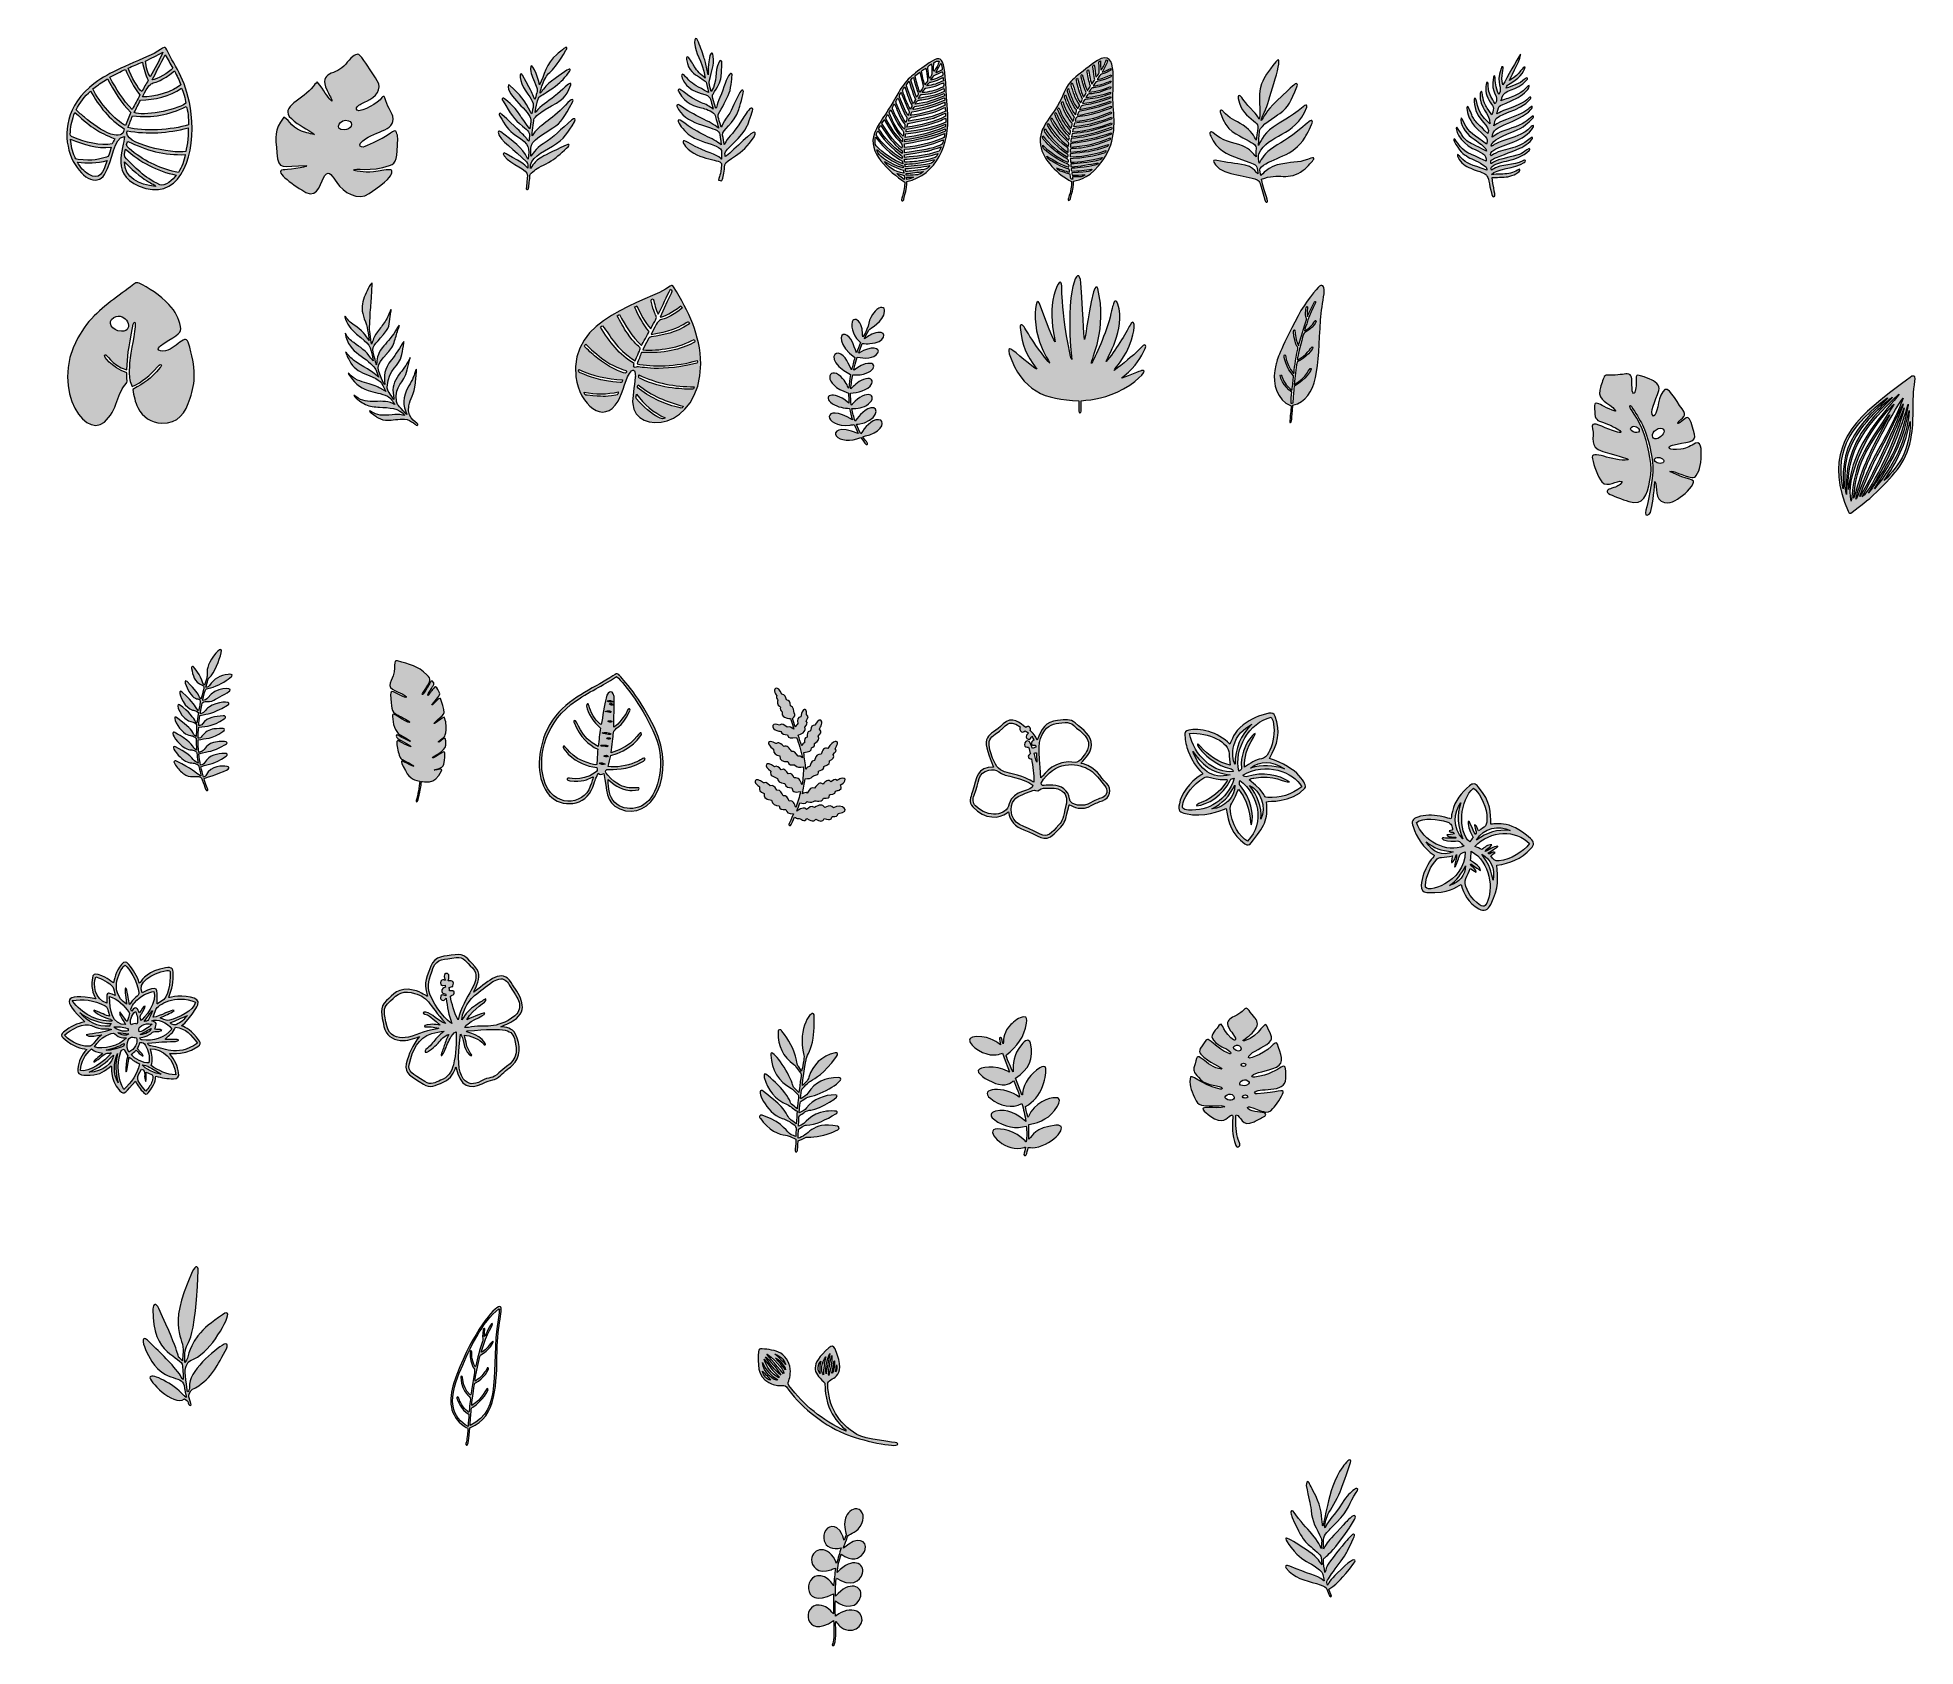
# Model space of a CAD drawing. Header units: millimetres. Extents: x 144 to 2414, y 783 to 2729.
import ezdxf

# ---------------------------------------------------------------- set-up
doc = ezdxf.new("R2010")
doc.units = ezdxf.units.MM
doc.header["$MEASUREMENT"] = 0
doc.layers.add('Слой 1', color=7, linetype='Continuous', lineweight=0)

msp = doc.modelspace()

# ---------------------------------------------------------------- hatches: boundary and pattern name
at = {"layer": 'Слой 1', "true_color": 0x000000, "transparency": 33554687}
h = msp.add_hatch(color=18, dxfattribs=at)
h.dxf.hatch_style = 2
edge = h.paths.add_edge_path()
edge.add_spline(control_points=[(973.8, 2599.5), (978.9, 2609.5), (981, 2606.4), (995.6, 2629.6), (997.4, 2632.4), (1002.9, 2641.1), (1005.5, 2643), (1006.2, 2643.4), (1008.3, 2643.8), (1008.2, 2641.5), (1008.1, 2639.1), (1002.3, 2623.5), (1001.7, 2622.1), (996.5, 2608.2), (974, 2593), (974.6, 2588.4), (974.8, 2587.1), (974.8, 2585.9), (974.8, 2584.6), (976.9, 2584.6), (1004.2, 2612.4), (1008.8, 2614), (1010.8, 2614.7), (1012.6, 2613.6), (1009.8, 2608.7), (996.5, 2585.4), (975.3, 2581.3), (974.6, 2574.6), (973.7, 2567.4), (973, 2560.9), (971.5, 2557.3), (970.4, 2554.8), (970.4, 2555.5), (966.9, 2556.1), (968, 2562), (969.2, 2560.2), (970.6, 2575), (971.4, 2582.4), (943.2, 2578.9), (927.1, 2596.8), (922.4, 2602.1), (922.6, 2606.4), (930.3, 2601.8), (955.2, 2587), (962.4, 2589.5), (969.9, 2581.8), (970, 2581.7), (970.3, 2581.6), (970.6, 2581.4), (970.6, 2585.1), (970.7, 2588.6), (970.6, 2592.1), (970.5, 2594.3), (963.5, 2597.5), (962.2, 2598), (951.1, 2602.3), (940.2, 2604.1), (930.2, 2612), (923.5, 2617.4), (918.8, 2625), (918.2, 2627.3), (917.8, 2629.1), (919.2, 2630.1), (922.4, 2627.6), (943.9, 2610.9), (960.5, 2607.5), (970.1, 2598.9), (968.7, 2611.4), (968.7, 2609.3), (968.5, 2611.4), (967.8, 2621.7), (935.6, 2619.6), (920.9, 2638.5), (913.6, 2647.9), (917.2, 2648.7), (920.1, 2646.6), (937, 2634.1), (957.8, 2627.1), (966.8, 2619.2), (966.4, 2622.4), (966.9, 2619.2), (962.9, 2634.4), (961.8, 2638.6), (952.5, 2642), (948.2, 2643.1), (937.5, 2645.9), (927.5, 2647.8), (918.8, 2663), (918.3, 2663.8), (917.4, 2664.8), (918.5, 2665.8), (921.1, 2668.1), (930, 2656.3), (946.4, 2649.8), (951.2, 2647.9), (955.9, 2645.7), (960.2, 2642.2), (960.1, 2643), (960.1, 2643.5), (960, 2644), (955.3, 2660.6), (959.2, 2656), (939.3, 2663.4), (926.5, 2668.1), (922.1, 2681.6), (922.2, 2682.2), (922.9, 2686.5), (924.7, 2683.6), (931, 2677.3), (936.9, 2671.4), (941.2, 2669.6), (954.7, 2662.3), (954.5, 2665.1), (953.6, 2667.2), (952.5, 2673.2), (952, 2675.5), (951.1, 2675.6), (943.7, 2680.7), (937.8, 2684.6), (930.5, 2687.9), (928.1, 2702.2), (927.6, 2705.2), (929, 2705.7), (930, 2705), (931.8, 2703.7), (936.8, 2695.3), (937.6, 2693.8), (940.8, 2688), (945.6, 2683.8), (950.9, 2679.4), (946.6, 2704.5), (938.7, 2707.3), (938, 2722.6), (937.7, 2728.6), (940.4, 2728.6), (941.6, 2725.6), (944.4, 2718.8), (947, 2711.9), (949.2, 2704.9), (949.9, 2702.7), (950.5, 2700.5), (951, 2698.3), (952.2, 2693.4), (953.1, 2688.3), (954.2, 2683.4), (954.4, 2684.1), (954.4, 2684.8), (954.4, 2685.5), (954.4, 2690.1), (954.5, 2694.7), (955.2, 2699.3), (955.6, 2702.3), (955.8, 2706.3), (957.5, 2709), (958.3, 2710), (960.1, 2710.5), (960.5, 2706.3), (961.8, 2693.2), (958.7, 2690), (956, 2677.1), (955.2, 2673.7), (956.5, 2669.9), (958, 2663.4), (966.6, 2676.3), (960.9, 2686.3), (967.8, 2699.2), (968.3, 2700), (968.8, 2700.9), (969.8, 2700.7), (971, 2700.5), (970.9, 2699.4), (971, 2698.6), (971.1, 2695.1), (970.3, 2684.9), (970, 2681.4), (969.2, 2674.4), (965.7, 2669.2), (960.2, 2660), (958.9, 2657.8), (959, 2659.5), (963.6, 2642.7), (964, 2643.4), (964.2, 2643.7), (964.3, 2644.1), (965.2, 2648.3), (966.9, 2652.2), (968.6, 2656.2), (973.6, 2667.8), (976.3, 2680), (980.7, 2684.5), (981.7, 2685.6), (982.9, 2685.1), (983.2, 2683.7), (983.3, 2683), (982.6, 2669.2), (979.8, 2661.7), (976.8, 2653.9), (970.9, 2643.4), (967, 2636.2), (965.6, 2633.8), (966.3, 2633.5), (970, 2620.1), (971.1, 2622.5), (973.8, 2627.7), (975.5, 2630), (983.7, 2640.9), (983.7, 2645.6), (992.6, 2662.2), (993.9, 2664.7), (996.8, 2666.3), (997, 2663.5), (997.2, 2660.7), (992.1, 2644), (991.3, 2641.5), (986, 2624), (970.5, 2617.4), (971.8, 2610.7), (972.8, 2605.9), (972.6, 2604.4), (973.8, 2599.5)], knot_values=[0, 0, 0, 0, 1, 1, 1, 2, 2, 2, 3, 3, 3, 4, 4, 4, 5, 5, 5, 6, 6, 6, 7, 7, 7, 8, 8, 8, 9, 9, 9, 10, 10, 10, 11, 11, 11, 12, 12, 12, 13, 13, 13, 14, 14, 14, 15, 15, 15, 16, 16, 16, 17, 17, 17, 18, 18, 18, 19, 19, 19, 20, 20, 20, 21, 21, 21, 22, 22, 22, 23, 23, 23, 24, 24, 24, 25, 25, 25, 26, 26, 26, 27, 27, 27, 28, 28, 28, 29, 29, 29, 30, 30, 30, 31, 31, 31, 32, 32, 32, 33, 33, 33, 34, 34, 34, 35, 35, 35, 36, 36, 36, 37, 37, 37, 38, 38, 38, 39, 39, 39, 40, 40, 40, 41, 41, 41, 42, 42, 42, 43, 43, 43, 44, 44, 44, 45, 45, 45, 46, 46, 46, 47, 47, 47, 48, 48, 48, 49, 49, 49, 50, 50, 50, 51, 51, 51, 52, 52, 52, 53, 53, 53, 54, 54, 54, 55, 55, 55, 56, 56, 56, 57, 57, 57, 58, 58, 58, 59, 59, 59, 60, 60, 60, 61, 61, 61, 62, 62, 62, 63, 63, 63, 64, 64, 64, 65, 65, 65, 66, 66, 66, 67, 67, 67, 68, 68, 68, 69, 69, 69, 70, 70, 70, 71, 71, 71, 72, 72, 72, 73, 73, 73, 73], degree=3, periodic=0)
h = msp.add_hatch(color=18, dxfattribs=at)
h.dxf.hatch_style = 2
edge = h.paths.add_edge_path()
edge.add_spline(control_points=[(295.2, 2710.8), (287.9, 2707.1), (281, 2703.6), (274.1, 2700.1), (274.7, 2693.4), (277.4, 2684.5), (279.9, 2681.3), (285.3, 2690.9), (290.7, 2700.4), (295.2, 2710.8)], knot_values=[0, 0, 0, 0, 1, 1, 1, 2, 2, 2, 3, 3, 3, 3], degree=3, periodic=0)
edge = h.paths.add_edge_path()
edge.add_spline(control_points=[(248.8, 2578.5), (248.3, 2558.7), (266.5, 2550.9), (286.2, 2548.5), (287.4, 2551.6), (275.7, 2550.4), (248.8, 2578.5)], knot_values=[0, 0, 0, 0, 1, 1, 1, 2, 2, 2, 2], degree=3, periodic=0)
edge = h.paths.add_edge_path()
edge.add_spline(control_points=[(307.2, 2691.6), (304.2, 2696.9), (301.1, 2702.2), (297.9, 2707.7), (292.6, 2697.4), (287.4, 2687.5), (282.2, 2677.4), (287.8, 2677.9), (302.7, 2686.3), (307.2, 2691.6)], knot_values=[0, 0, 0, 0, 1, 1, 1, 2, 2, 2, 3, 3, 3, 3], degree=3, periodic=0)
edge = h.paths.add_edge_path()
edge.add_spline(control_points=[(227.8, 2580.1), (215.7, 2576.3), (204.1, 2576.8), (191.9, 2578), (195.5, 2571.7), (199.6, 2566.8), (205.4, 2563.4), (219, 2555.3), (222.7, 2565.2), (227.8, 2580.1)], knot_values=[0, 0, 0, 0, 1, 1, 1, 2, 2, 2, 3, 3, 3, 3], degree=3, periodic=0)
edge = h.paths.add_edge_path()
edge.add_spline(control_points=[(277.5, 2677), (273.7, 2683.9), (272.3, 2691.3), (270.5, 2699), (264.4, 2696.5), (258.8, 2694.2), (253.3, 2691.5), (256.9, 2681), (265.4, 2666.5), (269.7, 2663.4), (272.3, 2667.9), (274.8, 2672.3), (277.5, 2677)], knot_values=[0, 0, 0, 0, 1, 1, 1, 2, 2, 2, 3, 3, 3, 4, 4, 4, 4], degree=3, periodic=0)
edge = h.paths.add_edge_path()
edge.add_spline(control_points=[(270.5, 2657), (283.1, 2655.9), (308.9, 2663.6), (316.8, 2671.4), (314.8, 2677.1), (312.3, 2682.7), (309.2, 2688.2), (277.3, 2663.6), (285.6, 2684.7), (270.5, 2657)], knot_values=[0, 0, 0, 0, 1, 1, 1, 2, 2, 2, 3, 3, 3, 3], degree=3, periodic=0)
edge = h.paths.add_edge_path()
edge.add_spline(control_points=[(183.6, 2605.7), (184.1, 2597.9), (186, 2591.1), (188.6, 2584.3), (189.4, 2582.3), (190.6, 2581.6), (192.7, 2581.3), (210.9, 2579.1), (218.5, 2581.6), (227.1, 2583.9), (229.8, 2584.7), (229.7, 2586), (232.7, 2595.9), (215.2, 2594.2), (199.5, 2599.3), (183.6, 2605.7)], knot_values=[0, 0, 0, 0, 1, 1, 1, 2, 2, 2, 3, 3, 3, 4, 4, 4, 5, 5, 5, 5], degree=3, periodic=0)
edge = h.paths.add_edge_path()
edge.add_spline(control_points=[(231.2, 2680.6), (238.7, 2666.3), (246.8, 2653.1), (258.2, 2641.6), (261.4, 2647.8), (264.5, 2653.6), (267.5, 2659.4), (259.6, 2668.6), (254.7, 2679.1), (249.9, 2690.2), (243.7, 2687), (237.8, 2683.9), (231.2, 2680.6)], knot_values=[0, 0, 0, 0, 1, 1, 1, 2, 2, 2, 3, 3, 3, 4, 4, 4, 4], degree=3, periodic=0)
edge = h.paths.add_edge_path()
edge.add_spline(control_points=[(250.1, 2593.6), (249, 2588.4), (247.6, 2585.3), (251.1, 2582), (261.1, 2572.4), (271.6, 2559.6), (291.5, 2550.7), (297.2, 2548.2), (308.2, 2556.9), (311.3, 2562.3), (288, 2567.2), (268, 2577.7), (250.1, 2593.6)], knot_values=[0, 0, 0, 0, 1, 1, 1, 2, 2, 2, 3, 3, 3, 4, 4, 4, 4], degree=3, periodic=0)
edge = h.paths.add_edge_path()
edge.add_spline(control_points=[(237, 2606.2), (215.8, 2615.3), (212.1, 2617.1), (188.9, 2637.9), (185.5, 2630.1), (183.9, 2622.5), (183.4, 2614.6), (183.1, 2609.7), (183.1, 2609.6), (187.5, 2607.8), (200.5, 2602.4), (220.2, 2597.1), (234, 2600.1), (235, 2602.2), (236, 2604.2), (237, 2606.2)], knot_values=[0, 0, 0, 0, 1, 1, 1, 2, 2, 2, 3, 3, 3, 4, 4, 4, 5, 5, 5, 5], degree=3, periodic=0)
edge = h.paths.add_edge_path()
edge.add_spline(control_points=[(260.6, 2638), (271.2, 2633.2), (309.4, 2640.1), (323, 2649.1), (322.5, 2654.1), (319.7, 2664.1), (317.7, 2667.4), (303.1, 2657.5), (285.7, 2653.5), (268.1, 2652.8), (265.5, 2647.8), (263.1, 2642.9), (260.6, 2638)], knot_values=[0, 0, 0, 0, 1, 1, 1, 2, 2, 2, 3, 3, 3, 4, 4, 4, 4], degree=3, periodic=0)
edge = h.paths.add_edge_path()
edge.add_spline(control_points=[(252.7, 2603.1), (250.9, 2598.6), (249.9, 2598.2), (257.4, 2592), (274.9, 2577.8), (293.3, 2569.7), (313.9, 2565.3), (318.3, 2572.2), (320.7, 2579.4), (322.3, 2587.1), (297.5, 2586), (274.7, 2592.3), (252.7, 2603.1)], knot_values=[0, 0, 0, 0, 1, 1, 1, 2, 2, 2, 3, 3, 3, 4, 4, 4, 4], degree=3, periodic=0)
edge = h.paths.add_edge_path()
edge.add_spline(control_points=[(210.7, 2666.6), (217.5, 2650.7), (238.3, 2627.3), (250, 2622.4), (252.2, 2627.7), (254.4, 2632.9), (256.6, 2638.2), (244.3, 2649.8), (236.2, 2664.1), (228.3, 2678.9), (214.2, 2669.7), (218.9, 2672.9), (210.7, 2666.6)], knot_values=[0, 0, 0, 0, 1, 1, 1, 2, 2, 2, 3, 3, 3, 4, 4, 4, 4], degree=3, periodic=0)
edge = h.paths.add_edge_path()
edge.add_spline(control_points=[(207.8, 2664), (200.5, 2657.5), (194.7, 2650.1), (190.4, 2641.2), (193.9, 2638.1), (197, 2635), (200.4, 2632.2), (209.8, 2624.2), (220.8, 2616.1), (232.5, 2611.8), (236.6, 2610.3), (246.5, 2609), (247.7, 2615.2), (247.8, 2616.2), (248.3, 2617.3), (248.6, 2618.4), (230.5, 2629.6), (218.1, 2645.6), (207.8, 2664)], knot_values=[0, 0, 0, 0, 1, 1, 1, 2, 2, 2, 3, 3, 3, 4, 4, 4, 5, 5, 5, 6, 6, 6, 6], degree=3, periodic=0)
edge = h.paths.add_edge_path()
edge.add_spline(control_points=[(326, 2623.2), (326.7, 2629.2), (325.3, 2641.9), (323.3, 2645.1), (302.1, 2635.1), (283.5, 2631.4), (258.6, 2633.8), (256.7, 2629.1), (254.9, 2624.5), (253, 2619.8), (270.9, 2614.8), (306.4, 2616.7), (326, 2623.2)], knot_values=[0, 0, 0, 0, 1, 1, 1, 2, 2, 2, 3, 3, 3, 4, 4, 4, 4], degree=3, periodic=0)
edge = h.paths.add_edge_path()
edge.add_spline(control_points=[(251.9, 2615.9), (245.6, 2599.7), (307.7, 2587.7), (322.8, 2590.9), (324.9, 2596.6), (326.7, 2615.3), (325.6, 2619.4), (301.4, 2613), (276.9, 2611.4), (251.9, 2615.9)], knot_values=[0, 0, 0, 0, 1, 1, 1, 2, 2, 2, 3, 3, 3, 3], degree=3, periodic=0)
edge = h.paths.add_edge_path()
edge.add_spline(control_points=[(248.7, 2608.8), (234.8, 2607.7), (235.7, 2580.9), (224.8, 2563.2), (205.7, 2532.1), (143.7, 2612.5), (206.6, 2668.3), (224, 2683.7), (242, 2690.5), (278.4, 2706.6), (297, 2714.8), (296.7, 2720.5), (299.9, 2713.8), (310.7, 2691.3), (324.5, 2676.7), (329.6, 2635.8), (335.2, 2590.6), (318.5, 2534.4), (274.6, 2546.3), (228.1, 2558.9), (249.2, 2596.6), (248.7, 2608.8)], knot_values=[0, 0, 0, 0, 1, 1, 1, 2, 2, 2, 3, 3, 3, 4, 4, 4, 5, 5, 5, 6, 6, 6, 7, 7, 7, 7], degree=3, periodic=0)
h = msp.add_hatch(color=18, dxfattribs=at)
h.dxf.hatch_style = 2
edge = h.paths.add_edge_path()
edge.add_spline(control_points=[(514.5, 2617), (522.6, 2616.9), (526.5, 2625.8), (519.6, 2628.1), (509.5, 2631.5), (500.8, 2616.8), (514.5, 2617)], knot_values=[0, 0, 0, 0, 1, 1, 1, 2, 2, 2, 2], degree=3, periodic=0)
edge = h.paths.add_edge_path()
edge.add_spline(control_points=[(468.9, 2573.8), (439.6, 2573.8), (435.1, 2566.5), (433, 2589.3), (431.3, 2609.1), (429.3, 2615.8), (441.3, 2632.2), (450, 2628.6), (449.8, 2617.9), (469.3, 2613.4), (472.3, 2612.7), (475.3, 2611.8), (478.6, 2611.5), (469.3, 2618.6), (460, 2621.8), (450.5, 2630.6), (434.7, 2645.1), (465.9, 2653.9), (476.9, 2669.6), (478.2, 2671.4), (479.8, 2672.9), (481.7, 2674.9), (491.4, 2663.6), (492.4, 2657.9), (499.6, 2651.7), (498.7, 2656.1), (499, 2653.6), (493.7, 2664.8), (482.1, 2689.3), (505.4, 2681.7), (516.3, 2696.6), (518.5, 2699.6), (521.8, 2703.5), (524.8, 2705.7), (529.9, 2709.5), (531.9, 2709.5), (535.6, 2704.4), (542.1, 2695.3), (548.4, 2686.1), (554.3, 2676.5), (560.8, 2666), (552.6, 2656.8), (541.6, 2651.6), (536.8, 2649.3), (532.6, 2647.7), (530.1, 2645), (528.4, 2643.1), (528.8, 2641), (532, 2640.2), (534.9, 2639.4), (556.4, 2649), (559.8, 2656), (560.4, 2657.3), (562.8, 2658.8), (563.5, 2655.7), (565.9, 2645.7), (571.8, 2639.3), (573, 2633.5), (577.4, 2613.7), (548.1, 2616.9), (534.2, 2600.8), (531.8, 2598.1), (534.6, 2595.9), (537.5, 2596.2), (540.1, 2596.5), (559.6, 2606.3), (560.2, 2606.7), (572.2, 2612.9), (575.7, 2618.9), (577.5, 2614), (578.3, 2611.7), (579.2, 2609.2), (579.1, 2606.8), (578, 2581.9), (578.1, 2577.1), (569.3, 2573.8), (547, 2565.4), (525.9, 2571.9), (525.9, 2567.8), (537.3, 2566.2), (542.9, 2564.6), (562.2, 2568.1), (571.1, 2569.7), (572.9, 2568.9), (571.8, 2565), (570.4, 2559.7), (568.3, 2556.9), (544.5, 2539.9), (531.4, 2530.6), (513.3, 2541.4), (505.3, 2553.3), (500.3, 2560.6), (496.6, 2569), (490.9, 2561.9), (486.6, 2556.4), (483.4, 2533.1), (468.1, 2541.4), (456.4, 2547.6), (428.1, 2567.6), (440.6, 2568.6), (442.6, 2568.7), (470.1, 2570.9), (468.9, 2573.8)], knot_values=[0, 0, 0, 0, 1, 1, 1, 2, 2, 2, 3, 3, 3, 4, 4, 4, 5, 5, 5, 6, 6, 6, 7, 7, 7, 8, 8, 8, 9, 9, 9, 10, 10, 10, 11, 11, 11, 12, 12, 12, 13, 13, 13, 14, 14, 14, 15, 15, 15, 16, 16, 16, 17, 17, 17, 18, 18, 18, 19, 19, 19, 20, 20, 20, 21, 21, 21, 22, 22, 22, 23, 23, 23, 24, 24, 24, 25, 25, 25, 26, 26, 26, 27, 27, 27, 28, 28, 28, 29, 29, 29, 30, 30, 30, 31, 31, 31, 32, 32, 32, 33, 33, 33, 34, 34, 34, 34], degree=3, periodic=0)
h = msp.add_hatch(color=18, dxfattribs=at)
h.dxf.hatch_style = 2
edge = h.paths.add_edge_path()
edge.add_spline(control_points=[(741.5, 2609.9), (750.1, 2623.4), (764, 2627.5), (781.8, 2647), (790.5, 2656.6), (792.3, 2653.7), (790.4, 2650.3), (779.9, 2632.2), (777.6, 2626.1), (766.6, 2619.3), (738.2, 2601.7), (739.9, 2601.3), (739.9, 2585), (741.2, 2586.2), (745.7, 2594.7), (755, 2600.3), (768.7, 2608.5), (775.3, 2617.2), (789.7, 2629), (792.4, 2631.3), (795.4, 2631.1), (792.6, 2626.6), (784.8, 2613.9), (781.2, 2606.3), (766, 2597.2), (753.9, 2589.8), (737.6, 2582.6), (739.6, 2570.4), (748.7, 2583.2), (746.8, 2581.3), (782.7, 2598.7), (786.2, 2600.3), (786.5, 2598.6), (786, 2597.7), (784.9, 2595.8), (771.4, 2584.2), (769.6, 2582.8), (763.9, 2578.3), (752.7, 2573.4), (747.7, 2570.4), (745.1, 2568.8), (742.8, 2566.6), (740.5, 2564.7), (739.2, 2563.7), (738.9, 2562.4), (738.8, 2560.8), (738.8, 2560.3), (737.7, 2546.8), (736.7, 2545.3), (735.9, 2544), (734.5, 2545.1), (734.4, 2545.8), (734.3, 2547.2), (735.7, 2560.1), (735.8, 2561.7), (736.8, 2569.5), (716.4, 2574.2), (707.9, 2585.7), (707.2, 2586.5), (706.2, 2587.6), (707.1, 2588.6), (708.1, 2589.7), (709.2, 2588.6), (710.1, 2588.1), (734.3, 2574.8), (732.4, 2574.6), (736.2, 2570.6), (736.6, 2573.4), (737, 2575.9), (734.7, 2578.4), (720.7, 2593.1), (701.8, 2603.8), (700.7, 2614.3), (700.6, 2615.4), (701.4, 2616.3), (703.7, 2614.6), (718.6, 2603), (729.5, 2596.1), (736, 2582.3), (736.1, 2582.1), (736.3, 2582), (736.7, 2581.5), (737.9, 2595), (739.6, 2599.2), (721.9, 2610.3), (712.8, 2616), (708.9, 2623.1), (702.5, 2633.6), (701.9, 2634.5), (701, 2635.7), (702.1, 2636.6), (703.3, 2637.7), (704.3, 2636.3), (705.1, 2635.5), (737.9, 2604.7), (730.5, 2611.6), (737.7, 2603.3), (738.4, 2606.1), (737.9, 2606.7), (738.4, 2609), (739.2, 2612.8), (737.1, 2615.9), (729.9, 2621.5), (719.6, 2629.6), (715.7, 2636.9), (706.4, 2651.6), (704.6, 2654.4), (705.5, 2655.8), (707, 2655.2), (708.7, 2654.4), (719.8, 2646.1), (726.5, 2635.3), (728.9, 2631.5), (729.4, 2631.3), (738.7, 2618.1), (739.5, 2621.4), (739.9, 2627), (740, 2629), (740.4, 2639.5), (709.6, 2657.8), (713, 2671.5), (713.8, 2671.1), (714.6, 2670.9), (715.1, 2670.4), (726.2, 2659.6), (733.4, 2652.9), (739.8, 2638.1), (741.7, 2633.6), (740.9, 2637.8), (742.2, 2641.5), (744.7, 2648.6), (741.4, 2653.8), (733.8, 2663.8), (725.1, 2675.4), (726.1, 2689.8), (729.8, 2683.1), (744, 2657.3), (739.9, 2664.9), (744.9, 2653.9), (747.7, 2663.5), (748.5, 2664.5), (747.3, 2667.8), (742.9, 2679.7), (740, 2682.5), (739.7, 2690.6), (739.3, 2703.4), (749.1, 2681.5), (750.4, 2671.4), (756.7, 2683.1), (757.7, 2696.9), (771.4, 2708.3), (771.4, 2708.3), (781, 2716.3), (782.1, 2716.7), (783.1, 2717), (783.9, 2716.3), (783.6, 2715.3), (783.3, 2714.6), (782.9, 2713.9), (782.5, 2713.2), (765.9, 2684.1), (760.1, 2688.3), (754.9, 2673.8), (746.4, 2649.7), (753.7, 2667.4), (763.3, 2674.6), (786.3, 2691.9), (786.3, 2690.9), (787.5, 2690.1), (788.9, 2689.2), (779.4, 2677.8), (774.9, 2674.1), (744.9, 2650), (751.2, 2665.8), (745.2, 2638.6), (745.2, 2638.5), (745.3, 2638.4), (745.4, 2638.1), (745.7, 2638.3), (746, 2638.5), (746.2, 2638.8), (752.2, 2646.6), (760, 2650.7), (768.4, 2657.4), (778.4, 2665.4), (786.3, 2674.7), (788.2, 2673.1), (788.5, 2672.8), (788.6, 2671.9), (788.5, 2671.5), (781.4, 2654.6), (780.6, 2654.9), (757.4, 2641.5), (754, 2639.5), (744.1, 2633.1), (743.6, 2629.3), (743.3, 2626.9), (741.5, 2612.3), (741.5, 2609.9)], knot_values=[0, 0, 0, 0, 1, 1, 1, 2, 2, 2, 3, 3, 3, 4, 4, 4, 5, 5, 5, 6, 6, 6, 7, 7, 7, 8, 8, 8, 9, 9, 9, 10, 10, 10, 11, 11, 11, 12, 12, 12, 13, 13, 13, 14, 14, 14, 15, 15, 15, 16, 16, 16, 17, 17, 17, 18, 18, 18, 19, 19, 19, 20, 20, 20, 21, 21, 21, 22, 22, 22, 23, 23, 23, 24, 24, 24, 25, 25, 25, 26, 26, 26, 27, 27, 27, 28, 28, 28, 29, 29, 29, 30, 30, 30, 31, 31, 31, 32, 32, 32, 33, 33, 33, 34, 34, 34, 35, 35, 35, 36, 36, 36, 37, 37, 37, 38, 38, 38, 39, 39, 39, 40, 40, 40, 41, 41, 41, 42, 42, 42, 43, 43, 43, 44, 44, 44, 45, 45, 45, 46, 46, 46, 47, 47, 47, 48, 48, 48, 49, 49, 49, 50, 50, 50, 51, 51, 51, 52, 52, 52, 53, 53, 53, 54, 54, 54, 55, 55, 55, 56, 56, 56, 57, 57, 57, 58, 58, 58, 59, 59, 59, 60, 60, 60, 61, 61, 61, 62, 62, 62, 63, 63, 63, 64, 64, 64, 65, 65, 65, 66, 66, 66, 66], degree=3, periodic=0)
h = msp.add_hatch(color=18, dxfattribs=at)
h.dxf.hatch_style = 2
edge = h.paths.add_edge_path()
edge.add_spline(control_points=[(1194.3, 2559.7), (1194.4, 2558.8), (1194.4, 2558), (1194.5, 2556.9), (1203.7, 2560), (1206.6, 2560.4), (1194.3, 2559.7)], knot_values=[0, 0, 0, 0, 1, 1, 1, 2, 2, 2, 2], degree=3, periodic=0)
edge = h.paths.add_edge_path()
edge.add_spline(control_points=[(1191.3, 2557), (1192, 2557.4), (1191.8, 2557), (1191.4, 2561.7), (1179.4, 2565.4), (1179.9, 2565.9), (1191.3, 2557)], knot_values=[0, 0, 0, 0, 1, 1, 1, 2, 2, 2, 2], degree=3, periodic=0)
edge = h.paths.add_edge_path()
edge.add_spline(control_points=[(1237.4, 2689.8), (1236.9, 2692.4), (1236.4, 2694.8), (1235.8, 2697.6), (1228.1, 2683.3), (1227.1, 2684.4), (1237.4, 2689.8)], knot_values=[0, 0, 0, 0, 1, 1, 1, 2, 2, 2, 2], degree=3, periodic=0)
edge = h.paths.add_edge_path()
edge.add_spline(control_points=[(1227.6, 2687.9), (1229.8, 2691.8), (1232.5, 2695.5), (1233.7, 2700), (1231.1, 2700.5), (1229.2, 2699.9), (1227, 2698.1), (1226.9, 2687.9), (1226.7, 2688), (1227.6, 2687.9)], knot_values=[0, 0, 0, 0, 1, 1, 1, 2, 2, 2, 3, 3, 3, 3], degree=3, periodic=0)
edge = h.paths.add_edge_path()
edge.add_spline(control_points=[(1214.7, 2566.6), (1207.5, 2565.8), (1200.7, 2564.9), (1193.7, 2564.1), (1193.8, 2563.5), (1193.9, 2562.8), (1194.1, 2562), (1207.3, 2562.7), (1209.2, 2561.9), (1214.7, 2566.6)], knot_values=[0, 0, 0, 0, 1, 1, 1, 2, 2, 2, 3, 3, 3, 3], degree=3, periodic=0)
edge = h.paths.add_edge_path()
edge.add_spline(control_points=[(1223.6, 2677.3), (1226.6, 2677.6), (1234.4, 2681), (1235.5, 2681.4), (1238.3, 2682.7), (1238.2, 2682.6), (1237.6, 2687.2), (1236.7, 2686.9), (1237.5, 2687.4), (1228.3, 2683.2), (1227, 2682.6), (1227.6, 2683.2), (1223.6, 2677.3)], knot_values=[0, 0, 0, 0, 1, 1, 1, 2, 2, 2, 3, 3, 3, 4, 4, 4, 4], degree=3, periodic=0)
edge = h.paths.add_edge_path()
edge.add_spline(control_points=[(1224.5, 2696.7), (1220, 2694.2), (1219.2, 2694.2), (1220.2, 2687.8), (1220.7, 2685.1), (1220.8, 2682.3), (1221.8, 2679.3), (1225.7, 2684.4), (1225, 2682.3), (1224.5, 2696.7)], knot_values=[0, 0, 0, 0, 1, 1, 1, 2, 2, 2, 3, 3, 3, 3], degree=3, periodic=0)
edge = h.paths.add_edge_path()
edge.add_spline(control_points=[(1238.7, 2676.5), (1238.5, 2677.8), (1238.4, 2679), (1238.3, 2680.2), (1237.9, 2680.1), (1237.6, 2680.1), (1237.4, 2680), (1219.5, 2670.6), (1224.7, 2678.9), (1218.5, 2670.1), (1226, 2671), (1232.4, 2673.3), (1238.7, 2676.5)], knot_values=[0, 0, 0, 0, 1, 1, 1, 2, 2, 2, 3, 3, 3, 4, 4, 4, 4], degree=3, periodic=0)
edge = h.paths.add_edge_path()
edge.add_spline(control_points=[(1167.7, 2578.8), (1170.4, 2573.6), (1179.2, 2566.3), (1190.9, 2564.5), (1190.6, 2566.9), (1190.8, 2565.9), (1190.3, 2568.3), (1182.3, 2570.5), (1175, 2574), (1167.7, 2578.8)], knot_values=[0, 0, 0, 0, 1, 1, 1, 2, 2, 2, 3, 3, 3, 3], degree=3, periodic=0)
edge = h.paths.add_edge_path()
edge.add_spline(control_points=[(1207.9, 2658.8), (1209.2, 2660.6), (1206.2, 2665.1), (1202.5, 2680.5), (1200.4, 2678.8), (1198.9, 2678.2), (1199.7, 2675.7), (1207.2, 2653.6), (1205.2, 2655.2), (1207.9, 2658.8)], knot_values=[0, 0, 0, 0, 1, 1, 1, 2, 2, 2, 3, 3, 3, 3], degree=3, periodic=0)
edge = h.paths.add_edge_path()
edge.add_spline(control_points=[(1212.3, 2688.1), (1213.3, 2682.4), (1214.3, 2677), (1216.2, 2671.3), (1220.7, 2677.7), (1220.2, 2674.1), (1217.9, 2690.2), (1217.8, 2690.6), (1217.6, 2691.1), (1217.4, 2691.8), (1215.6, 2690.5), (1214, 2689.4), (1212.3, 2688.1)], knot_values=[0, 0, 0, 0, 1, 1, 1, 2, 2, 2, 3, 3, 3, 4, 4, 4, 4], degree=3, periodic=0)
edge = h.paths.add_edge_path()
edge.add_spline(control_points=[(1195.9, 2634.3), (1198.8, 2640.8), (1196.7, 2639.4), (1194.4, 2645.1), (1185.9, 2666.5), (1188.3, 2662.8), (1186, 2659.7), (1185.3, 2658.8), (1185.3, 2657.9), (1185.7, 2656.9), (1188.7, 2648.5), (1191.5, 2641.6), (1195.9, 2634.3)], knot_values=[0, 0, 0, 0, 1, 1, 1, 2, 2, 2, 3, 3, 3, 4, 4, 4, 4], degree=3, periodic=0)
edge = h.paths.add_edge_path()
edge.add_spline(control_points=[(1222.5, 2573.9), (1212.7, 2571.8), (1202.9, 2570.8), (1192.8, 2570.2), (1193, 2568.9), (1193.1, 2567.9), (1193.2, 2566.7), (1198.6, 2566.7), (1204, 2568), (1215.5, 2569.2), (1218.8, 2569.5), (1220.8, 2571.3), (1222.5, 2573.9)], knot_values=[0, 0, 0, 0, 1, 1, 1, 2, 2, 2, 3, 3, 3, 4, 4, 4, 4], degree=3, periodic=0)
edge = h.paths.add_edge_path()
edge.add_spline(control_points=[(1192.1, 2669.2), (1189.4, 2665.3), (1189, 2665.2), (1189.5, 2663.7), (1192.5, 2655.1), (1194.7, 2648.9), (1198.9, 2641.7), (1200.6, 2645.6), (1201, 2645.8), (1200.4, 2646.8), (1197.2, 2652.8), (1195.8, 2658.2), (1192.1, 2669.2)], knot_values=[0, 0, 0, 0, 1, 1, 1, 2, 2, 2, 3, 3, 3, 4, 4, 4, 4], degree=3, periodic=0)
edge = h.paths.add_edge_path()
edge.add_spline(control_points=[(1192.6, 2572.5), (1224.7, 2574.9), (1225.8, 2576.4), (1227.9, 2580.9), (1227.4, 2580.8), (1227, 2580.8), (1226.8, 2580.7), (1208.6, 2575.7), (1199, 2576.1), (1192.1, 2575.4), (1192.3, 2574.3), (1192.4, 2573.6), (1192.6, 2572.5)], knot_values=[0, 0, 0, 0, 1, 1, 1, 2, 2, 2, 3, 3, 3, 4, 4, 4, 4], degree=3, periodic=0)
edge = h.paths.add_edge_path()
edge.add_spline(control_points=[(1208.7, 2655.1), (1219.5, 2656.6), (1229.8, 2658.9), (1239.6, 2663.2), (1239.5, 2664.5), (1239.5, 2665.6), (1239.4, 2667), (1228.2, 2662.1), (1223.8, 2660.5), (1213.2, 2659.8), (1211, 2659.6), (1211.7, 2660.1), (1208.7, 2655.1)], knot_values=[0, 0, 0, 0, 1, 1, 1, 2, 2, 2, 3, 3, 3, 4, 4, 4, 4], degree=3, periodic=0)
edge = h.paths.add_edge_path()
edge.add_spline(control_points=[(1204.9, 2653.8), (1201.6, 2660.8), (1199.6, 2668.1), (1197.5, 2675.8), (1192.6, 2670), (1192.4, 2674.6), (1200.8, 2651.4), (1201, 2650.6), (1201.5, 2649.9), (1202.1, 2648.7), (1203.2, 2650.6), (1204, 2652.1), (1204.9, 2653.8)], knot_values=[0, 0, 0, 0, 1, 1, 1, 2, 2, 2, 3, 3, 3, 4, 4, 4, 4], degree=3, periodic=0)
edge = h.paths.add_edge_path()
edge.add_spline(control_points=[(1189.7, 2573.4), (1164.4, 2583), (1151.9, 2602.9), (1161.1, 2587.3), (1164.4, 2581.6), (1183.6, 2572.1), (1190.1, 2571), (1189.9, 2571.9), (1189.9, 2572.6), (1189.7, 2573.4)], knot_values=[0, 0, 0, 0, 1, 1, 1, 2, 2, 2, 3, 3, 3, 3], degree=3, periodic=0)
edge = h.paths.add_edge_path()
edge.add_spline(control_points=[(1189.1, 2602.6), (1190.8, 2610.5), (1186.5, 2602.2), (1171.5, 2635.6), (1169.5, 2632.8), (1168.3, 2632.2), (1169.8, 2629.3), (1177.5, 2614.8), (1184.2, 2608.1), (1189.1, 2602.6)], knot_values=[0, 0, 0, 0, 1, 1, 1, 2, 2, 2, 3, 3, 3, 3], degree=3, periodic=0)
edge = h.paths.add_edge_path()
edge.add_spline(control_points=[(1193.1, 2625.9), (1196.3, 2633.2), (1194, 2631.4), (1191.2, 2637.8), (1181.8, 2659.9), (1184.5, 2656.2), (1182.1, 2652.9), (1181.1, 2651.7), (1181.1, 2650.5), (1181.8, 2649.1), (1189.4, 2632), (1185.2, 2639.6), (1193.1, 2625.9)], knot_values=[0, 0, 0, 0, 1, 1, 1, 2, 2, 2, 3, 3, 3, 4, 4, 4, 4], degree=3, periodic=0)
edge = h.paths.add_edge_path()
edge.add_spline(control_points=[(1239.6, 2660.8), (1204.8, 2647.7), (1209.9, 2657.8), (1204.7, 2648), (1217.4, 2649.7), (1228.9, 2653.3), (1240, 2658.3), (1239.9, 2660.5), (1239.9, 2659.8), (1239.6, 2660.8)], knot_values=[0, 0, 0, 0, 1, 1, 1, 2, 2, 2, 3, 3, 3, 3], degree=3, periodic=0)
edge = h.paths.add_edge_path()
edge.add_spline(control_points=[(1238.8, 2673.8), (1237.3, 2673.8), (1229, 2668.7), (1217.6, 2667.6), (1217.2, 2667.5), (1216.7, 2667.4), (1216.5, 2667.2), (1215.4, 2665.6), (1214.2, 2664.1), (1213.2, 2662.1), (1221.3, 2662.6), (1228.7, 2664.5), (1235.7, 2667.7), (1239.5, 2669.4), (1239.5, 2669.4), (1238.8, 2673.8)], knot_values=[0, 0, 0, 0, 1, 1, 1, 2, 2, 2, 3, 3, 3, 4, 4, 4, 5, 5, 5, 5], degree=3, periodic=0)
edge = h.paths.add_edge_path()
edge.add_spline(control_points=[(1240.4, 2653), (1240.1, 2655.8), (1240.2, 2654.9), (1239.8, 2655.9), (1205.2, 2641), (1204.8, 2649.7), (1201.9, 2642), (1201.3, 2640.5), (1223.2, 2645.1), (1240.4, 2653)], knot_values=[0, 0, 0, 0, 1, 1, 1, 2, 2, 2, 3, 3, 3, 3], degree=3, periodic=0)
edge = h.paths.add_edge_path()
edge.add_spline(control_points=[(1175.3, 2641.3), (1173.6, 2639), (1172.6, 2638.3), (1173.8, 2635.9), (1175.4, 2632.6), (1181.3, 2617.3), (1190, 2609.4), (1191.9, 2620.7), (1188.8, 2609.3), (1175.3, 2641.3)], knot_values=[0, 0, 0, 0, 1, 1, 1, 2, 2, 2, 3, 3, 3, 3], degree=3, periodic=0)
edge = h.paths.add_edge_path()
edge.add_spline(control_points=[(1210.3, 2686.7), (1205, 2682.7), (1204.3, 2682.6), (1204.7, 2681), (1209.7, 2662.4), (1209.4, 2663.9), (1210.2, 2662.6), (1216.2, 2671.3), (1214.6, 2664.9), (1210.3, 2686.7)], knot_values=[0, 0, 0, 0, 1, 1, 1, 2, 2, 2, 3, 3, 3, 3], degree=3, periodic=0)
edge = h.paths.add_edge_path()
edge.add_spline(control_points=[(1179.6, 2648.4), (1178, 2645.9), (1177.4, 2645), (1177.1, 2644.3), (1176.2, 2641.7), (1186.9, 2621.3), (1191.5, 2617.9), (1193.5, 2627.1), (1191.5, 2620.6), (1183.9, 2638), (1182.5, 2641.3), (1181.2, 2644.7), (1179.6, 2648.4)], knot_values=[0, 0, 0, 0, 1, 1, 1, 2, 2, 2, 3, 3, 3, 4, 4, 4, 4], degree=3, periodic=0)
edge = h.paths.add_edge_path()
edge.add_spline(control_points=[(1192.1, 2602.6), (1193.3, 2602.7), (1220.5, 2606.4), (1239.1, 2614.6), (1241.2, 2615.5), (1241.4, 2615.8), (1240.9, 2618.3), (1225.3, 2611.4), (1208.9, 2607.8), (1192.1, 2605.4), (1192.1, 2604.3), (1192.1, 2603.5), (1192.1, 2602.6)], knot_values=[0, 0, 0, 0, 1, 1, 1, 2, 2, 2, 3, 3, 3, 4, 4, 4, 4], degree=3, periodic=0)
edge = h.paths.add_edge_path()
edge.add_spline(control_points=[(1188.8, 2591.8), (1176.8, 2600.8), (1172.2, 2609.1), (1162.9, 2622.4), (1159.8, 2617.9), (1160.5, 2618.4), (1162.5, 2615.4), (1170.1, 2603.8), (1183.4, 2591.7), (1188.8, 2588.5), (1188.8, 2589.7), (1188.8, 2590.7), (1188.8, 2591.8)], knot_values=[0, 0, 0, 0, 1, 1, 1, 2, 2, 2, 3, 3, 3, 4, 4, 4, 4], degree=3, periodic=0)
edge = h.paths.add_edge_path()
edge.add_spline(control_points=[(1232.2, 2588), (1231.7, 2588.6), (1232.2, 2588.3), (1225.6, 2586.5), (1211.7, 2582.7), (1199.9, 2582.3), (1191.6, 2581.4), (1191.8, 2580.1), (1191.9, 2579), (1192.1, 2577.8), (1196.1, 2578.1), (1199.9, 2578.3), (1203.7, 2578.6), (1208.6, 2579.1), (1228.5, 2582), (1230.3, 2584.6), (1231.1, 2585.7), (1231.6, 2586.9), (1232.2, 2588)], knot_values=[0, 0, 0, 0, 1, 1, 1, 2, 2, 2, 3, 3, 3, 4, 4, 4, 5, 5, 5, 6, 6, 6, 6], degree=3, periodic=0)
edge = h.paths.add_edge_path()
edge.add_spline(control_points=[(1159.4, 2616), (1157.6, 2611.6), (1157, 2611.1), (1158.2, 2609.7), (1160.9, 2606.4), (1168.8, 2595.1), (1185.6, 2584), (1186.6, 2583.4), (1187.6, 2582.6), (1188.8, 2582.4), (1189.3, 2584.3), (1188.7, 2585.4), (1187.2, 2586.6), (1167.9, 2601.4), (1162.5, 2611.9), (1159.4, 2616)], knot_values=[0, 0, 0, 0, 1, 1, 1, 2, 2, 2, 3, 3, 3, 4, 4, 4, 5, 5, 5, 5], degree=3, periodic=0)
edge = h.paths.add_edge_path()
edge.add_spline(control_points=[(1167.3, 2629.5), (1166.2, 2627.8), (1165.3, 2626.3), (1164.2, 2624.7), (1170.5, 2615.2), (1176.4, 2604.8), (1188.5, 2594.9), (1191.3, 2602.8), (1183, 2599.6), (1167.3, 2629.5)], knot_values=[0, 0, 0, 0, 1, 1, 1, 2, 2, 2, 3, 3, 3, 3], degree=3, periodic=0)
edge = h.paths.add_edge_path()
edge.add_spline(control_points=[(1241.3, 2623.8), (1225.8, 2617.1), (1209.6, 2613.9), (1193, 2612.2), (1192.9, 2610.6), (1192.7, 2609.3), (1192.5, 2607.6), (1206.2, 2610.2), (1222.2, 2612.5), (1239.5, 2620.1), (1241.6, 2621), (1241.6, 2621), (1241.3, 2623.8)], knot_values=[0, 0, 0, 0, 1, 1, 1, 2, 2, 2, 3, 3, 3, 4, 4, 4, 4], degree=3, periodic=0)
edge = h.paths.add_edge_path()
edge.add_spline(control_points=[(1191.6, 2583.7), (1207.2, 2585.3), (1217.1, 2585.7), (1232.1, 2590.8), (1234.4, 2591.5), (1234, 2591.6), (1236, 2596.3), (1209.3, 2588.7), (1234, 2593.9), (1191.6, 2586.9), (1191.6, 2585.8), (1191.6, 2585), (1191.6, 2583.7)], knot_values=[0, 0, 0, 0, 1, 1, 1, 2, 2, 2, 3, 3, 3, 4, 4, 4, 4], degree=3, periodic=0)
edge = h.paths.add_edge_path()
edge.add_spline(control_points=[(1198.8, 2634.5), (1200.1, 2634.5), (1226.5, 2638.4), (1240.7, 2646.9), (1240.5, 2649.2), (1240.7, 2648.2), (1240.3, 2650.6), (1227.5, 2644.7), (1214.2, 2641), (1200.5, 2638.8), (1199.9, 2637.4), (1199.4, 2636.1), (1198.8, 2634.5)], knot_values=[0, 0, 0, 0, 1, 1, 1, 2, 2, 2, 3, 3, 3, 4, 4, 4, 4], degree=3, periodic=0)
edge = h.paths.add_edge_path()
edge.add_spline(control_points=[(1193.5, 2614.6), (1210.3, 2616.3), (1226.3, 2619.8), (1241.7, 2626.2), (1241.1, 2637.2), (1247.8, 2626.6), (1194.1, 2617.8), (1193.9, 2616.6), (1193.7, 2615.7), (1193.5, 2614.6)], knot_values=[0, 0, 0, 0, 1, 1, 1, 2, 2, 2, 3, 3, 3, 3], degree=3, periodic=0)
edge = h.paths.add_edge_path()
edge.add_spline(control_points=[(1194.6, 2620.3), (1211.2, 2622.5), (1226.8, 2626.2), (1241.4, 2633.5), (1241.4, 2635.7), (1241.5, 2634.8), (1241.2, 2637.2), (1223.8, 2630), (1231.2, 2631.4), (1195.8, 2624.9), (1195.5, 2623.6), (1195.1, 2622.2), (1194.6, 2620.3)], knot_values=[0, 0, 0, 0, 1, 1, 1, 2, 2, 2, 3, 3, 3, 4, 4, 4, 4], degree=3, periodic=0)
edge = h.paths.add_edge_path()
edge.add_spline(control_points=[(1196.8, 2627.5), (1213.5, 2630.5), (1226.7, 2632), (1241.2, 2639.8), (1241.1, 2641.3), (1241, 2642.7), (1240.8, 2644.2), (1237.1, 2642.7), (1231.7, 2639.4), (1222.7, 2637.2), (1197.1, 2631), (1197, 2633.3), (1196.8, 2627.5)], knot_values=[0, 0, 0, 0, 1, 1, 1, 2, 2, 2, 3, 3, 3, 4, 4, 4, 4], degree=3, periodic=0)
edge = h.paths.add_edge_path()
edge.add_spline(control_points=[(1156.7, 2608.1), (1156, 2605.2), (1155.4, 2599.6), (1157.5, 2597.5), (1165.9, 2589.2), (1178.3, 2580.2), (1189.5, 2576.1), (1189.4, 2577.4), (1189.3, 2578.4), (1189.2, 2579.3), (1179.8, 2584.2), (1167.9, 2593.5), (1156.7, 2608.1)], knot_values=[0, 0, 0, 0, 1, 1, 1, 2, 2, 2, 3, 3, 3, 4, 4, 4, 4], degree=3, periodic=0)
edge = h.paths.add_edge_path()
edge.add_spline(control_points=[(1191.6, 2589.2), (1216.3, 2593.1), (1221.8, 2593.4), (1235.2, 2598.5), (1237.6, 2599.5), (1237, 2599.1), (1238.9, 2605), (1223.4, 2598.7), (1207.9, 2594.7), (1191.6, 2593.5), (1191.6, 2591.9), (1191.6, 2590.7), (1191.6, 2589.2)], knot_values=[0, 0, 0, 0, 1, 1, 1, 2, 2, 2, 3, 3, 3, 4, 4, 4, 4], degree=3, periodic=0)
edge = h.paths.add_edge_path()
edge.add_spline(control_points=[(1240.6, 2612.8), (1220.9, 2604.9), (1220.3, 2605.5), (1191.7, 2600), (1191.7, 2598.4), (1191.7, 2597.2), (1191.7, 2595.8), (1210.9, 2597.6), (1220, 2600.3), (1238.1, 2607.1), (1240.1, 2607.9), (1239.9, 2609.3), (1240.6, 2612.8)], knot_values=[0, 0, 0, 0, 1, 1, 1, 2, 2, 2, 3, 3, 3, 4, 4, 4, 4], degree=3, periodic=0)
edge = h.paths.add_edge_path()
edge.add_spline(control_points=[(1194.7, 2554.4), (1193.9, 2546.2), (1195, 2550.2), (1191, 2533.3), (1190.7, 2532.1), (1189.9, 2530.6), (1188.8, 2531), (1186.2, 2532), (1191.9, 2538.3), (1191.9, 2553.9), (1173, 2566.3), (1146.1, 2590.5), (1155.4, 2613), (1161.8, 2628.4), (1164.2, 2626.9), (1184.8, 2662.7), (1194.5, 2679.5), (1204.8, 2686.2), (1221.5, 2697.9), (1241.9, 2712.2), (1239.7, 2698), (1244, 2636), (1246.5, 2600.1), (1230.2, 2562.7), (1194.7, 2554.4)], knot_values=[0, 0, 0, 0, 1, 1, 1, 2, 2, 2, 3, 3, 3, 4, 4, 4, 5, 5, 5, 6, 6, 6, 7, 7, 7, 8, 8, 8, 8], degree=3, periodic=0)
h = msp.add_hatch(color=18, dxfattribs=at)
h.dxf.hatch_style = 2
edge = h.paths.add_edge_path()
edge.add_spline(control_points=[(1404.5, 2649.5), (1399.1, 2656.4), (1397.8, 2665.5), (1394.5, 2673.7), (1393.1, 2672.1), (1393, 2672.1), (1393.3, 2670.9), (1395.5, 2662.8), (1397.8, 2654.8), (1402.8, 2648), (1403.7, 2646.8), (1403.2, 2646.4), (1401.2, 2642.5), (1395.3, 2649.9), (1392.7, 2658.5), (1389.8, 2667), (1388.6, 2666), (1388.4, 2665), (1388.8, 2663.6), (1397.7, 2635.1), (1402.4, 2645.4), (1398.2, 2635.2), (1392.4, 2642.6), (1389.3, 2650.9), (1386.2, 2659.2), (1384.8, 2657.3), (1384.7, 2657.3), (1385.4, 2655.4), (1388.3, 2647.3), (1391.7, 2639.5), (1397.3, 2632.7), (1396.7, 2631), (1396.1, 2629.3), (1395.3, 2627.1), (1381.9, 2646.6), (1384.3, 2650.3), (1382.4, 2651.2), (1381.4, 2650.1), (1381.4, 2649), (1381.8, 2647.7), (1388.8, 2628.4), (1394.9, 2625.9), (1394.5, 2624.4), (1394.1, 2622.5), (1393.9, 2620.7), (1392.9, 2618.8), (1386.3, 2626.2), (1381.9, 2634.6), (1378.3, 2643.6), (1377, 2642.6), (1376.8, 2641.7), (1377.4, 2640.4), (1380.5, 2632.7), (1384.4, 2625.4), (1389.9, 2618.9), (1393.1, 2615.1), (1392.9, 2617.2), (1391.6, 2611.1), (1381.8, 2620.5), (1377.5, 2632), (1374.5, 2638), (1373.2, 2637), (1373.2, 2636.1), (1373.7, 2635), (1377.6, 2625.4), (1382.6, 2616.5), (1390.2, 2609.3), (1391.6, 2607.9), (1391.1, 2607.3), (1390.5, 2604.4), (1381.6, 2612.1), (1375.1, 2621.3), (1369.9, 2631.5), (1368.5, 2629.9), (1368.5, 2629.8), (1369.1, 2628.5), (1373.2, 2620.1), (1380.3, 2610.3), (1389.3, 2602.6), (1390.7, 2601.3), (1390.3, 2600.9), (1389.9, 2597.4), (1382.9, 2602.8), (1376.2, 2607), (1365.4, 2624.7), (1364, 2623.2), (1364, 2623.2), (1364.9, 2621.7), (1377.9, 2599.8), (1389.6, 2596.6), (1389.7, 2594.2), (1389.7, 2592.8), (1389.6, 2591.5), (1389.6, 2589.6), (1378.1, 2597.4), (1369, 2606.9), (1361.6, 2618.1), (1360.2, 2616.7), (1360.7, 2615.7), (1361.5, 2614.6), (1368.6, 2604.1), (1377.5, 2595.2), (1387.9, 2588), (1390, 2586.7), (1390, 2586.7), (1389.3, 2583.8), (1377.4, 2590.4), (1367.4, 2599.1), (1358.9, 2609.8), (1358.2, 2607.6), (1358.1, 2607.6), (1359.5, 2605.9), (1367.1, 2596.6), (1376.1, 2588.9), (1386.5, 2582.9), (1390.4, 2580.6), (1389.8, 2581.5), (1390, 2578.2), (1390.1, 2576.3), (1371.9, 2585.4), (1358.8, 2598.4), (1358.6, 2596.2), (1359.5, 2594.9), (1360.7, 2593.7), (1368.8, 2586.1), (1378.1, 2580.3), (1388.3, 2575.8), (1390.7, 2574.8), (1390.7, 2574.8), (1390.4, 2571.9), (1380.7, 2574.9), (1372.1, 2579.9), (1363.7, 2585.4), (1364.5, 2583.5), (1365.4, 2581.9), (1367.1, 2580.8), (1389.8, 2566.1), (1391.6, 2572.8), (1391.1, 2566), (1385.7, 2567), (1380.8, 2569.1), (1375.4, 2571.2), (1378.4, 2566.9), (1378.9, 2567.5), (1391.8, 2563.4), (1392.7, 2558.5), (1392.5, 2556.5), (1395, 2557.4), (1394.9, 2558.3), (1394.8, 2559.2), (1394.7, 2560.3), (1406, 2560.3), (1405.8, 2559.7), (1410.2, 2562.6), (1404.6, 2562.5), (1399.5, 2562.3), (1394.2, 2562.2), (1394.1, 2563.3), (1394.1, 2564.1), (1394, 2564.9), (1416.9, 2566.9), (1416.3, 2566.3), (1418.3, 2569.5), (1409.9, 2568.4), (1401.9, 2567), (1393.5, 2567.3), (1393.4, 2568.5), (1393.3, 2569.3), (1393.1, 2570.3), (1396.8, 2571), (1400.3, 2570.1), (1421.7, 2574.2), (1423.5, 2574.6), (1424.9, 2575.1), (1425.8, 2577.3), (1414.8, 2575.2), (1404.1, 2572.9), (1392.9, 2572.5), (1392.8, 2573.7), (1392.7, 2574.7), (1392.7, 2575.8), (1403.4, 2576.5), (1411.1, 2576.6), (1427.8, 2580.7), (1429.3, 2581.1), (1430.1, 2582), (1430.5, 2583.4), (1416, 2580.6), (1404.4, 2577.8), (1392.3, 2578.1), (1392.2, 2579.6), (1392.1, 2580.8), (1392.1, 2582.1), (1401.5, 2582.9), (1412.7, 2582.6), (1432.8, 2589), (1434.2, 2589.5), (1435, 2590.2), (1435.2, 2592), (1430.6, 2590.7), (1411.3, 2584), (1391.9, 2584.5), (1391.9, 2588.2), (1391.6, 2587.9), (1393.1, 2588.1), (1408.1, 2589.8), (1419.5, 2590.3), (1435.9, 2596.3), (1437.4, 2596.8), (1438.2, 2597.6), (1438.2, 2599.5), (1428.4, 2595.8), (1415.6, 2591.8), (1391.8, 2590.1), (1391.8, 2599.7), (1396, 2587.7), (1438.9, 2604.4), (1440.4, 2605), (1440.5, 2605.3), (1440.1, 2607.2), (1423.6, 2600.8), (1414.1, 2597.6), (1392.1, 2596.1), (1392.2, 2597.6), (1392.3, 2598.8), (1392.4, 2600), (1402.9, 2602.4), (1414.3, 2601.7), (1440, 2610.8), (1441.7, 2611.4), (1441.8, 2611.6), (1441.3, 2613.6), (1425.7, 2607.6), (1409.4, 2604.4), (1392.6, 2602.2), (1392.8, 2603.8), (1393, 2605), (1393.2, 2606.4), (1407.2, 2608.2), (1416.4, 2608.6), (1440.9, 2617.6), (1442.4, 2618.2), (1442.4, 2618.2), (1441.9, 2620.4), (1426.4, 2614.4), (1410.4, 2609.9), (1393.5, 2608.6), (1393.7, 2610), (1394, 2611.1), (1394.2, 2612.3), (1411.1, 2614.9), (1410.4, 2612.5), (1441, 2623.2), (1442.8, 2623.8), (1442.7, 2623.9), (1442.1, 2625.7), (1426.8, 2619.8), (1410.9, 2615.7), (1394.6, 2614.7), (1396, 2622.4), (1394.4, 2615.3), (1424.7, 2624.3), (1430.1, 2625.9), (1435.5, 2627.9), (1440.9, 2629.8), (1442, 2630.2), (1442.8, 2630.7), (1442, 2632.3), (1435.3, 2630), (1414.6, 2622.1), (1396, 2621), (1396.4, 2622.7), (1396.8, 2623.9), (1397.1, 2625.1), (1416.3, 2627.6), (1413.1, 2625.9), (1440.7, 2636.2), (1442.2, 2636.8), (1442.2, 2636.9), (1441.7, 2638.8), (1427.7, 2633), (1413.4, 2628.4), (1398, 2627.6), (1398.5, 2630.9), (1399.1, 2632.4), (1401, 2632.6), (1418, 2634.6), (1426.8, 2638.1), (1440.2, 2642.9), (1441.9, 2643.6), (1441.8, 2643.7), (1441.3, 2645.6), (1429.2, 2641.1), (1413.4, 2635.6), (1400.5, 2634.9), (1402.1, 2638.9), (1401.9, 2639.2), (1403.7, 2639.6), (1424.4, 2643.6), (1421.1, 2642.8), (1439.8, 2649.2), (1441.6, 2649.8), (1441.6, 2649.9), (1440.8, 2651.7), (1435.8, 2650), (1419.5, 2643.6), (1403.4, 2641.8), (1405.1, 2645.6), (1404.9, 2646.2), (1407.3, 2646.6), (1418.3, 2648.2), (1417.9, 2648.2), (1439.5, 2654.9), (1441.2, 2655.5), (1441.2, 2655.6), (1440.7, 2657.3), (1439.2, 2657.4), (1421, 2650), (1406.8, 2648.9), (1410.1, 2655.2), (1408.1, 2653.4), (1416.2, 2654.4), (1424.2, 2655.3), (1432, 2657.5), (1439.7, 2660.3), (1441.1, 2660.8), (1441.1, 2660.9), (1440.5, 2662.6), (1431, 2659.4), (1421.3, 2656.7), (1410.8, 2656.1), (1414.6, 2663.1), (1412.6, 2658.6), (1426.4, 2662.3), (1430.9, 2663.5), (1435.3, 2665.3), (1439.7, 2666.8), (1440.9, 2667.2), (1441.5, 2667.9), (1440.8, 2669.4), (1432.5, 2666), (1424.1, 2663.3), (1414.6, 2662.7), (1420.9, 2672.8), (1415.2, 2663), (1440.1, 2673.7), (1441.3, 2674.3), (1441.7, 2675), (1441.1, 2676.3), (1434.2, 2673.5), (1427.4, 2670.7), (1419.6, 2670.1), (1424.4, 2679), (1423.7, 2672.8), (1440.2, 2680.8), (1441.4, 2681.4), (1442.2, 2682.1), (1441.4, 2683.6), (1436.1, 2681.2), (1430.9, 2678.8), (1424.6, 2678), (1428, 2683), (1427.8, 2683.3), (1430, 2684.2), (1441.6, 2688.8), (1442.1, 2689.1), (1440.9, 2691.1), (1437.5, 2689.7), (1434.5, 2687.7), (1430.6, 2686.8), (1431.5, 2688.4), (1432.2, 2689.5), (1432.8, 2690.6), (1437.3, 2699.7), (1438.2, 2700.7), (1435.6, 2701.5), (1434.1, 2697.2), (1432.1, 2693.2), (1429.5, 2689.5), (1428.7, 2689.6), (1429, 2689.5), (1428.5, 2700.3), (1426.7, 2699.9), (1426.6, 2699.9), (1426.7, 2698.3), (1426.8, 2692.4), (1427.4, 2686.3), (1427.1, 2685.8), (1426.1, 2684), (1425, 2682.2), (1423, 2680.7), (1422.4, 2685.6), (1421.8, 2690.5), (1421.1, 2695.5), (1418.5, 2695), (1419.3, 2693.9), (1421.4, 2679.1), (1421.6, 2677.1), (1422.3, 2678.5), (1418.1, 2672.4), (1415.8, 2678.2), (1415.3, 2684.1), (1414, 2689.7), (1412, 2689.2), (1412.4, 2687.8), (1412.6, 2686.7), (1413.4, 2681), (1414.3, 2675.4), (1416.6, 2670), (1415.4, 2668.2), (1414.2, 2666.4), (1412.9, 2664.4), (1409.9, 2669.9), (1408.6, 2676.2), (1406.6, 2684.1), (1404.6, 2683.4), (1405, 2682.1), (1405.3, 2680.9), (1410.6, 2656.9), (1413.9, 2665.8), (1408.2, 2656.6), (1404.4, 2664.2), (1402.8, 2671.9), (1400.9, 2679.7), (1399.2, 2678.7), (1399.1, 2678.7), (1399.5, 2677), (1401.2, 2669.2), (1403, 2661.3), (1407, 2654.2), (1404.7, 2649.5), (1405.4, 2650.7), (1404.5, 2649.5)], knot_values=[0, 0, 0, 0, 1, 1, 1, 2, 2, 2, 3, 3, 3, 4, 4, 4, 5, 5, 5, 6, 6, 6, 7, 7, 7, 8, 8, 8, 9, 9, 9, 10, 10, 10, 11, 11, 11, 12, 12, 12, 13, 13, 13, 14, 14, 14, 15, 15, 15, 16, 16, 16, 17, 17, 17, 18, 18, 18, 19, 19, 19, 20, 20, 20, 21, 21, 21, 22, 22, 22, 23, 23, 23, 24, 24, 24, 25, 25, 25, 26, 26, 26, 27, 27, 27, 28, 28, 28, 29, 29, 29, 30, 30, 30, 31, 31, 31, 32, 32, 32, 33, 33, 33, 34, 34, 34, 35, 35, 35, 36, 36, 36, 37, 37, 37, 38, 38, 38, 39, 39, 39, 40, 40, 40, 41, 41, 41, 42, 42, 42, 43, 43, 43, 44, 44, 44, 45, 45, 45, 46, 46, 46, 47, 47, 47, 48, 48, 48, 49, 49, 49, 50, 50, 50, 51, 51, 51, 52, 52, 52, 53, 53, 53, 54, 54, 54, 55, 55, 55, 56, 56, 56, 57, 57, 57, 58, 58, 58, 59, 59, 59, 60, 60, 60, 61, 61, 61, 62, 62, 62, 63, 63, 63, 64, 64, 64, 65, 65, 65, 66, 66, 66, 67, 67, 67, 68, 68, 68, 69, 69, 69, 70, 70, 70, 71, 71, 71, 72, 72, 72, 73, 73, 73, 74, 74, 74, 75, 75, 75, 76, 76, 76, 77, 77, 77, 78, 78, 78, 79, 79, 79, 80, 80, 80, 81, 81, 81, 82, 82, 82, 83, 83, 83, 84, 84, 84, 85, 85, 85, 86, 86, 86, 87, 87, 87, 88, 88, 88, 89, 89, 89, 90, 90, 90, 91, 91, 91, 92, 92, 92, 93, 93, 93, 94, 94, 94, 95, 95, 95, 96, 96, 96, 97, 97, 97, 98, 98, 98, 99, 99, 99, 100, 100, 100, 101, 101, 101, 102, 102, 102, 103, 103, 103, 104, 104, 104, 105, 105, 105, 106, 106, 106, 107, 107, 107, 108, 108, 108, 109, 109, 109, 110, 110, 110, 111, 111, 111, 112, 112, 112, 113, 113, 113, 114, 114, 114, 115, 115, 115, 116, 116, 116, 117, 117, 117, 118, 118, 118, 119, 119, 119, 120, 120, 120, 121, 121, 121, 122, 122, 122, 123, 123, 123, 124, 124, 124, 125, 125, 125, 126, 126, 126, 127, 127, 127, 128, 128, 128, 129, 129, 129, 130, 130, 130, 131, 131, 131, 132, 132, 132, 133, 133, 133, 134, 134, 134, 135, 135, 135, 136, 136, 136, 137, 137, 137, 138, 138, 138, 139, 139, 139, 140, 140, 140, 141, 141, 141, 142, 142, 142, 143, 143, 143, 144, 144, 144, 144], degree=3, periodic=0)
edge = h.paths.add_edge_path()
edge.add_spline(control_points=[(1396.1, 2554.8), (1395.4, 2546), (1396.5, 2550.3), (1392.4, 2534.1), (1391.8, 2531.9), (1391.1, 2532.2), (1390.1, 2531.7), (1389.2, 2533.8), (1389.4, 2533), (1389.9, 2534.5), (1392.9, 2542.9), (1393.6, 2548.9), (1393.6, 2554.4), (1377.3, 2563), (1358.8, 2580.3), (1356.1, 2598.6), (1352.5, 2622.5), (1372.7, 2632.5), (1383.5, 2659.9), (1389.5, 2675.2), (1395.1, 2678.7), (1419.2, 2697.1), (1451.8, 2722), (1442.4, 2675), (1443.8, 2649.1), (1445, 2628.8), (1448.6, 2605), (1431.8, 2580.6), (1417.2, 2559.2), (1403.2, 2556.8), (1396.1, 2554.8)], knot_values=[0, 0, 0, 0, 1, 1, 1, 2, 2, 2, 3, 3, 3, 4, 4, 4, 5, 5, 5, 6, 6, 6, 7, 7, 7, 8, 8, 8, 9, 9, 9, 10, 10, 10, 10], degree=3, periodic=0)
h = msp.add_hatch(color=18, dxfattribs=at)
h.dxf.hatch_style = 2
edge = h.paths.add_edge_path()
edge.add_spline(control_points=[(1622.4, 2561.8), (1624.6, 2562.8), (1629.5, 2572.6), (1649, 2576.1), (1662.1, 2578.4), (1671.4, 2577.5), (1682.9, 2582.7), (1686.1, 2584.1), (1686.8, 2582.7), (1686.3, 2581.4), (1685.6, 2579.9), (1679.3, 2572.7), (1673.7, 2568.3), (1656.4, 2554.4), (1643.4, 2565.8), (1623.4, 2557.4), (1627.7, 2536.7), (1632.4, 2530.4), (1629.6, 2529.5), (1628.2, 2529), (1627.5, 2531), (1627.1, 2532.4), (1620.9, 2554.2), (1621.9, 2554.7), (1618, 2556.5), (1603.1, 2563.4), (1574.9, 2560.7), (1565.6, 2577.8), (1564.6, 2579.5), (1565.7, 2581.1), (1569.4, 2580.1), (1581.2, 2576.7), (1591.5, 2577.1), (1603.6, 2574.3), (1618.5, 2570.7), (1619.9, 2556.5), (1618.3, 2568.3), (1617.4, 2574.8), (1619.1, 2574.2), (1596, 2582.3), (1581.3, 2587.5), (1569, 2592.8), (1561.8, 2609.5), (1561.2, 2610.9), (1560.2, 2613.6), (1561.4, 2614.4), (1561.8, 2614.7), (1563.2, 2614.8), (1564.4, 2613.7), (1575.9, 2603), (1588.7, 2602), (1600.3, 2597.6), (1610, 2593.9), (1613.2, 2588.2), (1616.6, 2584.3), (1616.6, 2590), (1616.3, 2591.3), (1616.6, 2593.7), (1617.1, 2598.3), (1614.7, 2599.9), (1604.8, 2605.4), (1594.3, 2611.2), (1580.7, 2614.5), (1573.6, 2637.5), (1573.3, 2638.6), (1572.7, 2640), (1574, 2640.7), (1575.4, 2641.5), (1576.1, 2640.1), (1576.9, 2639.2), (1584.2, 2630.5), (1591.6, 2628.7), (1601, 2622.6), (1611.3, 2615.8), (1614.1, 2609), (1616.9, 2604.5), (1618.7, 2624.5), (1621.3, 2621.3), (1613.5, 2628.1), (1606.1, 2634.6), (1598.3, 2638.7), (1595.2, 2655), (1594.5, 2658.3), (1596.1, 2659.3), (1597.6, 2658.1), (1599.5, 2656.5), (1602.6, 2650.2), (1613.7, 2639.4), (1616.3, 2636.8), (1618.6, 2633.9), (1620.2, 2630), (1623.8, 2640.1), (1617.6, 2656.3), (1623.4, 2672.5), (1626.6, 2681.5), (1630.6, 2686.3), (1640.6, 2699.4), (1651.7, 2713.8), (1634.7, 2661.1), (1629.6, 2645.4), (1626.8, 2637.1), (1623.7, 2634.4), (1623, 2628.3), (1625.4, 2631.7), (1628.5, 2639.5), (1641.5, 2651.8), (1663.6, 2672.6), (1662.8, 2671.9), (1664.4, 2672.8), (1666.4, 2673.9), (1667.4, 2671.9), (1666.1, 2669), (1658.3, 2651.7), (1656.3, 2644.5), (1645.5, 2636.9), (1639.3, 2632.5), (1621.7, 2622), (1621, 2616.1), (1620.3, 2610.1), (1619.8, 2604.1), (1619.7, 2598), (1621.5, 2601.4), (1624.4, 2611.5), (1637.2, 2620.3), (1647.4, 2627.3), (1656.1, 2630.4), (1673.5, 2645), (1674.5, 2645.8), (1676.8, 2647.7), (1677.7, 2646.8), (1678.1, 2646.5), (1678.1, 2645.7), (1678.2, 2645), (1678.3, 2644.8), (1678.1, 2644.6), (1678, 2644.3), (1663.5, 2607.1), (1631.4, 2613.3), (1620, 2587.9), (1618.9, 2585.3), (1619.8, 2579.5), (1620.5, 2576.8), (1622, 2579.3), (1624.5, 2586.3), (1634, 2593.3), (1645.1, 2601.4), (1655.1, 2604.8), (1673.3, 2620.8), (1681, 2627.6), (1684.6, 2630.7), (1684.8, 2626.2), (1684.9, 2625.2), (1677.7, 2611), (1675.9, 2608), (1661.6, 2583.9), (1636.6, 2583.8), (1623.1, 2572.2), (1620.2, 2569.7), (1621.1, 2568.4), (1622.4, 2561.8)], knot_values=[0, 0, 0, 0, 1, 1, 1, 2, 2, 2, 3, 3, 3, 4, 4, 4, 5, 5, 5, 6, 6, 6, 7, 7, 7, 8, 8, 8, 9, 9, 9, 10, 10, 10, 11, 11, 11, 12, 12, 12, 13, 13, 13, 14, 14, 14, 15, 15, 15, 16, 16, 16, 17, 17, 17, 18, 18, 18, 19, 19, 19, 20, 20, 20, 21, 21, 21, 22, 22, 22, 23, 23, 23, 24, 24, 24, 25, 25, 25, 26, 26, 26, 27, 27, 27, 28, 28, 28, 29, 29, 29, 30, 30, 30, 31, 31, 31, 32, 32, 32, 33, 33, 33, 34, 34, 34, 35, 35, 35, 36, 36, 36, 37, 37, 37, 38, 38, 38, 39, 39, 39, 40, 40, 40, 41, 41, 41, 42, 42, 42, 43, 43, 43, 44, 44, 44, 45, 45, 45, 46, 46, 46, 47, 47, 47, 48, 48, 48, 49, 49, 49, 50, 50, 50, 51, 51, 51, 52, 52, 52, 53, 53, 53, 53], degree=3, periodic=0)
h = msp.add_hatch(color=18, dxfattribs=at)
h.dxf.hatch_style = 2
edge = h.paths.add_edge_path()
edge.add_spline(control_points=[(1923.2, 2676.9), (1936.8, 2684.3), (1938.7, 2694.4), (1942.1, 2692.8), (1940.4, 2686.9), (1933.9, 2678.2), (1921.7, 2671.8), (1919.9, 2670.9), (1919.3, 2669.4), (1918.8, 2667.3), (1926.8, 2670.4), (1935, 2672.3), (1941.3, 2678.2), (1942.2, 2679), (1943.1, 2680.1), (1944.7, 2679.7), (1945.2, 2678.4), (1944.2, 2677.7), (1943.6, 2677), (1931.6, 2663.1), (1916, 2667.2), (1913.9, 2655.7), (1913.6, 2654.5), (1913.1, 2653.3), (1912.6, 2652), (1918.3, 2654.1), (1923.7, 2656.1), (1929.1, 2658.2), (1941.3, 2662.9), (1944.1, 2670.7), (1946.7, 2670.5), (1948.3, 2668.4), (1940.5, 2659.8), (1933.4, 2656.1), (1907.2, 2642.5), (1911.7, 2650.7), (1907.6, 2636.6), (1909, 2636.4), (1907.3, 2637.3), (1927.2, 2644.6), (1946.5, 2651.6), (1945.9, 2657.2), (1948.6, 2656.6), (1949.3, 2655.4), (1948.4, 2654.8), (1947.9, 2654.1), (1936.2, 2638.3), (1906.4, 2637.5), (1905.3, 2627.5), (1904.1, 2617.1), (1898.1, 2622.7), (1929.5, 2633.5), (1941.3, 2637.5), (1946.1, 2642.8), (1950.3, 2645.8), (1950.5, 2643.9), (1951.1, 2644.2), (1948.8, 2641.5), (1934, 2624.7), (1900.9, 2623.8), (1902.2, 2608.3), (1902.5, 2608.4), (1902.8, 2608.4), (1903, 2608.5), (1910.6, 2614.9), (1918.5, 2616.7), (1930.2, 2620.8), (1942.6, 2625.1), (1947.9, 2631.4), (1951.5, 2634), (1952.5, 2632.6), (1951.7, 2631.9), (1951.1, 2631.2), (1938.2, 2617.5), (1935.2, 2618.5), (1916.3, 2610.2), (1911.9, 2608.3), (1900.1, 2602.1), (1900.9, 2597.4), (1902.9, 2596.9), (1902.1, 2599.9), (1919.6, 2605.3), (1949.5, 2614.4), (1947.6, 2622.3), (1951.9, 2622.3), (1951.9, 2621), (1952.7, 2620.8), (1949.7, 2617.2), (1936.4, 2600.5), (1913.2, 2600.5), (1901.8, 2590.7), (1899.3, 2588.5), (1900.2, 2585.3), (1900.9, 2585.8), (1916, 2596), (1931.2, 2591.9), (1947.9, 2606.5), (1948.7, 2607.2), (1949.3, 2608.3), (1950.8, 2607.8), (1951.9, 2605), (1941.1, 2597.1), (1935.6, 2594.7), (1924.2, 2589.5), (1908.1, 2584.9), (1902.4, 2581.2), (1900, 2579.6), (1899.9, 2579.3), (1900.6, 2576.2), (1902.5, 2575.8), (1900, 2579.1), (1922, 2583.8), (1938.8, 2587.4), (1938.2, 2589), (1946.9, 2594.6), (1948.1, 2593.5), (1947.5, 2592.7), (1946.9, 2592.2), (1930.3, 2576.9), (1912.6, 2581.5), (1902.1, 2572.6), (1900.2, 2571), (1900.2, 2571), (1901.2, 2568.1), (1914.7, 2577.5), (1927.5, 2572.9), (1939.1, 2579.5), (1940, 2580), (1940.9, 2580.9), (1942.2, 2579.9), (1942.3, 2578.6), (1941.4, 2578.1), (1940.6, 2577.6), (1930.1, 2570.3), (1906.2, 2569.9), (1901.3, 2563.2), (1904.3, 2562.9), (1909, 2563.6), (1915, 2563.6), (1921.4, 2563.6), (1927.4, 2565), (1932.8, 2568.4), (1933.7, 2569), (1934.5, 2569.8), (1935.6, 2569), (1936.4, 2566.3), (1927, 2561.2), (1920.9, 2560.3), (1916.6, 2559.7), (1905.4, 2559.4), (1901.9, 2559.3), (1905, 2538), (1906.7, 2537.4), (1904.4, 2536.3), (1903.3, 2535.8), (1902.2, 2536.7), (1901.6, 2538.8), (1894.3, 2568.3), (1900.8, 2560.7), (1876.2, 2570.5), (1869.7, 2573.1), (1864.4, 2577.2), (1860.9, 2583.4), (1860, 2585), (1860, 2585), (1860.3, 2587.1), (1862.4, 2585.9), (1861.2, 2586.9), (1863.8, 2584), (1871.5, 2575.1), (1876.2, 2575.5), (1895.4, 2568.3), (1895.8, 2570), (1895.3, 2571.5), (1893.8, 2572.6), (1876.9, 2585.3), (1867.8, 2580.4), (1856.1, 2603.3), (1855.7, 2604), (1855.8, 2605), (1855.6, 2605.9), (1857, 2606.7), (1857.6, 2605), (1860.5, 2600.8), (1868.3, 2589.3), (1874.2, 2588.8), (1894.6, 2579.2), (1896.9, 2587.4), (1886.6, 2590.6), (1878.3, 2594.6), (1863, 2602), (1856, 2619.5), (1859.4, 2620.2), (1873.1, 2599.6), (1866.3, 2606.4), (1895.2, 2591.1), (1894.8, 2592.3), (1894.7, 2593.4), (1894.2, 2594.1), (1888.7, 2600.5), (1887, 2600.3), (1876.6, 2608.3), (1870.5, 2613.1), (1862.5, 2624.4), (1864.5, 2631.4), (1866, 2629.9), (1865.6, 2631.1), (1867.9, 2625.8), (1873.4, 2613), (1881.6, 2610.3), (1895.2, 2599.7), (1897.8, 2608.2), (1893.3, 2608.4), (1880.8, 2621.6), (1873.2, 2629.6), (1871, 2641.9), (1871.4, 2643.9), (1871.5, 2644.5), (1872, 2644.9), (1872.3, 2645.4), (1872.7, 2645), (1873.3, 2644.7), (1873.6, 2644.2), (1880.6, 2628.2), (1876.2, 2632.2), (1896.8, 2612.5), (1901.3, 2623.3), (1883.6, 2625.9), (1880.6, 2647.7), (1879.7, 2653.7), (1880.6, 2654.7), (1880.8, 2655.5), (1885.4, 2655.3), (1879.1, 2641.5), (1899.2, 2624.5), (1899.2, 2638.3), (1886.1, 2642.5), (1887.6, 2660.7), (1887.7, 2661.7), (1887.7, 2662.9), (1889, 2663.8), (1890.8, 2661.6), (1889.5, 2655.3), (1894.4, 2646.1), (1895.3, 2644.5), (1895.8, 2643.8), (1901.5, 2635.3), (1905.7, 2645.3), (1902.9, 2644.4), (1898, 2653.3), (1894.4, 2660), (1893, 2667.6), (1895.7, 2674.6), (1897.9, 2674.2), (1896.8, 2673), (1897.7, 2666.1), (1898.7, 2659), (1901.4, 2655.3), (1905.5, 2648.6), (1912.2, 2658.2), (1899.3, 2660.2), (1903.5, 2680.7), (1903.7, 2681.5), (1903.8, 2682.5), (1905.4, 2682.4), (1906.2, 2673.9), (1905.7, 2669.5), (1910, 2659.9), (1915.9, 2669.9), (1905.6, 2670.6), (1912.9, 2691.2), (1913.3, 2692.1), (1913.3, 2693.9), (1914.8, 2693.4), (1917.2, 2692.7), (1911.3, 2681.8), (1915.1, 2671.5), (1920.1, 2679.8), (1931.7, 2702.1), (1936.3, 2708.6), (1938.4, 2706.2), (1926.1, 2684.1), (1923.2, 2676.9)], knot_values=[0, 0, 0, 0, 1, 1, 1, 2, 2, 2, 3, 3, 3, 4, 4, 4, 5, 5, 5, 6, 6, 6, 7, 7, 7, 8, 8, 8, 9, 9, 9, 10, 10, 10, 11, 11, 11, 12, 12, 12, 13, 13, 13, 14, 14, 14, 15, 15, 15, 16, 16, 16, 17, 17, 17, 18, 18, 18, 19, 19, 19, 20, 20, 20, 21, 21, 21, 22, 22, 22, 23, 23, 23, 24, 24, 24, 25, 25, 25, 26, 26, 26, 27, 27, 27, 28, 28, 28, 29, 29, 29, 30, 30, 30, 31, 31, 31, 32, 32, 32, 33, 33, 33, 34, 34, 34, 35, 35, 35, 36, 36, 36, 37, 37, 37, 38, 38, 38, 39, 39, 39, 40, 40, 40, 41, 41, 41, 42, 42, 42, 43, 43, 43, 44, 44, 44, 45, 45, 45, 46, 46, 46, 47, 47, 47, 48, 48, 48, 49, 49, 49, 50, 50, 50, 51, 51, 51, 52, 52, 52, 53, 53, 53, 54, 54, 54, 55, 55, 55, 56, 56, 56, 57, 57, 57, 58, 58, 58, 59, 59, 59, 60, 60, 60, 61, 61, 61, 62, 62, 62, 63, 63, 63, 64, 64, 64, 65, 65, 65, 66, 66, 66, 67, 67, 67, 68, 68, 68, 69, 69, 69, 70, 70, 70, 71, 71, 71, 72, 72, 72, 73, 73, 73, 74, 74, 74, 75, 75, 75, 76, 76, 76, 77, 77, 77, 78, 78, 78, 79, 79, 79, 80, 80, 80, 81, 81, 81, 82, 82, 82, 83, 83, 83, 84, 84, 84, 85, 85, 85, 86, 86, 86, 87, 87, 87, 88, 88, 88, 89, 89, 89, 90, 90, 90, 91, 91, 91, 92, 92, 92, 93, 93, 93, 94, 94, 94, 94], degree=3, periodic=0)
h = msp.add_hatch(color=18, dxfattribs=at)
h.dxf.hatch_style = 2
edge = h.paths.add_edge_path()
edge.add_spline(control_points=[(1454.4, 2316.6), (1478.2, 2325.9), (1477.7, 2325.7), (1478.2, 2325.9), (1486, 2328.3), (1478.7, 2316.4), (1456.3, 2303.8), (1435.3, 2292), (1421, 2291.1), (1405.2, 2289.3), (1405.2, 2275.8), (1405.6, 2274.8), (1403.8, 2274.7), (1401.7, 2274.7), (1402.3, 2276.2), (1402.3, 2289.4), (1361.4, 2290.7), (1334, 2300.8), (1318.4, 2346), (1316.5, 2351.7), (1318.3, 2353), (1320.4, 2351.8), (1324.5, 2349.6), (1347.8, 2329), (1351.7, 2327.6), (1337.7, 2347), (1334.1, 2354.1), (1331.7, 2377.9), (1331.6, 2379.1), (1331.3, 2380.7), (1332.9, 2381.2), (1336.6, 2382.3), (1341.2, 2365.7), (1365.3, 2337), (1373.4, 2327.3), (1355.7, 2349.6), (1351.3, 2374), (1347.8, 2393.4), (1350.4, 2415.1), (1354.6, 2407.9), (1355, 2407.2), (1370.9, 2362.1), (1373.9, 2360.5), (1373.2, 2365), (1369.2, 2379.3), (1369.6, 2399.1), (1369.9, 2414.8), (1376.8, 2433.5), (1380, 2432.7), (1384.6, 2431.6), (1377.2, 2415.9), (1392.4, 2343), (1392.6, 2341.8), (1393.1, 2340.6), (1393.9, 2339.5), (1384.9, 2425.1), (1402.8, 2458.3), (1404.8, 2431.9), (1412.6, 2331.9), (1404.2, 2353.4), (1420.2, 2421.1), (1421.9, 2428.3), (1424.6, 2427.7), (1425.2, 2425.3), (1437.7, 2376.1), (1416.7, 2339.5), (1417.8, 2334.6), (1419.1, 2336.4), (1433.7, 2365.7), (1440.2, 2390.7), (1443.3, 2402.7), (1443.7, 2406.2), (1445.2, 2409), (1446.2, 2410.8), (1448.3, 2410.8), (1449.7, 2406.3), (1459, 2375.3), (1436.3, 2341), (1435.3, 2336.8), (1446.8, 2349.3), (1458.9, 2371.2), (1464.4, 2381), (1469.8, 2390.7), (1471.2, 2379.1), (1466.1, 2363.3), (1458.8, 2340.5), (1446.1, 2329.3), (1445, 2326.1), (1447.1, 2327.2), (1467, 2343.6), (1468.9, 2345.1), (1473.6, 2349.1), (1478.9, 2355.5), (1481, 2356.8), (1482.7, 2357.9), (1484.2, 2356.1), (1482.6, 2352.7), (1477.5, 2341.8), (1471.9, 2331.5), (1457.2, 2319.5), (1454.1, 2316.9), (1454, 2317.1), (1454.4, 2316.6)], knot_values=[0, 0, 0, 0, 1, 1, 1, 2, 2, 2, 3, 3, 3, 4, 4, 4, 5, 5, 5, 6, 6, 6, 7, 7, 7, 8, 8, 8, 9, 9, 9, 10, 10, 10, 11, 11, 11, 12, 12, 12, 13, 13, 13, 14, 14, 14, 15, 15, 15, 16, 16, 16, 17, 17, 17, 18, 18, 18, 19, 19, 19, 20, 20, 20, 21, 21, 21, 22, 22, 22, 23, 23, 23, 24, 24, 24, 25, 25, 25, 26, 26, 26, 27, 27, 27, 28, 28, 28, 29, 29, 29, 30, 30, 30, 31, 31, 31, 32, 32, 32, 33, 33, 33, 34, 34, 34, 34], degree=3, periodic=0)
h = msp.add_hatch(color=18, dxfattribs=at)
h.dxf.hatch_style = 2
edge = h.paths.add_edge_path()
edge.add_spline(control_points=[(245.2, 2373.4), (262.4, 2373.1), (250.5, 2398.6), (235.9, 2390), (227.2, 2385), (233, 2374.3), (245.2, 2373.4)], knot_values=[0, 0, 0, 0, 1, 1, 1, 2, 2, 2, 2], degree=3, periodic=0)
edge = h.paths.add_edge_path()
edge.add_spline(control_points=[(251.5, 2323.2), (252, 2312.6), (252.4, 2311.5), (251, 2310.3), (240.5, 2301.1), (240.1, 2276.9), (224.5, 2263.7), (198.7, 2241.8), (153.9, 2313.7), (200, 2377.7), (215.1, 2398.7), (234.1, 2410.8), (253.3, 2425), (261.7, 2431.1), (262.1, 2433.4), (266.4, 2431.5), (277.3, 2426.8), (292.3, 2416.6), (302.4, 2405.9), (311, 2396.9), (314.2, 2389.1), (316.5, 2379.3), (318.4, 2371), (313.6, 2370.2), (296.8, 2358.9), (294.9, 2357.5), (292.8, 2356.3), (291.1, 2354.7), (288.8, 2352.6), (289.3, 2350.5), (292.3, 2349.8), (308.7, 2346.3), (321.7, 2373), (325.9, 2360.1), (335.9, 2328.1), (334.4, 2311.3), (328.3, 2292.6), (322.4, 2274.6), (313.6, 2261.8), (293.9, 2262.4), (280.5, 2262.8), (271.2, 2269.5), (265, 2281.1), (261.6, 2287.4), (260.2, 2295.6), (258.8, 2303.1), (273.8, 2312.1), (279.1, 2314.1), (292.1, 2329.7), (292.8, 2330.5), (293.8, 2331.6), (293.2, 2332.8), (292.1, 2334.7), (289, 2330.7), (288.3, 2329.9), (279.6, 2320.1), (270.3, 2312.1), (258.2, 2306.6), (255, 2311.5), (254.7, 2318), (254.6, 2323.7), (254.5, 2331.5), (255.3, 2339.3), (256.3, 2347), (256.8, 2350.1), (263.8, 2383.8), (261.3, 2384.3), (260, 2384.6), (259.7, 2383.1), (259.5, 2382.2), (252.9, 2349.1), (252.5, 2344.3), (251.6, 2326.8), (231.8, 2332.7), (227.8, 2346.9), (225, 2345.1), (222.4, 2343.4), (233.1, 2330.1), (251.5, 2323.2)], knot_values=[0, 0, 0, 0, 1, 1, 1, 2, 2, 2, 3, 3, 3, 4, 4, 4, 5, 5, 5, 6, 6, 6, 7, 7, 7, 8, 8, 8, 9, 9, 9, 10, 10, 10, 11, 11, 11, 12, 12, 12, 13, 13, 13, 14, 14, 14, 15, 15, 15, 16, 16, 16, 17, 17, 17, 18, 18, 18, 19, 19, 19, 20, 20, 20, 21, 21, 21, 22, 22, 22, 23, 23, 23, 24, 24, 24, 25, 25, 25, 26, 26, 26, 26], degree=3, periodic=0)
h = msp.add_hatch(color=18, dxfattribs=at)
h.dxf.hatch_style = 2
edge = h.paths.add_edge_path()
edge.add_spline(control_points=[(564.9, 2300.5), (558.2, 2313.2), (560, 2313.3), (542.6, 2320.7), (534, 2324.3), (527.5, 2327), (522.5, 2334.9), (520, 2339), (517.7, 2343.5), (516.1, 2348.2), (517.6, 2347.1), (518.6, 2345.5), (519.8, 2344.1), (523.1, 2340.2), (527.6, 2336.8), (531.9, 2334.2), (551.9, 2322.3), (545, 2326.5), (556.1, 2317.9), (554.9, 2321.3), (553.8, 2324.2), (552.7, 2327.1), (552.3, 2328.1), (546.3, 2335.4), (538.3, 2341.1), (529.5, 2347.2), (522.7, 2351.3), (517.9, 2362.8), (516.8, 2365.5), (515.9, 2368.2), (515.4, 2371.1), (515.9, 2371.2), (516.2, 2370.7), (516.3, 2370.3), (518.3, 2365.9), (522.2, 2362.5), (526, 2359.7), (534, 2353.9), (540.6, 2350.1), (546.6, 2341.1), (547.4, 2339.9), (548.2, 2338.8), (549.3, 2337.8), (546.2, 2357.8), (545, 2357.3), (529.4, 2370.1), (523.2, 2375.2), (516.4, 2383), (515.3, 2391.1), (515.3, 2391.2), (515.3, 2391.3), (515.3, 2391.4), (515.4, 2391.6), (515.6, 2391.6), (515.8, 2391.5), (516, 2391.4), (516.1, 2391.3), (516.2, 2391.1), (519.1, 2386.2), (523.5, 2382.6), (528.3, 2379.5), (539.7, 2372.1), (542.4, 2364.8), (544.4, 2362.4), (543.4, 2371), (542.9, 2377.9), (538.7, 2388.5), (535.2, 2397.4), (535.3, 2404.7), (537.7, 2411.9), (540.1, 2419), (543.2, 2426.4), (548.1, 2432.2), (548, 2426.9), (547.9, 2421.6), (547.5, 2416.3), (547.3, 2413.9), (547.1, 2411.4), (547.1, 2408.9), (547, 2406.7), (546.4, 2404.4), (546.4, 2402.2), (545.8, 2395.1), (545.3, 2381.9), (545.3, 2381.8), (544.6, 2375.2), (545.2, 2373.3), (547.5, 2358), (548.8, 2359.6), (548.4, 2364.1), (554.7, 2372.9), (557.6, 2377.1), (561, 2380.9), (563.8, 2385.1), (566.9, 2389.7), (568.4, 2394.8), (570.7, 2399.8), (570.9, 2399.4), (571.1, 2398.9), (571.1, 2398.3), (571.1, 2397.9), (571, 2397.5), (570.8, 2397.1), (568.8, 2389.3), (570.5, 2381), (565.5, 2374.2), (555.2, 2360.4), (547.2, 2356.4), (549.4, 2348.1), (557.5, 2318.2), (548.8, 2339.3), (560.2, 2353.5), (565.5, 2360.1), (570.4, 2363.6), (576.5, 2374.1), (577.8, 2376.5), (579.3, 2378.8), (581, 2381), (581.2, 2379.6), (580.6, 2378.2), (580.1, 2376.9), (578.1, 2372), (576.9, 2367), (575.4, 2361.9), (573.8, 2356.3), (570.7, 2351.4), (566.7, 2347.2), (566.6, 2347), (566.4, 2346.8), (566.3, 2346.7), (551.2, 2330.9), (554.1, 2329.1), (562.5, 2309.9), (562.7, 2309.6), (562.9, 2309.4), (563.4, 2309.2), (562.4, 2319.3), (562.5, 2327.9), (571.4, 2338.8), (576.9, 2345.7), (582, 2353.4), (586.3, 2361.1), (586.4, 2361.1), (586.4, 2361.1), (586.5, 2361.1), (586.6, 2360.5), (586.5, 2359.9), (586.4, 2359.3), (585.8, 2354.5), (585.1, 2350), (584.1, 2345.3), (580.7, 2328.3), (568.2, 2331.1), (566.4, 2305.7), (566.2, 2302.1), (567.3, 2301.3), (574.1, 2291.2), (575.1, 2289.7), (573.9, 2293.6), (573.4, 2299), (572.5, 2308.6), (576.4, 2315.4), (582.2, 2323), (584.5, 2326), (586.8, 2329.1), (588.8, 2332.2), (590.8, 2335.3), (592.4, 2338.3), (594, 2341.6), (594.2, 2341), (594.1, 2340.3), (593.9, 2339.7), (592.8, 2335.4), (591.3, 2331.3), (590.5, 2327), (586.6, 2309.1), (574.8, 2309.4), (577.7, 2288.7), (578.2, 2284.7), (579.2, 2284.3), (588.8, 2273.8), (589.2, 2273.4), (589.6, 2273.1), (590.2, 2272.9), (585.2, 2284.3), (584, 2292.6), (592.7, 2307.5), (594.7, 2310.8), (596.5, 2314.3), (597.9, 2317.9), (598.6, 2319.6), (599.2, 2321.4), (599.8, 2323.2), (600.3, 2324.7), (600.7, 2326.5), (601.7, 2327.8), (601.5, 2327.5), (601.7, 2326.3), (601.6, 2325.9), (601.6, 2325.1), (601.6, 2324.4), (601.6, 2323.6), (601.5, 2322.2), (601.4, 2320.8), (601.2, 2319.3), (601, 2316.5), (600.7, 2313.7), (600.5, 2310.9), (599.6, 2296.8), (593.7, 2291.7), (592.5, 2283.4), (589.8, 2264.6), (605.2, 2263.2), (603.6, 2260.2), (601.9, 2257.3), (596, 2267), (587.2, 2267.2), (581.2, 2267.3), (571.2, 2266), (567.5, 2265.8), (563.1, 2265.6), (559.1, 2266.7), (555.3, 2268.9), (553.5, 2270), (551.7, 2271.4), (550, 2272.7), (548.1, 2274), (545.9, 2275), (544.8, 2277.3), (545.7, 2277.1), (546.6, 2276.6), (547.4, 2276.1), (550.5, 2274.4), (554.1, 2272.4), (557.7, 2272.2), (561.3, 2272), (564.8, 2271.7), (568.4, 2272.1), (580.4, 2273.5), (580.5, 2273), (587.3, 2271.7), (581.8, 2280.8), (567.6, 2281.1), (557, 2281.6), (551.3, 2281.8), (545.4, 2282.6), (540.1, 2285), (537.5, 2286.1), (535.1, 2287.7), (532.8, 2289.4), (530.3, 2291.3), (527.3, 2293.2), (526.1, 2296.2), (529.2, 2293.9), (533.2, 2291), (537.1, 2290), (540.8, 2289), (544.7, 2288.6), (548.5, 2288.6), (556.9, 2288.5), (565.4, 2289.8), (573.2, 2286.1), (573.6, 2285.9), (574, 2285.7), (574.4, 2285.5), (574.6, 2285.4), (574.9, 2285.3), (575.5, 2285.1), (573.3, 2288.7), (570.5, 2293), (566.7, 2294.9), (559.3, 2298.6), (550.9, 2299.2), (543.2, 2301.8), (533.1, 2305.2), (525.2, 2312.6), (519.7, 2321.6), (519.6, 2321.9), (519.4, 2322.2), (519.2, 2322.6), (520.7, 2321.9), (521.8, 2320.6), (523, 2319.4), (528.9, 2313.7), (537.2, 2312.3), (544.7, 2309.9), (547.8, 2308.9), (550.9, 2307.8), (553.9, 2306.5), (555.8, 2305.7), (557.5, 2304.8), (559.3, 2303.9), (560.2, 2303.3), (561.2, 2302.8), (562.1, 2302.2), (562.7, 2301.9), (564.6, 2301.2), (564.9, 2300.5)], knot_values=[0, 0, 0, 0, 1, 1, 1, 2, 2, 2, 3, 3, 3, 4, 4, 4, 5, 5, 5, 6, 6, 6, 7, 7, 7, 8, 8, 8, 9, 9, 9, 10, 10, 10, 11, 11, 11, 12, 12, 12, 13, 13, 13, 14, 14, 14, 15, 15, 15, 16, 16, 16, 17, 17, 17, 18, 18, 18, 19, 19, 19, 20, 20, 20, 21, 21, 21, 22, 22, 22, 23, 23, 23, 24, 24, 24, 25, 25, 25, 26, 26, 26, 27, 27, 27, 28, 28, 28, 29, 29, 29, 30, 30, 30, 31, 31, 31, 32, 32, 32, 33, 33, 33, 34, 34, 34, 35, 35, 35, 36, 36, 36, 37, 37, 37, 38, 38, 38, 39, 39, 39, 40, 40, 40, 41, 41, 41, 42, 42, 42, 43, 43, 43, 44, 44, 44, 45, 45, 45, 46, 46, 46, 47, 47, 47, 48, 48, 48, 49, 49, 49, 50, 50, 50, 51, 51, 51, 52, 52, 52, 53, 53, 53, 54, 54, 54, 55, 55, 55, 56, 56, 56, 57, 57, 57, 58, 58, 58, 59, 59, 59, 60, 60, 60, 61, 61, 61, 62, 62, 62, 63, 63, 63, 64, 64, 64, 65, 65, 65, 66, 66, 66, 67, 67, 67, 68, 68, 68, 69, 69, 69, 70, 70, 70, 71, 71, 71, 72, 72, 72, 73, 73, 73, 74, 74, 74, 75, 75, 75, 76, 76, 76, 77, 77, 77, 78, 78, 78, 79, 79, 79, 80, 80, 80, 81, 81, 81, 82, 82, 82, 83, 83, 83, 84, 84, 84, 85, 85, 85, 86, 86, 86, 87, 87, 87, 88, 88, 88, 89, 89, 89, 90, 90, 90, 91, 91, 91, 92, 92, 92, 93, 93, 93, 94, 94, 94, 95, 95, 95, 96, 96, 96, 97, 97, 97, 98, 98, 98, 99, 99, 99, 99], degree=3, periodic=0)
h = msp.add_hatch(color=18, dxfattribs=at)
h.dxf.hatch_style = 2
edge = h.paths.add_edge_path()
edge.add_spline(control_points=[(804.3, 2299.7), (804.6, 2297.2), (805.8, 2296.2), (807.9, 2296.1), (830, 2294.6), (825.8, 2293.8), (842.8, 2296.2), (845.5, 2296.6), (845.9, 2297.3), (845.7, 2300.3), (832, 2296.8), (818.3, 2297.4), (804.3, 2299.7)], knot_values=[0, 0, 0, 0, 1, 1, 1, 2, 2, 2, 3, 3, 3, 4, 4, 4, 4], degree=3, periodic=0)
edge = h.paths.add_edge_path()
edge.add_spline(control_points=[(902.5, 2268.8), (888, 2275.2), (877.1, 2285.2), (867.9, 2297.2), (866.6, 2293.7), (866.5, 2293.6), (867.9, 2291.8), (875.8, 2282.1), (885.1, 2273.9), (896.4, 2268.3), (898.2, 2267.3), (899.9, 2267.5), (902.5, 2268.8)], knot_values=[0, 0, 0, 0, 1, 1, 1, 2, 2, 2, 3, 3, 3, 4, 4, 4, 4], degree=3, periodic=0)
edge = h.paths.add_edge_path()
edge.add_spline(control_points=[(797.9, 2327.2), (796.9, 2324.5), (798.1, 2323.6), (799.8, 2323), (810.7, 2319), (823.5, 2312.8), (847.8, 2311.6), (850.4, 2311.5), (850.4, 2311.6), (850.8, 2314.6), (832.6, 2315.8), (814.8, 2319.2), (797.9, 2327.2)], knot_values=[0, 0, 0, 0, 1, 1, 1, 2, 2, 2, 3, 3, 3, 4, 4, 4, 4], degree=3, periodic=0)
edge = h.paths.add_edge_path()
edge.add_spline(control_points=[(806.3, 2357.7), (804.4, 2356.2), (804.5, 2355), (805.9, 2353.7), (810.9, 2349.4), (815.7, 2344.8), (820.8, 2340.6), (832.2, 2331.5), (849.4, 2322.9), (854.6, 2322.6), (860.6, 2330.1), (844.6, 2319.8), (806.3, 2357.7)], knot_values=[0, 0, 0, 0, 1, 1, 1, 2, 2, 2, 3, 3, 3, 4, 4, 4, 4], degree=3, periodic=0)
edge = h.paths.add_edge_path()
edge.add_spline(control_points=[(869.8, 2308.8), (868.5, 2305.7), (868.4, 2305.6), (871.2, 2303.5), (885.9, 2292.2), (902.6, 2285.1), (920.6, 2280.7), (922.4, 2280.2), (923.5, 2280.8), (924.3, 2282.9), (904.3, 2287.8), (885.8, 2295.6), (869.8, 2308.8)], knot_values=[0, 0, 0, 0, 1, 1, 1, 2, 2, 2, 3, 3, 3, 4, 4, 4, 4], degree=3, periodic=0)
edge = h.paths.add_edge_path()
edge.add_spline(control_points=[(937.3, 2306.3), (913.9, 2306.3), (891.6, 2310.5), (870.6, 2320.7), (870.1, 2317.4), (870.1, 2317.4), (872.4, 2316.2), (898.7, 2303.1), (928.1, 2303.6), (934.3, 2303.3), (936.1, 2303.2), (937.4, 2303.6), (937.3, 2306.3)], knot_values=[0, 0, 0, 0, 1, 1, 1, 2, 2, 2, 3, 3, 3, 4, 4, 4, 4], degree=3, periodic=0)
edge = h.paths.add_edge_path()
edge.add_spline(control_points=[(909, 2424.4), (904.1, 2416.4), (899.3, 2403.7), (894, 2394.1), (890.7, 2400.2), (889.6, 2406.6), (887.9, 2412.7), (885.7, 2412.5), (885.2, 2411.6), (885.6, 2409.8), (891.1, 2382.8), (896.4, 2398), (884.9, 2376.4), (877.5, 2384.8), (872.9, 2394.6), (868, 2404.3), (867.1, 2403.8), (866.4, 2403.4), (865.4, 2402.9), (870.2, 2392.2), (875.5, 2382), (883, 2373.1), (881.5, 2370.2), (875.6, 2359.3), (873.9, 2356.2), (862.2, 2367.1), (854.3, 2380.1), (847, 2393.8), (846.1, 2393.2), (845.4, 2392.7), (844.5, 2392.2), (848.1, 2384.7), (852.2, 2377.8), (856.7, 2371.1), (874.3, 2345.4), (875.9, 2361.8), (866, 2337.6), (840.9, 2354), (837.6, 2367.1), (826.5, 2380.1), (825.1, 2379.5), (825.7, 2380), (824.2, 2378.4), (834.9, 2361), (846.9, 2344.9), (864.8, 2334.4), (864.5, 2332.9), (864.4, 2331.7), (864.2, 2330.5), (865, 2330.2), (866, 2329.6), (866.3, 2329.8), (870.4, 2332.9), (887.1, 2322.4), (939.2, 2334.4), (941.6, 2334.9), (941.6, 2335.1), (941.1, 2338), (916.4, 2330.8), (886.4, 2330.1), (868.4, 2334.1), (870.3, 2338.9), (872.1, 2343.4), (873.8, 2347.9), (900.2, 2346.2), (921.8, 2351.6), (936.2, 2359.4), (938.8, 2360.8), (938.8, 2360.8), (937.3, 2363.7), (919.7, 2353.6), (894.9, 2349.4), (875.3, 2351), (883.4, 2366.8), (882.6, 2366.1), (885.4, 2366.6), (901.9, 2369.7), (913.5, 2370.5), (931.6, 2382.4), (929.6, 2391.2), (929.4, 2376.1), (885.3, 2369.7), (899.6, 2399.2), (892.3, 2377.4), (923, 2401.4), (922.4, 2402.4), (921.9, 2403.2), (921.3, 2404.1), (909.9, 2395.8), (902, 2391.6), (896.2, 2390.4), (911.1, 2423.4), (912.4, 2422.4), (909, 2424.4)], knot_values=[0, 0, 0, 0, 1, 1, 1, 2, 2, 2, 3, 3, 3, 4, 4, 4, 5, 5, 5, 6, 6, 6, 7, 7, 7, 8, 8, 8, 9, 9, 9, 10, 10, 10, 11, 11, 11, 12, 12, 12, 13, 13, 13, 14, 14, 14, 15, 15, 15, 16, 16, 16, 17, 17, 17, 18, 18, 18, 19, 19, 19, 20, 20, 20, 21, 21, 21, 22, 22, 22, 23, 23, 23, 24, 24, 24, 25, 25, 25, 26, 26, 26, 27, 27, 27, 28, 28, 28, 29, 29, 29, 30, 30, 30, 31, 31, 31, 31], degree=3, periodic=0)
edge = h.paths.add_edge_path()
edge.add_spline(control_points=[(945.5, 2334.1), (944.1, 2252.6), (866, 2248), (863.1, 2285.8), (862.6, 2292.2), (865.2, 2306.9), (866.3, 2317.9), (866.6, 2320.5), (866, 2329.7), (861.7, 2325.6), (854.5, 2318.6), (851.9, 2299.9), (845.4, 2288.9), (827.8, 2259.1), (798.9, 2285.1), (794.5, 2318.2), (784.8, 2389.8), (880.9, 2408.2), (908.6, 2427.9), (910.7, 2429.4), (911.1, 2429.3), (912.5, 2427), (931.4, 2396.7), (944.6, 2369.6), (945.5, 2334.1)], knot_values=[0, 0, 0, 0, 1, 1, 1, 2, 2, 2, 3, 3, 3, 4, 4, 4, 5, 5, 5, 6, 6, 6, 7, 7, 7, 8, 8, 8, 8], degree=3, periodic=0)
h = msp.add_hatch(color=18, dxfattribs=at)
h.dxf.hatch_style = 2
edge = h.paths.add_edge_path()
edge.add_spline(control_points=[(1675.3, 2374), (1675.9, 2377.2), (1681.3, 2394.7), (1688.2, 2407), (1688.5, 2407.6), (1688.8, 2408.1), (1688.6, 2408.9), (1688.5, 2409.2), (1688.3, 2409.5), (1687.9, 2409.5), (1687.3, 2409.5), (1687, 2408.5), (1686.7, 2408.1), (1678.7, 2391.3), (1679.7, 2393.5), (1678.8, 2391.3), (1678.4, 2392.8), (1678.1, 2392), (1678.6, 2399.1), (1678.6, 2400.4), (1678.9, 2401.5), (1678.7, 2402.8), (1678.7, 2402.9), (1678.7, 2403.1), (1678.7, 2403.2), (1678.5, 2403.5), (1678, 2403.5), (1677.7, 2403.2), (1677, 2402.6), (1677, 2400.9), (1676.9, 2400), (1676.7, 2398.7), (1676.6, 2397.4), (1676.6, 2396.1), (1676.4, 2394.2), (1676.1, 2391.4), (1677.2, 2389.7), (1678.2, 2388.2), (1678.1, 2389.4), (1668.5, 2357.7), (1668.4, 2357.3), (1668.2, 2356.9), (1667.9, 2356), (1663.2, 2367.1), (1664.2, 2371.9), (1663.4, 2374.6), (1663.3, 2375), (1660.8, 2377.4), (1662.5, 2367.7), (1664.9, 2353.4), (1667.8, 2355), (1667.1, 2352), (1664, 2338.1), (1663, 2326.7), (1662.2, 2322), (1650.5, 2336.7), (1653.4, 2346.1), (1651.1, 2345.1), (1649.2, 2344.3), (1653.1, 2327.8), (1662.1, 2319.6), (1661.3, 2313.9), (1661, 2308.2), (1660.1, 2302.1), (1655, 2306.2), (1651, 2310), (1647.6, 2319.2), (1647.3, 2320.1), (1647.1, 2321.2), (1646.2, 2320.9), (1644.2, 2320.3), (1649.9, 2306), (1659.9, 2300), (1659.5, 2295.4), (1658.9, 2290.8), (1659.1, 2286), (1660.7, 2286.1), (1660.8, 2285.9), (1660.9, 2286.8), (1662.7, 2307.6), (1662.1, 2306.8), (1663.7, 2307.6), (1675.2, 2314.1), (1685.2, 2327.2), (1683.1, 2328.4), (1680.8, 2329.8), (1678.3, 2317.3), (1662.9, 2309.2), (1663.9, 2318.6), (1664.7, 2327.6), (1666.2, 2336.3), (1677.9, 2341.9), (1684.5, 2351), (1685.4, 2353.9), (1685.6, 2354.4), (1684.7, 2355.3), (1684.1, 2354.7), (1683.3, 2353.9), (1677.9, 2344.1), (1666.6, 2338.6), (1667, 2344.7), (1671.5, 2361.7), (1673.9, 2370), (1674.3, 2371.1), (1674.9, 2371.6), (1675.8, 2372.1), (1684.4, 2376.8), (1691.3, 2385.4), (1688.9, 2386.6), (1688.1, 2386.9), (1687.8, 2386.3), (1687.5, 2385.8), (1684.8, 2380.7), (1679.7, 2376.2), (1675.3, 2374)], knot_values=[0, 0, 0, 0, 1, 1, 1, 2, 2, 2, 3, 3, 3, 4, 4, 4, 5, 5, 5, 6, 6, 6, 7, 7, 7, 8, 8, 8, 9, 9, 9, 10, 10, 10, 11, 11, 11, 12, 12, 12, 13, 13, 13, 14, 14, 14, 15, 15, 15, 16, 16, 16, 17, 17, 17, 18, 18, 18, 19, 19, 19, 20, 20, 20, 21, 21, 21, 22, 22, 22, 23, 23, 23, 24, 24, 24, 25, 25, 25, 26, 26, 26, 27, 27, 27, 28, 28, 28, 29, 29, 29, 30, 30, 30, 31, 31, 31, 32, 32, 32, 33, 33, 33, 34, 34, 34, 35, 35, 35, 36, 36, 36, 37, 37, 37, 38, 38, 38, 38], degree=3, periodic=0)
edge = h.paths.add_edge_path()
edge.add_spline(control_points=[(1661.1, 2283.9), (1659.9, 2267.2), (1659.8, 2262.5), (1657.8, 2263), (1656.7, 2263.3), (1657.4, 2263.1), (1659.2, 2283.1), (1656.9, 2284.4), (1654.7, 2285.3), (1652.8, 2286.6), (1639.1, 2296.4), (1636.2, 2316.1), (1640.4, 2332.4), (1642.4, 2340.2), (1644.8, 2348.8), (1667.4, 2392.3), (1675.9, 2408.6), (1690.3, 2425.3), (1693.4, 2427.8), (1697.6, 2431.2), (1699.8, 2426.3), (1698.8, 2418.8), (1697.4, 2409.3), (1695.2, 2396.9), (1694.6, 2387.4), (1691.2, 2330.7), (1692.8, 2292.5), (1661.1, 2283.9)], knot_values=[0, 0, 0, 0, 1, 1, 1, 2, 2, 2, 3, 3, 3, 4, 4, 4, 5, 5, 5, 6, 6, 6, 7, 7, 7, 8, 8, 8, 9, 9, 9, 9], degree=3, periodic=0)
h = msp.add_hatch(color=18, dxfattribs=at)
h.dxf.hatch_style = 2
edge = h.paths.add_edge_path()
edge.add_spline(control_points=[(1136.6, 2346.9), (1151.7, 2357), (1163.1, 2352.7), (1159.5, 2347.4), (1154.3, 2339.8), (1143.5, 2340.5), (1134.5, 2342.1), (1127.1, 2315.2), (1129.2, 2329.9), (1144.2, 2333.9), (1163.1, 2338.9), (1155.4, 2318.5), (1129.2, 2320.9), (1127.9, 2315.4), (1127.3, 2309.9), (1126.8, 2303.8), (1130.4, 2307.1), (1134.3, 2312), (1142, 2315.2), (1150, 2318.5), (1154.2, 2314.8), (1152.1, 2310.4), (1147.6, 2301.1), (1134.1, 2299.7), (1126.6, 2298.6), (1126.5, 2293.9), (1126.8, 2289.2), (1127.4, 2284.6), (1128.4, 2283.8), (1127.7, 2284.2), (1128.9, 2285.6), (1145.4, 2304.3), (1160.8, 2296.5), (1148.1, 2285.6), (1141.8, 2280.2), (1134.4, 2280.3), (1128.2, 2279.9), (1128.9, 2274.7), (1130.3, 2269.9), (1132.1, 2264.8), (1133.8, 2266.9), (1141.5, 2278.6), (1150.8, 2280.7), (1163.1, 2283.4), (1158.2, 2264), (1135.7, 2261.1), (1133.7, 2260.9), (1134.2, 2261), (1133.7, 2260.6), (1135.1, 2256.9), (1136.9, 2253.4), (1139, 2249.6), (1143.4, 2256.9), (1151.7, 2266.8), (1160.1, 2266.5), (1169.1, 2266.2), (1165.3, 2253.1), (1149.6, 2248.3), (1141.1, 2245.8), (1140.6, 2246.8), (1142.2, 2244.6), (1145.2, 2240.6), (1147, 2238.5), (1147.1, 2238), (1147.4, 2236.6), (1146.3, 2236), (1145.3, 2236.7), (1144.6, 2237.1), (1144.4, 2237.5), (1138.8, 2244.8), (1126.6, 2239.8), (1113.4, 2241.2), (1109.1, 2246.9), (1105.3, 2251.8), (1112.4, 2259.8), (1135.7, 2249.9), (1134, 2253.7), (1132.4, 2257.1), (1130.7, 2260.7), (1129.2, 2260.4), (1127.6, 2260.2), (1126.1, 2260), (1092.1, 2255.9), (1091.8, 2289.7), (1128.7, 2266.2), (1127.5, 2271), (1126.4, 2275.6), (1125.3, 2280), (1119, 2280.9), (1111.3, 2281.3), (1104.5, 2285.9), (1091, 2295), (1105.6, 2302.6), (1122.6, 2287.9), (1123.1, 2287.4), (1123.7, 2287), (1124.5, 2286.4), (1124.3, 2290.7), (1124.1, 2294.7), (1124, 2298.8), (1091, 2308.9), (1099.5, 2332.5), (1114.7, 2318.7), (1127.3, 2307.2), (1122.5, 2292.9), (1126.4, 2321.3), (1101.2, 2333.8), (1104.1, 2348.5), (1112, 2346.8), (1120.1, 2345.1), (1125.1, 2332.2), (1127.6, 2326.8), (1129, 2331.9), (1130.3, 2336.7), (1131.6, 2341.6), (1111.8, 2355.7), (1112.4, 2372.2), (1119.9, 2369.5), (1127.6, 2366.7), (1130.1, 2357.6), (1133.5, 2347.2), (1135.1, 2351.6), (1136.7, 2355.6), (1138.3, 2359.9), (1131.9, 2364.9), (1125.7, 2377.5), (1128.5, 2384.8), (1130.3, 2389.5), (1135.7, 2388.7), (1138.8, 2381.4), (1141.7, 2374.6), (1140.6, 2368.7), (1141.5, 2366.8), (1150.8, 2380.7), (1146.1, 2386.8), (1156.1, 2397.8), (1162.1, 2404.5), (1168.3, 2403.4), (1167.7, 2397.4), (1166.4, 2384.7), (1150, 2377.4), (1148.6, 2374.8), (1137.4, 2354.2), (1145.4, 2370.3), (1159.5, 2372), (1172, 2373.5), (1168.2, 2359.5), (1149.9, 2358.5), (1146.9, 2358.4), (1143.9, 2358.5), (1140.6, 2358.5), (1136.1, 2347.1), (1136, 2347.4), (1136.6, 2346.9)], knot_values=[0, 0, 0, 0, 1, 1, 1, 2, 2, 2, 3, 3, 3, 4, 4, 4, 5, 5, 5, 6, 6, 6, 7, 7, 7, 8, 8, 8, 9, 9, 9, 10, 10, 10, 11, 11, 11, 12, 12, 12, 13, 13, 13, 14, 14, 14, 15, 15, 15, 16, 16, 16, 17, 17, 17, 18, 18, 18, 19, 19, 19, 20, 20, 20, 21, 21, 21, 22, 22, 22, 23, 23, 23, 24, 24, 24, 25, 25, 25, 26, 26, 26, 27, 27, 27, 28, 28, 28, 29, 29, 29, 30, 30, 30, 31, 31, 31, 32, 32, 32, 33, 33, 33, 34, 34, 34, 35, 35, 35, 36, 36, 36, 37, 37, 37, 38, 38, 38, 39, 39, 39, 40, 40, 40, 41, 41, 41, 42, 42, 42, 43, 43, 43, 44, 44, 44, 45, 45, 45, 46, 46, 46, 47, 47, 47, 48, 48, 48, 49, 49, 49, 50, 50, 50, 51, 51, 51, 51], degree=3, periodic=0)
h = msp.add_hatch(color=18, dxfattribs=at)
h.dxf.hatch_style = 2
edge = h.paths.add_edge_path()
edge.add_spline(control_points=[(2079.6, 2254.6), (2078.5, 2258.1), (2071.2, 2260.9), (2069.3, 2255.5), (2068.1, 2252), (2081.8, 2247.8), (2079.6, 2254.6)], knot_values=[0, 0, 0, 0, 1, 1, 1, 2, 2, 2, 2], degree=3, periodic=0)
edge = h.paths.add_edge_path()
edge.add_spline(control_points=[(2108.3, 2214.5), (2109.7, 2215.2), (2110, 2216.8), (2109.1, 2218), (2106.7, 2221.3), (2099.2, 2222.3), (2098.3, 2218.6), (2097.4, 2214.7), (2104.6, 2212.5), (2108.3, 2214.5)], knot_values=[0, 0, 0, 0, 1, 1, 1, 2, 2, 2, 3, 3, 3, 3], degree=3, periodic=0)
edge = h.paths.add_edge_path()
edge.add_spline(control_points=[(2109.8, 2252.8), (2109.7, 2256.5), (2106.1, 2256.8), (2102.8, 2255.7), (2094.7, 2252.9), (2093.9, 2244.2), (2098.8, 2243.4), (2103.1, 2242.7), (2109.9, 2248.5), (2109.8, 2252.8)], knot_values=[0, 0, 0, 0, 1, 1, 1, 2, 2, 2, 3, 3, 3, 3], degree=3, periodic=0)
edge = h.paths.add_edge_path()
edge.add_spline(control_points=[(2059, 2191.8), (2053, 2193.8), (2041.3, 2183.7), (2034.8, 2191.2), (2029.4, 2197.6), (2025.1, 2211.3), (2023.2, 2219.2), (2020.2, 2232.1), (2048.4, 2214.9), (2066.3, 2217.8), (2065.6, 2220.5), (2061.7, 2220), (2035.7, 2228.2), (2018.1, 2233.8), (2026.1, 2244.9), (2023.4, 2255.3), (2020.5, 2266.3), (2031.2, 2259.5), (2043, 2255.1), (2068.7, 2245.4), (2056.7, 2255.3), (2039.6, 2261.9), (2031.7, 2265), (2026.3, 2265.3), (2026.2, 2273.2), (2026.1, 2282.6), (2024.2, 2287.5), (2029.4, 2286.1), (2033.4, 2285.1), (2040.2, 2280.4), (2050.8, 2276.8), (2050.9, 2276.9), (2051.1, 2277.1), (2051.2, 2277.3), (2042.8, 2288.7), (2029.7, 2288.9), (2032.1, 2302.2), (2032.8, 2306), (2035.4, 2312.6), (2036.9, 2317.2), (2037.7, 2319.4), (2038.7, 2320.6), (2042, 2320.5), (2055.1, 2319.9), (2061, 2322.1), (2065.3, 2321.8), (2071.8, 2321.3), (2070.6, 2316.2), (2070.9, 2309.2), (2071.2, 2302), (2071.3, 2299.7), (2073, 2298.1), (2074.3, 2298.7), (2074.7, 2299.9), (2074.9, 2301), (2075.5, 2303.8), (2076, 2306.6), (2076.2, 2309.4), (2077, 2320.9), (2071.4, 2323.7), (2092.5, 2315.7), (2098.7, 2313.3), (2105.5, 2308.1), (2103.5, 2301.8), (2099.4, 2289), (2091.6, 2274.5), (2097, 2270.9), (2102, 2271.7), (2101.9, 2290.4), (2108.2, 2300.4), (2114.7, 2310.6), (2123.4, 2289.6), (2131.8, 2279.5), (2139.1, 2270.6), (2131.2, 2269.5), (2126.3, 2262.3), (2126.5, 2262.1), (2126.6, 2262), (2126.7, 2261.8), (2134.2, 2264.7), (2136.5, 2272.9), (2140.6, 2267), (2142.8, 2263.8), (2146.2, 2250.9), (2146.7, 2249.2), (2149.6, 2238.1), (2135.4, 2239.9), (2120, 2235.8), (2113.1, 2234), (2114, 2228.5), (2130, 2230.9), (2138.7, 2232.2), (2141.9, 2235.1), (2147.9, 2238.1), (2151.8, 2240.1), (2154.5, 2235.8), (2154.6, 2231.5), (2155.1, 2212.9), (2153.3, 2206.1), (2148.8, 2199.2), (2147.6, 2197.3), (2145.8, 2196.3), (2143.5, 2196.5), (2133.1, 2197.9), (2119.8, 2206.2), (2116.7, 2203.9), (2139.8, 2192.3), (2148.6, 2195.8), (2144.7, 2188.5), (2140.5, 2180.7), (2130.8, 2173.5), (2123.2, 2168.7), (2119.3, 2166.3), (2115.1, 2165.6), (2110.5, 2166.5), (2096.9, 2169.4), (2102.7, 2185.3), (2098.7, 2191.6), (2097.9, 2176.7), (2095.4, 2162.7), (2093.4, 2154.5), (2092.4, 2150.6), (2086.2, 2149.4), (2087.2, 2153.8), (2088.7, 2160.9), (2093.8, 2181.1), (2096, 2199.5), (2098.1, 2217.2), (2090.2, 2247.2), (2083.7, 2260.3), (2080.9, 2265.9), (2074.7, 2276), (2070.6, 2282.3), (2070.1, 2283.1), (2069.6, 2284.1), (2068.6, 2283.4), (2066.1, 2281.8), (2079.3, 2269.4), (2086.1, 2248), (2091.4, 2231.3), (2096.5, 2210.4), (2092.8, 2193.3), (2088.7, 2174.7), (2085.6, 2162.3), (2067.3, 2167.7), (2059.4, 2170), (2046.6, 2174.8), (2042.8, 2177.3), (2038.5, 2180), (2042.3, 2182.1), (2046.8, 2183.7), (2053.2, 2186.1), (2055.9, 2185.8), (2059, 2191.8)], knot_values=[0, 0, 0, 0, 1, 1, 1, 2, 2, 2, 3, 3, 3, 4, 4, 4, 5, 5, 5, 6, 6, 6, 7, 7, 7, 8, 8, 8, 9, 9, 9, 10, 10, 10, 11, 11, 11, 12, 12, 12, 13, 13, 13, 14, 14, 14, 15, 15, 15, 16, 16, 16, 17, 17, 17, 18, 18, 18, 19, 19, 19, 20, 20, 20, 21, 21, 21, 22, 22, 22, 23, 23, 23, 24, 24, 24, 25, 25, 25, 26, 26, 26, 27, 27, 27, 28, 28, 28, 29, 29, 29, 30, 30, 30, 31, 31, 31, 32, 32, 32, 33, 33, 33, 34, 34, 34, 35, 35, 35, 36, 36, 36, 37, 37, 37, 38, 38, 38, 39, 39, 39, 40, 40, 40, 41, 41, 41, 42, 42, 42, 43, 43, 43, 44, 44, 44, 45, 45, 45, 46, 46, 46, 47, 47, 47, 48, 48, 48, 49, 49, 49, 50, 50, 50, 51, 51, 51, 51], degree=3, periodic=0)
h = msp.add_hatch(color=18, dxfattribs=at)
h.dxf.hatch_style = 2
edge = h.paths.add_edge_path()
edge.add_spline(control_points=[(2364.1, 2183.1), (2387.5, 2210.4), (2403, 2241.4), (2406.3, 2277.8), (2405.8, 2276.7), (2405.5, 2275.5), (2405.3, 2274.3), (2397.7, 2236.8), (2384, 2215.2), (2364.1, 2183.1)], knot_values=[0, 0, 0, 0, 1, 1, 1, 2, 2, 2, 3, 3, 3, 3], degree=3, periodic=0)
edge = h.paths.add_edge_path()
edge.add_spline(control_points=[(2356.9, 2177.5), (2358.2, 2178.9), (2365.1, 2189.3), (2366.1, 2191), (2392, 2230.9), (2399, 2253.3), (2404.8, 2284.2), (2406.6, 2294.1), (2393.8, 2234.5), (2356.9, 2177.5)], knot_values=[0, 0, 0, 0, 1, 1, 1, 2, 2, 2, 3, 3, 3, 3], degree=3, periodic=0)
edge = h.paths.add_edge_path()
edge.add_spline(control_points=[(2375.8, 2192.8), (2385.4, 2202.3), (2394.1, 2212.5), (2399.7, 2225), (2405.2, 2237.2), (2408.3, 2258.6), (2407.2, 2264.4), (2402.3, 2237.9), (2391, 2214.5), (2375.8, 2192.8)], knot_values=[0, 0, 0, 0, 1, 1, 1, 2, 2, 2, 3, 3, 3, 3], degree=3, periodic=0)
edge = h.paths.add_edge_path()
edge.add_spline(control_points=[(2400.2, 2280.7), (2388.5, 2251.6), (2375.6, 2221.5), (2349.5, 2173.2), (2362.3, 2184.2), (2391.6, 2246.3), (2400.2, 2280.7)], knot_values=[0, 0, 0, 0, 1, 1, 1, 2, 2, 2, 2], degree=3, periodic=0)
edge = h.paths.add_edge_path()
edge.add_spline(control_points=[(2346.4, 2173.7), (2354.7, 2183.8), (2396.1, 2271.9), (2398.9, 2285.6), (2362.7, 2210.3), (2369.9, 2228.9), (2361.4, 2210.4), (2357.4, 2201.7), (2346.8, 2175.9), (2346.4, 2173.7)], knot_values=[0, 0, 0, 0, 1, 1, 1, 2, 2, 2, 3, 3, 3, 3], degree=3, periodic=0)
edge = h.paths.add_edge_path()
edge.add_spline(control_points=[(2330.4, 2176.2), (2330.4, 2190.8), (2329.4, 2204.7), (2335.5, 2222.9), (2346.4, 2255.8), (2367.7, 2275), (2383.8, 2291.3), (2392.1, 2299.6), (2371.7, 2283.7), (2357.9, 2267.5), (2341, 2247.6), (2330.3, 2231.1), (2329, 2205), (2328.5, 2195.4), (2328.4, 2185.8), (2330.4, 2176.2)], knot_values=[0, 0, 0, 0, 1, 1, 1, 2, 2, 2, 3, 3, 3, 4, 4, 4, 5, 5, 5, 5], degree=3, periodic=0)
edge = h.paths.add_edge_path()
edge.add_spline(control_points=[(2338.8, 2171.7), (2339.4, 2171.7), (2339.3, 2171.5), (2340.1, 2174.2), (2349.7, 2210.9), (2358.3, 2227.2), (2382.9, 2272.3), (2382.4, 2272.2), (2382.1, 2271.9), (2381.9, 2271.6), (2352.3, 2225.7), (2344.1, 2217.4), (2338.8, 2171.7)], knot_values=[0, 0, 0, 0, 1, 1, 1, 2, 2, 2, 3, 3, 3, 4, 4, 4, 4], degree=3, periodic=0)
edge = h.paths.add_edge_path()
edge.add_spline(control_points=[(2380.1, 2293), (2379.7, 2292.8), (2379.3, 2292.7), (2379.1, 2292.5), (2339.2, 2262), (2315.6, 2233.1), (2326.3, 2182.8), (2327.2, 2184.3), (2326.2, 2189.1), (2326.5, 2203), (2328, 2259.3), (2382, 2289.3), (2380.1, 2293)], knot_values=[0, 0, 0, 0, 1, 1, 1, 2, 2, 2, 3, 3, 3, 4, 4, 4, 4], degree=3, periodic=0)
edge = h.paths.add_edge_path()
edge.add_spline(control_points=[(2336.1, 2168.2), (2341.3, 2218.1), (2347.9, 2223.4), (2386.3, 2282.8), (2389.3, 2287.5), (2387.3, 2285), (2380.5, 2277.6), (2351.2, 2245.1), (2329.3, 2195), (2336.1, 2168.2)], knot_values=[0, 0, 0, 0, 1, 1, 1, 2, 2, 2, 3, 3, 3, 3], degree=3, periodic=0)
edge = h.paths.add_edge_path()
edge.add_spline(control_points=[(2332.9, 2182), (2336, 2237.5), (2380.9, 2280.3), (2394.1, 2297.3), (2393.3, 2297.2), (2392.8, 2296.8), (2392.4, 2296.3), (2370.2, 2274.1), (2328.1, 2238), (2332.9, 2182)], knot_values=[0, 0, 0, 0, 1, 1, 1, 2, 2, 2, 3, 3, 3, 3], degree=3, periodic=0)
edge = h.paths.add_edge_path()
edge.add_spline(control_points=[(2341.5, 2170.6), (2343.6, 2170), (2350.2, 2197), (2368.8, 2230.2), (2381.3, 2252.4), (2392, 2275), (2399, 2292.5), (2394.9, 2289.8), (2375.5, 2253.8), (2373.1, 2249.4), (2351.9, 2209.6), (2349.4, 2197), (2341.5, 2170.6)], knot_values=[0, 0, 0, 0, 1, 1, 1, 2, 2, 2, 3, 3, 3, 4, 4, 4, 4], degree=3, periodic=0)
edge = h.paths.add_edge_path()
edge.add_spline(control_points=[(2372, 2290.7), (2374, 2292.3), (2406.6, 2317.9), (2409.5, 2319.1), (2412.9, 2320.6), (2413.7, 2317.1), (2413.1, 2313.3), (2409.1, 2287.2), (2412.4, 2270.6), (2409.1, 2248.1), (2404.5, 2216.9), (2389.4, 2201.4), (2366.9, 2179.3), (2354.5, 2167.1), (2347.3, 2162.6), (2337.3, 2154.7), (2334.8, 2152.7), (2333.7, 2152.9), (2332.4, 2155.8), (2306, 2215.9), (2325.7, 2254.3), (2372, 2290.7)], knot_values=[0, 0, 0, 0, 1, 1, 1, 2, 2, 2, 3, 3, 3, 4, 4, 4, 5, 5, 5, 6, 6, 6, 7, 7, 7, 7], degree=3, periodic=0)
h = msp.add_hatch(color=18, dxfattribs=at)
h.dxf.hatch_style = 2
edge = h.paths.add_edge_path()
edge.add_spline(control_points=[(335.8, 1867), (335.7, 1871.9), (335.5, 1876.6), (335.4, 1881.4), (334.3, 1882.1), (333.2, 1882.9), (332, 1883.7), (330.1, 1884.9), (324.7, 1883.5), (317.6, 1890.9), (311.2, 1897.6), (306, 1911.2), (312.8, 1905.6), (325.5, 1895.3), (330.1, 1892.2), (332.4, 1886.1), (332.9, 1884.8), (334.2, 1884.5), (335.4, 1883.6), (336.1, 1896.6), (336.3, 1897.2), (335.8, 1897.7), (334.7, 1898.9), (333.6, 1900.3), (331.8, 1900.6), (316, 1903.2), (309.7, 1925.3), (315.2, 1921.8), (340, 1905.7), (334.7, 1887), (338.1, 1912.4), (333.2, 1916.8), (331.9, 1913.2), (325.4, 1918.7), (316.6, 1926.4), (312.5, 1942.4), (318.5, 1937), (334.4, 1922.7), (331.6, 1922.2), (338.3, 1914.3), (344.7, 1942), (334.8, 1914.1), (322.1, 1947.8), (321.6, 1949.1), (322.1, 1950.2), (322.5, 1950.6), (322.7, 1950.8), (323.9, 1950.4), (324.5, 1949.8), (334.8, 1938.7), (337.6, 1936.5), (339.5, 1930.8), (339.8, 1930.1), (340.4, 1929.5), (341.1, 1928.6), (345.5, 1942.8), (345.5, 1944.3), (342.7, 1945.4), (332.9, 1949.1), (331.4, 1958.2), (330, 1965.5), (329.6, 1967.7), (330.7, 1968.6), (331.7, 1968), (333.7, 1966.7), (340.5, 1957.6), (343.7, 1948), (344.1, 1946.7), (344.1, 1946.7), (345.7, 1945.6), (346.7, 1948.8), (347.9, 1951.9), (348.5, 1955.1), (349.3, 1958.6), (347.1, 1963.9), (351.8, 1973.3), (356.8, 1983.3), (368.4, 1994.9), (365.7, 1984.8), (363.3, 1975.8), (358.2, 1960.4), (351.1, 1954.2), (350.3, 1953.6), (350.7, 1954.2), (347.2, 1942.9), (349.2, 1943.1), (350.6, 1943.6), (351.5, 1945.1), (356.7, 1953.3), (364.6, 1957.2), (374, 1958.6), (376.8, 1959), (380, 1958.8), (378.5, 1956.4), (377.8, 1955.3), (367.1, 1947.5), (359.8, 1944.5), (349, 1940.1), (347.5, 1943.9), (345.6, 1936.5), (343.2, 1927.1), (343.6, 1928.3), (343.4, 1926.9), (346, 1927.4), (348.1, 1927.8), (349.7, 1930.3), (358.1, 1943.1), (380.9, 1943.8), (376, 1938.4), (375, 1937.3), (358.9, 1928.4), (358.9, 1928.4), (356.7, 1927.1), (351.9, 1925), (349.3, 1925.7), (347.1, 1926.4), (345.3, 1925.3), (343.4, 1924.7), (343.1, 1924.6), (342.7, 1924), (342.6, 1923.6), (342.4, 1922.8), (340.3, 1911.6), (340.5, 1910.8), (347.8, 1912.3), (344.8, 1916.6), (354.7, 1921.2), (366.8, 1926.9), (380, 1925.2), (373.3, 1921.3), (352.8, 1909.4), (351.2, 1911.9), (339.9, 1908.7), (339.4, 1904.7), (339, 1900.8), (338.5, 1896.7), (340.6, 1896.7), (342.1, 1897), (343.3, 1898.8), (349, 1907.4), (358.4, 1907.4), (368.2, 1908.3), (369.2, 1908.4), (370.6, 1908.5), (371.1, 1907.2), (371.5, 1905.9), (370.2, 1905.4), (369.3, 1904.8), (353.9, 1895), (350, 1896.5), (338.5, 1894.6), (337.9, 1890.2), (337.9, 1885.9), (337.7, 1881.4), (339.9, 1881.6), (341.4, 1882), (342.5, 1883.8), (345.9, 1889), (351, 1891.7), (357, 1892.6), (360.2, 1893), (367.6, 1893.1), (368.2, 1893), (369.8, 1892.7), (370.5, 1891.4), (367.8, 1889.5), (354.5, 1880.1), (346.4, 1881.2), (337.8, 1879.4), (337.7, 1874.4), (338, 1869.4), (338.6, 1864.2), (340.2, 1864.7), (341.6, 1865.1), (342.9, 1865.6), (345.7, 1866.8), (347.1, 1875.5), (361.2, 1877.1), (362.7, 1877.3), (370.2, 1877.5), (371.7, 1877), (373.6, 1876.3), (373, 1874.7), (371.1, 1873.7), (352.5, 1863.4), (352.3, 1866.9), (338.6, 1862.3), (339.3, 1857.8), (340, 1853.4), (340.7, 1848.7), (342.7, 1849.4), (344.6, 1849.7), (345.6, 1851.5), (351.4, 1861.9), (361.2, 1862.1), (369.6, 1863), (373.3, 1863.4), (374.1, 1861.2), (371.6, 1859.5), (355.2, 1848.2), (352.9, 1851.7), (341.1, 1846.7), (342.1, 1842.6), (343.1, 1838.5), (344.2, 1834.4), (345.6, 1834.7), (346.5, 1835.2), (347.1, 1836.4), (354.4, 1849.5), (366.7, 1847.6), (372.8, 1847.2), (374.3, 1847.2), (376.3, 1845.7), (374.3, 1844.1), (370.1, 1840.8), (348.3, 1834.1), (345, 1832.5), (346.1, 1826.5), (350.9, 1819), (349.1, 1818), (346, 1816.2), (343.9, 1832.8), (340.6, 1834.2), (334.2, 1837), (329.1, 1831.6), (319.4, 1839), (315.4, 1842.1), (312.2, 1845.9), (309.6, 1850.2), (309, 1851.2), (307.9, 1852.4), (309.1, 1853.6), (310.1, 1854.5), (311.3, 1853.8), (312.4, 1853.3), (345.2, 1837.2), (343.1, 1826.6), (338.7, 1847.3), (338.5, 1848.3), (338.2, 1849), (337.1, 1849.4), (336.4, 1849.7), (335.7, 1850.2), (335, 1850.5), (330.4, 1852.2), (326.9, 1850.5), (320.1, 1855.2), (315.7, 1858.3), (305.9, 1868.9), (308.2, 1871.1), (309, 1871.8), (309.7, 1871.3), (310.4, 1871), (335.5, 1857.8), (329.2, 1855.3), (337.8, 1851.1), (336, 1864.2), (336.7, 1864.2), (334.7, 1865.5), (329.5, 1868.7), (329.2, 1865.6), (321.9, 1869.7), (312.9, 1874.9), (305.5, 1886.3), (307.6, 1888.2), (308.4, 1889), (308.1, 1889.3), (319.8, 1882.1), (332.9, 1873.9), (331.1, 1869.1), (335.8, 1867)], knot_values=[0, 0, 0, 0, 1, 1, 1, 2, 2, 2, 3, 3, 3, 4, 4, 4, 5, 5, 5, 6, 6, 6, 7, 7, 7, 8, 8, 8, 9, 9, 9, 10, 10, 10, 11, 11, 11, 12, 12, 12, 13, 13, 13, 14, 14, 14, 15, 15, 15, 16, 16, 16, 17, 17, 17, 18, 18, 18, 19, 19, 19, 20, 20, 20, 21, 21, 21, 22, 22, 22, 23, 23, 23, 24, 24, 24, 25, 25, 25, 26, 26, 26, 27, 27, 27, 28, 28, 28, 29, 29, 29, 30, 30, 30, 31, 31, 31, 32, 32, 32, 33, 33, 33, 34, 34, 34, 35, 35, 35, 36, 36, 36, 37, 37, 37, 38, 38, 38, 39, 39, 39, 40, 40, 40, 41, 41, 41, 42, 42, 42, 43, 43, 43, 44, 44, 44, 45, 45, 45, 46, 46, 46, 47, 47, 47, 48, 48, 48, 49, 49, 49, 50, 50, 50, 51, 51, 51, 52, 52, 52, 53, 53, 53, 54, 54, 54, 55, 55, 55, 56, 56, 56, 57, 57, 57, 58, 58, 58, 59, 59, 59, 60, 60, 60, 61, 61, 61, 62, 62, 62, 63, 63, 63, 64, 64, 64, 65, 65, 65, 66, 66, 66, 67, 67, 67, 68, 68, 68, 69, 69, 69, 70, 70, 70, 71, 71, 71, 72, 72, 72, 73, 73, 73, 74, 74, 74, 75, 75, 75, 76, 76, 76, 77, 77, 77, 78, 78, 78, 79, 79, 79, 80, 80, 80, 81, 81, 81, 82, 82, 82, 83, 83, 83, 84, 84, 84, 85, 85, 85, 86, 86, 86, 87, 87, 87, 88, 88, 88, 89, 89, 89, 90, 90, 90, 90], degree=3, periodic=0)
h = msp.add_hatch(color=18, dxfattribs=at)
h.dxf.hatch_style = 2
edge = h.paths.add_edge_path()
edge.add_spline(control_points=[(607.9, 1829), (606.7, 1820.6), (607.3, 1822.5), (604, 1807.4), (603, 1802.9), (600.6, 1804.3), (601.2, 1806), (603.9, 1812.7), (604.9, 1822.1), (605.8, 1829.4), (595.6, 1832), (593.2, 1832.2), (585.8, 1847.2), (580.1, 1858.6), (585.3, 1852.5), (598.4, 1847.2), (598.1, 1848.4), (597.8, 1848.8), (584.7, 1855.5), (583.2, 1856.2), (582.2, 1857.4), (581.7, 1858.9), (579.7, 1864.3), (578.1, 1869.8), (578, 1875.6), (577.8, 1882.2), (583.5, 1874.8), (595, 1870.8), (594.8, 1871.8), (594.2, 1872.2), (593.7, 1872.5), (582.5, 1879.7), (576.2, 1880.7), (577.5, 1885.2), (579.1, 1886.1), (582.4, 1882.7), (594.2, 1877.3), (593.7, 1879.3), (592.6, 1879.4), (582.2, 1885.3), (575.2, 1889.3), (573.2, 1899.5), (572.8, 1907.5), (572.5, 1913.1), (576, 1909.4), (583.8, 1904.8), (592.1, 1900), (592.7, 1899.8), (593.9, 1901), (591.3, 1903), (580.3, 1908.7), (578.5, 1909.6), (570.8, 1913.5), (571.7, 1918.7), (570.4, 1934.4), (570.3, 1936.4), (571.5, 1938.4), (574, 1937.5), (577.9, 1936.2), (588.9, 1928.8), (589.5, 1930.8), (590.2, 1933.2), (580.7, 1936), (572.6, 1940.8), (568.7, 1943.2), (569.3, 1946.9), (571.2, 1951), (578.6, 1966.8), (572.5, 1976.8), (578.7, 1974.9), (593, 1970.7), (604, 1968.8), (614.2, 1958.1), (620.1, 1951.9), (619.6, 1952), (609.7, 1936.5), (609.3, 1935.9), (609.1, 1935.2), (608.8, 1934.5), (609.5, 1934), (609.1, 1933.2), (618.1, 1948), (618.6, 1948.8), (619.1, 1950.5), (620.2, 1950.5), (621.6, 1950.5), (622.8, 1948.4), (622.7, 1947.3), (622.7, 1946), (622, 1944.9), (621.3, 1943.8), (619.5, 1940.8), (617.6, 1937.8), (615.8, 1934.9), (615.6, 1934.5), (615.4, 1934.2), (615.4, 1933.9), (615.4, 1933.5), (615.6, 1933.1), (616, 1933.1), (616.4, 1933.1), (617.7, 1935.4), (618, 1935.8), (618.8, 1936.9), (619.6, 1937.9), (620.4, 1938.9), (621.3, 1940), (623.4, 1943.6), (624.9, 1943.4), (627, 1943), (628.8, 1937.6), (629.6, 1936.1), (631, 1933.3), (625.8, 1928.9), (620.2, 1921.5), (620.6, 1921), (620.4, 1921.2), (627.6, 1928), (629.3, 1929.6), (630.7, 1930.2), (631.3, 1928.1), (638.1, 1905.5), (635.9, 1912.9), (622.7, 1899.2), (624.6, 1898.7), (628.4, 1903.1), (635.3, 1906.9), (637.5, 1902.5), (638, 1896.2), (637.5, 1891.3), (636.3, 1880.8), (635.6, 1884), (628.1, 1877.1), (629.1, 1876), (629.2, 1876.9), (634, 1880.6), (636.6, 1882.5), (637.3, 1882), (637.1, 1873.1), (637, 1865), (620.4, 1859.5), (621.2, 1857.5), (621.6, 1857.5), (622, 1857.5), (622.3, 1857.6), (632.9, 1863.9), (635.1, 1866.2), (635.9, 1863.8), (636.3, 1862.7), (636.6, 1855.5), (634.8, 1849.8), (632.8, 1843.6), (626, 1845.3), (623.1, 1842.6), (627.5, 1843.3), (634, 1845.5), (632.2, 1841.8), (623.7, 1823.7), (610.1, 1829.3), (607.9, 1829)], knot_values=[0, 0, 0, 0, 1, 1, 1, 2, 2, 2, 3, 3, 3, 4, 4, 4, 5, 5, 5, 6, 6, 6, 7, 7, 7, 8, 8, 8, 9, 9, 9, 10, 10, 10, 11, 11, 11, 12, 12, 12, 13, 13, 13, 14, 14, 14, 15, 15, 15, 16, 16, 16, 17, 17, 17, 18, 18, 18, 19, 19, 19, 20, 20, 20, 21, 21, 21, 22, 22, 22, 23, 23, 23, 24, 24, 24, 25, 25, 25, 26, 26, 26, 27, 27, 27, 28, 28, 28, 29, 29, 29, 30, 30, 30, 31, 31, 31, 32, 32, 32, 33, 33, 33, 34, 34, 34, 35, 35, 35, 36, 36, 36, 37, 37, 37, 38, 38, 38, 39, 39, 39, 40, 40, 40, 41, 41, 41, 42, 42, 42, 43, 43, 43, 44, 44, 44, 45, 45, 45, 46, 46, 46, 47, 47, 47, 48, 48, 48, 49, 49, 49, 50, 50, 50, 51, 51, 51, 52, 52, 52, 53, 53, 53, 53], degree=3, periodic=0)
h = msp.add_hatch(color=18, dxfattribs=at)
h.dxf.hatch_style = 2
edge = h.paths.add_edge_path()
edge.add_spline(control_points=[(831.8, 1881.8), (832.8, 1879.9), (834.5, 1879.7), (836.5, 1880.7), (835.3, 1882.6), (833.6, 1881.8), (831.8, 1881.8)], knot_values=[0, 0, 0, 0, 1, 1, 1, 2, 2, 2, 2], degree=3, periodic=0)
edge = h.paths.add_edge_path()
edge.add_spline(control_points=[(834.7, 1922.8), (836.7, 1920.8), (838.3, 1920.8), (839.6, 1922.4), (838.1, 1923.2), (836.7, 1923.6), (834.7, 1922.8)], knot_values=[0, 0, 0, 0, 1, 1, 1, 2, 2, 2, 2], degree=3, periodic=0)
edge = h.paths.add_edge_path()
edge.add_spline(control_points=[(838.2, 1901.5), (836.1, 1903), (834.9, 1903), (833.2, 1901.8), (834.6, 1900.6), (836.2, 1900.5), (838.2, 1901.5)], knot_values=[0, 0, 0, 0, 1, 1, 1, 2, 2, 2, 2], degree=3, periodic=0)
edge = h.paths.add_edge_path()
edge.add_spline(control_points=[(833.8, 1859.2), (832.1, 1861), (829.7, 1861.2), (828.2, 1859.7), (829.9, 1858.5), (831.6, 1858.7), (833.8, 1859.2)], knot_values=[0, 0, 0, 0, 1, 1, 1, 2, 2, 2, 2], degree=3, periodic=0)
edge = h.paths.add_edge_path()
edge.add_spline(control_points=[(839.4, 1925.2), (838.3, 1927), (834.9, 1927.6), (832.4, 1926.7), (832.6, 1926.4), (832.7, 1925.9), (832.9, 1925.8), (834.9, 1925.1), (837, 1924.8), (839.4, 1925.2)], knot_values=[0, 0, 0, 0, 1, 1, 1, 2, 2, 2, 3, 3, 3, 3], degree=3, periodic=0)
edge = h.paths.add_edge_path()
edge.add_spline(control_points=[(822.4, 1851.2), (823.8, 1849.6), (827.7, 1848.9), (829.7, 1850), (828.3, 1851.5), (824.2, 1852.2), (822.4, 1851.2)], knot_values=[0, 0, 0, 0, 1, 1, 1, 2, 2, 2, 2], degree=3, periodic=0)
edge = h.paths.add_edge_path()
edge.add_spline(control_points=[(830, 1913.7), (832, 1912.8), (835.7, 1912.2), (836.9, 1912.5), (839.4, 1913.3), (832.5, 1916), (830, 1913.7)], knot_values=[0, 0, 0, 0, 1, 1, 1, 2, 2, 2, 2], degree=3, periodic=0)
edge = h.paths.add_edge_path()
edge.add_spline(control_points=[(824.8, 1873), (825, 1872.3), (825.1, 1871.7), (825.2, 1871.7), (833.5, 1870.7), (831.8, 1870.9), (833.4, 1872.1), (830.4, 1873.4), (827.7, 1872.9), (824.8, 1873)], knot_values=[0, 0, 0, 0, 1, 1, 1, 2, 2, 2, 3, 3, 3, 3], degree=3, periodic=0)
edge = h.paths.add_edge_path()
edge.add_spline(control_points=[(826.1, 1888), (828.4, 1886.1), (831.4, 1886.5), (834, 1886), (835, 1885.8), (836.2, 1885.2), (836.9, 1886.6), (835.4, 1887.9), (828.9, 1888.9), (826.1, 1888)], knot_values=[0, 0, 0, 0, 1, 1, 1, 2, 2, 2, 3, 3, 3, 3], degree=3, periodic=0)
edge = h.paths.add_edge_path()
edge.add_spline(control_points=[(820.9, 1868), (809.6, 1873.4), (800.1, 1882), (792.3, 1900.2), (791.9, 1901.1), (791.5, 1902.3), (792.8, 1902.8), (795.9, 1904.1), (799.8, 1881.3), (821.2, 1871.4), (822.3, 1879.2), (823.3, 1886.7), (824.3, 1893.6), (821.4, 1896.4), (818.6, 1898.7), (816.4, 1901.4), (812.4, 1906.3), (804.6, 1922.2), (808.4, 1922.9), (811, 1923.5), (809.7, 1915.7), (817.8, 1904.6), (819.4, 1902.5), (821.5, 1900.7), (823.4, 1898.7), (823.7, 1898.3), (824.4, 1898.2), (825.1, 1897.8), (826.7, 1906.9), (829.2, 1922.6), (830.9, 1929.8), (833.3, 1940.1), (841, 1941), (840.8, 1927.6), (840.5, 1903), (840.2, 1900.9), (840.4, 1894.6), (846.6, 1899.1), (852.7, 1906.4), (856.6, 1914.4), (857.1, 1915.6), (857.8, 1917.5), (859.2, 1916.9), (860.4, 1916.3), (859.9, 1914.7), (859.3, 1913.5), (849.7, 1893.1), (840.4, 1894.3), (839.8, 1887.7), (839.3, 1883.1), (838.2, 1872.7), (837.2, 1863.7), (865.5, 1871.6), (870.7, 1890.5), (873.5, 1887.8), (876.5, 1884.8), (857.2, 1864.7), (836.7, 1860.4), (835.6, 1856), (834.5, 1851.7), (833.4, 1847.2), (842.9, 1845.2), (856.4, 1848.2), (865.7, 1851.8), (873.2, 1854.8), (876.5, 1858.8), (877.8, 1856.9), (878.8, 1855.6), (877.3, 1854.4), (873.8, 1852.4), (855.8, 1842.4), (840.5, 1843.7), (831.7, 1843.7), (830, 1841.2), (829.2, 1840.8), (833, 1836.6), (853.3, 1813.8), (869.4, 1824), (871.1, 1820.7), (872.6, 1817.8), (861.6, 1818.1), (859.6, 1818.3), (846.5, 1819.6), (839.5, 1826.2), (833.4, 1831.3), (833.6, 1826), (834.2, 1820.9), (835.1, 1815.9), (838.6, 1796.2), (864.3, 1790), (879.8, 1803.5), (894.2, 1816.1), (903.9, 1851.7), (890, 1885.2), (877.3, 1915.4), (854.2, 1946.5), (843.7, 1956.1), (831.3, 1947.1), (813.3, 1939.2), (795, 1926.9), (758.8, 1902.6), (747.3, 1861.8), (755.7, 1831.7), (765.6, 1795.8), (804, 1799.8), (811.8, 1823.2), (819.8, 1847.1), (815.8, 1825.3), (787.2, 1829.9), (785.5, 1830.2), (783.6, 1830.6), (783.8, 1832.3), (784.1, 1835.2), (800.1, 1827), (817.6, 1839.9), (820.5, 1842), (820.6, 1842.3), (819.6, 1846), (807.1, 1847.7), (796.7, 1851.2), (785.3, 1862.1), (784.4, 1863), (779.1, 1868.9), (778.9, 1870.2), (778.8, 1870.7), (779, 1871.6), (779.3, 1871.8), (782.5, 1873.8), (785.8, 1857.6), (812.4, 1850.3), (814.7, 1849.6), (817.1, 1849), (819.7, 1849.6), (820.2, 1855.7), (820.5, 1861.8), (820.9, 1868)], knot_values=[0, 0, 0, 0, 1, 1, 1, 2, 2, 2, 3, 3, 3, 4, 4, 4, 5, 5, 5, 6, 6, 6, 7, 7, 7, 8, 8, 8, 9, 9, 9, 10, 10, 10, 11, 11, 11, 12, 12, 12, 13, 13, 13, 14, 14, 14, 15, 15, 15, 16, 16, 16, 17, 17, 17, 18, 18, 18, 19, 19, 19, 20, 20, 20, 21, 21, 21, 22, 22, 22, 23, 23, 23, 24, 24, 24, 25, 25, 25, 26, 26, 26, 27, 27, 27, 28, 28, 28, 29, 29, 29, 30, 30, 30, 31, 31, 31, 32, 32, 32, 33, 33, 33, 34, 34, 34, 35, 35, 35, 36, 36, 36, 37, 37, 37, 38, 38, 38, 39, 39, 39, 40, 40, 40, 41, 41, 41, 42, 42, 42, 43, 43, 43, 44, 44, 44, 45, 45, 45, 45], degree=3, periodic=0)
edge = h.paths.add_edge_path()
edge.add_spline(control_points=[(828.1, 1838.6), (825.5, 1837), (823.5, 1837), (821.3, 1838.9), (817.6, 1830.5), (818.8, 1833.8), (814.8, 1822.1), (806.8, 1798.8), (776.3, 1796.6), (762.6, 1812.2), (746.2, 1830.8), (747.7, 1862.4), (757.1, 1885.7), (771.1, 1920.5), (799.5, 1933.7), (823.5, 1947.3), (844.9, 1959.4), (843.2, 1960.8), (846.2, 1958.2), (850.6, 1954.4), (873.6, 1927.4), (889.4, 1894.4), (917, 1836.7), (885.8, 1779.2), (847.5, 1796), (829.4, 1803.9), (832.9, 1818.6), (828.1, 1838.6)], knot_values=[0, 0, 0, 0, 1, 1, 1, 2, 2, 2, 3, 3, 3, 4, 4, 4, 5, 5, 5, 6, 6, 6, 7, 7, 7, 8, 8, 8, 9, 9, 9, 9], degree=3, periodic=0)
h = msp.add_hatch(color=18, dxfattribs=at)
h.dxf.hatch_style = 2
edge = h.paths.add_edge_path()
edge.add_spline(control_points=[(1043.5, 1934.5), (1047.6, 1934.2), (1048.1, 1930.9), (1049, 1927.9), (1052.6, 1927), (1053.3, 1925.9), (1053.7, 1920.7), (1058.5, 1919.2), (1057.5, 1913.7), (1058.5, 1912.1), (1060.3, 1909), (1059, 1907.3), (1056.4, 1905.2), (1057.4, 1901.9), (1058.5, 1898.6), (1059.6, 1895.1), (1060.6, 1896.4), (1061.6, 1897.6), (1062.8, 1899), (1062.1, 1903.8), (1061.7, 1906.4), (1066.5, 1907.4), (1066.8, 1909.2), (1066.7, 1912.9), (1069.5, 1915.5), (1070.8, 1916.8), (1072.6, 1916.2), (1073, 1914.4), (1073.3, 1913), (1073.1, 1911.5), (1073.1, 1910.1), (1075.7, 1907.9), (1075.7, 1906.9), (1073, 1902), (1075.4, 1899.4), (1073.4, 1897.9), (1071.1, 1894.9), (1071.5, 1892.7), (1073.9, 1889.3), (1063.2, 1884.9), (1064.6, 1880.7), (1065.9, 1876.6), (1067.4, 1872.1), (1068.3, 1874), (1068.8, 1875.8), (1070.9, 1875.9), (1071.1, 1879.9), (1070.6, 1882), (1074, 1882.7), (1074.2, 1885.9), (1073.4, 1889.6), (1077.9, 1890.3), (1079, 1896.3), (1079.7, 1897.1), (1083.4, 1897), (1084.8, 1900), (1087.7, 1904.7), (1090.5, 1903), (1093.5, 1901.2), (1090.4, 1895.3), (1088.8, 1892.2), (1092.3, 1888.8), (1090.6, 1887.1), (1087.2, 1883.9), (1088.9, 1880.3), (1088.2, 1878.8), (1082.8, 1875.1), (1084, 1872), (1081.5, 1871), (1079.3, 1869.6), (1080.2, 1865.4), (1075.7, 1865.2), (1070, 1863.9), (1070.8, 1857.3), (1071.6, 1850.7), (1072.5, 1844), (1073.6, 1845.8), (1075, 1847.3), (1077.4, 1847), (1078.3, 1850.2), (1078.2, 1853.9), (1082.9, 1854.3), (1084.7, 1862.3), (1086.9, 1861.4), (1090.9, 1862.2), (1092.6, 1866.8), (1094.6, 1870.8), (1099.2, 1869.1), (1105.5, 1880.1), (1111.8, 1878.4), (1110.5, 1874.4), (1109.9, 1872.5), (1108.8, 1870.8), (1107.7, 1868.7), (1110.7, 1866.2), (1107.8, 1864.2), (1105.5, 1861.7), (1108, 1857.8), (1104.8, 1855.9), (1101, 1854.1), (1100.8, 1851.5), (1102.3, 1850.2), (1094.2, 1847.3), (1093.8, 1844.2), (1094.9, 1844), (1087.9, 1841.7), (1088.7, 1835.5), (1082.8, 1837.9), (1080.6, 1834.9), (1078.8, 1832.5), (1075.6, 1832.7), (1071.7, 1832.2), (1070.6, 1826.4), (1069.5, 1820.4), (1068.4, 1814.2), (1070.2, 1815.3), (1072.1, 1816.1), (1074.1, 1815.1), (1077.3, 1821.1), (1078.8, 1822.1), (1082.8, 1821), (1087.9, 1826.5), (1088.7, 1828.4), (1093.2, 1825.7), (1095.9, 1829.3), (1099.9, 1832.2), (1102.8, 1828.5), (1105.1, 1830.4), (1107.2, 1832.9), (1110.4, 1830.4), (1111.8, 1831.1), (1113.1, 1832), (1114.6, 1832.5), (1117.7, 1833.5), (1121.1, 1832.8), (1119.7, 1829.9), (1118.6, 1827.5), (1116.5, 1826.4), (1114.3, 1824.8), (1114.2, 1823.8), (1117.5, 1820.7), (1112.7, 1818.7), (1111.4, 1818.1), (1109.9, 1817.9), (1108.3, 1817.4), (1109, 1812.5), (1101.2, 1813.9), (1101.2, 1812.7), (1101.2, 1808.3), (1098.6, 1808.9), (1093.7, 1808.9), (1092.2, 1806.5), (1093.2, 1806), (1088.1, 1805.3), (1085.8, 1805), (1083.7, 1806.8), (1081.5, 1804.7), (1079.8, 1803.1), (1074, 1804.8), (1073.9, 1804.8), (1071.7, 1801.4), (1068.5, 1802.3), (1065.2, 1803.3), (1064, 1799.9), (1062.9, 1796.7), (1061.6, 1793), (1068.9, 1797.9), (1070.3, 1797.7), (1073.3, 1795.3), (1076.2, 1797.2), (1078.8, 1800.4), (1082.9, 1797.4), (1089, 1801.3), (1092.2, 1801.6), (1095.3, 1797.7), (1101.8, 1800.6), (1103.2, 1799.5), (1105.7, 1797.2), (1115.7, 1803.5), (1129, 1792.3), (1111.6, 1790.5), (1110.2, 1786.9), (1109.6, 1786.6), (1104.6, 1786.7), (1102.8, 1784), (1103.4, 1781.6), (1094.6, 1784.3), (1092.4, 1779.4), (1089.5, 1781.3), (1084.4, 1783.4), (1082, 1781.5), (1081.6, 1779.4), (1073.8, 1784.2), (1070.5, 1778.5), (1066.6, 1784.8), (1062.9, 1784.3), (1061.7, 1784.1), (1060.4, 1785.3), (1058.9, 1786), (1054.8, 1776.8), (1054.3, 1775.1), (1052.7, 1775.8), (1051.1, 1776.5), (1052, 1776.9), (1057.5, 1789.8), (1050.8, 1790.7), (1049.3, 1790.9), (1048.4, 1795.3), (1043.4, 1795.1), (1040.8, 1794.7), (1040, 1799.7), (1035.7, 1800.1), (1031.4, 1800.7), (1030.9, 1806.5), (1022.3, 1807.7), (1021.5, 1810.7), (1021.9, 1814.5), (1016.5, 1817), (1015.8, 1817.9), (1016.5, 1822.4), (1015.2, 1823.6), (1013.8, 1824.6), (1012.7, 1825.8), (1009.5, 1829.2), (1012.1, 1832.8), (1016.3, 1830.4), (1018, 1829.5), (1019.5, 1828.3), (1021.1, 1827.2), (1022.8, 1827.5), (1024.7, 1829.5), (1029.2, 1823.6), (1032.9, 1824.7), (1034, 1824), (1037.4, 1818.4), (1042.4, 1819.1), (1043.1, 1814.8), (1044.9, 1811.6), (1049, 1813.2), (1050.6, 1808.9), (1052.4, 1805.2), (1057, 1806.8), (1058.5, 1801.9), (1060.4, 1797.7), (1062.7, 1804), (1064.6, 1810.2), (1066.1, 1816.9), (1057.6, 1815.2), (1056.2, 1817.3), (1055.4, 1821.5), (1051.9, 1821.9), (1047.9, 1821.5), (1047, 1826.4), (1040.2, 1827.5), (1038.7, 1828.6), (1038.2, 1832.7), (1033.6, 1834.8), (1028.4, 1836), (1030, 1841.4), (1021, 1847.8), (1023.6, 1855), (1034.5, 1846.6), (1037.7, 1849.1), (1039.7, 1846.1), (1042.7, 1843.3), (1046.5, 1845.4), (1048.7, 1841.7), (1051.1, 1838.2), (1055.1, 1839.3), (1056.2, 1837.7), (1058.3, 1833.3), (1064.3, 1834.2), (1065.2, 1830.8), (1067.8, 1825.4), (1069.1, 1832.8), (1069.7, 1839.8), (1069.3, 1846.9), (1065.3, 1846.1), (1061.6, 1845.5), (1058.9, 1849.3), (1055.7, 1849.3), (1051.9, 1848.1), (1050.7, 1853.1), (1044.3, 1853.1), (1040.8, 1854.1), (1040.9, 1859.9), (1036.1, 1861.2), (1033, 1862.2), (1033.4, 1868.1), (1023.6, 1874.6), (1026.5, 1881), (1036.2, 1874.8), (1038.8, 1875.5), (1039.7, 1877.5), (1045.7, 1871.2), (1049.8, 1873.7), (1052.5, 1869), (1055.4, 1865.4), (1058.9, 1865.2), (1059.5, 1864.7), (1063, 1859.6), (1064.9, 1860.3), (1066.4, 1859.2), (1068.2, 1857.7), (1066.7, 1866.6), (1063.9, 1874.6), (1061.2, 1882.4), (1054.5, 1881.7), (1051.5, 1880.5), (1050.2, 1885.3), (1046.4, 1886.1), (1043.4, 1886.1), (1042.2, 1889.5), (1040.5, 1889.9), (1038.9, 1890.1), (1037.4, 1890.5), (1034.5, 1891.3), (1031.3, 1894.3), (1032.6, 1896.9), (1033.9, 1899.3), (1036.4, 1898), (1040.5, 1897), (1043.9, 1899.9), (1045.8, 1897.7), (1050, 1894.6), (1053, 1896.3), (1055.1, 1894), (1057.9, 1892.1), (1052, 1911.1), (1056.4, 1901.9), (1046.7, 1907), (1043.8, 1908.5), (1043.2, 1910.1), (1043.9, 1913.3), (1042, 1914.6), (1041, 1916.4), (1041.7, 1918.9), (1040.2, 1920.1), (1037.3, 1922.1), (1038.2, 1926.3), (1038.4, 1927), (1038.7, 1927.6), (1038, 1928.3), (1036.7, 1929.6), (1036.4, 1931.2), (1037.2, 1932.9), (1036.5, 1934), (1035, 1935.4), (1034.5, 1938.6), (1034.1, 1941.2), (1037.9, 1946.3), (1043.5, 1934.5)], knot_values=[0, 0, 0, 0, 1, 1, 1, 2, 2, 2, 3, 3, 3, 4, 4, 4, 5, 5, 5, 6, 6, 6, 7, 7, 7, 8, 8, 8, 9, 9, 9, 10, 10, 10, 11, 11, 11, 12, 12, 12, 13, 13, 13, 14, 14, 14, 15, 15, 15, 16, 16, 16, 17, 17, 17, 18, 18, 18, 19, 19, 19, 20, 20, 20, 21, 21, 21, 22, 22, 22, 23, 23, 23, 24, 24, 24, 25, 25, 25, 26, 26, 26, 27, 27, 27, 28, 28, 28, 29, 29, 29, 30, 30, 30, 31, 31, 31, 32, 32, 32, 33, 33, 33, 34, 34, 34, 35, 35, 35, 36, 36, 36, 37, 37, 37, 38, 38, 38, 39, 39, 39, 40, 40, 40, 41, 41, 41, 42, 42, 42, 43, 43, 43, 44, 44, 44, 45, 45, 45, 46, 46, 46, 47, 47, 47, 48, 48, 48, 49, 49, 49, 50, 50, 50, 51, 51, 51, 52, 52, 52, 53, 53, 53, 54, 54, 54, 55, 55, 55, 56, 56, 56, 57, 57, 57, 58, 58, 58, 59, 59, 59, 60, 60, 60, 61, 61, 61, 62, 62, 62, 63, 63, 63, 64, 64, 64, 65, 65, 65, 66, 66, 66, 67, 67, 67, 68, 68, 68, 69, 69, 69, 70, 70, 70, 71, 71, 71, 72, 72, 72, 73, 73, 73, 74, 74, 74, 75, 75, 75, 76, 76, 76, 77, 77, 77, 78, 78, 78, 79, 79, 79, 80, 80, 80, 81, 81, 81, 82, 82, 82, 83, 83, 83, 84, 84, 84, 85, 85, 85, 86, 86, 86, 87, 87, 87, 88, 88, 88, 89, 89, 89, 90, 90, 90, 91, 91, 91, 92, 92, 92, 93, 93, 93, 94, 94, 94, 95, 95, 95, 96, 96, 96, 97, 97, 97, 98, 98, 98, 99, 99, 99, 100, 100, 100, 101, 101, 101, 102, 102, 102, 103, 103, 103, 104, 104, 104, 105, 105, 105, 106, 106, 106, 107, 107, 107, 108, 108, 108, 109, 109, 109, 110, 110, 110, 111, 111, 111, 112, 112, 112, 113, 113, 113, 114, 114, 114, 115, 115, 115, 116, 116, 116, 117, 117, 117, 117], degree=3, periodic=0)
h = msp.add_hatch(color=18, dxfattribs=at)
h.dxf.hatch_style = 2
edge = h.paths.add_edge_path()
edge.add_spline(control_points=[(1351.1, 1863.7), (1350, 1863.6), (1349.3, 1863.5), (1348.3, 1863.3), (1352.3, 1848.8), (1351.9, 1848.8), (1351.1, 1863.7)], knot_values=[0, 0, 0, 0, 1, 1, 1, 2, 2, 2, 2], degree=3, periodic=0)
edge = h.paths.add_edge_path()
edge.add_spline(control_points=[(1346.9, 1824.5), (1335.1, 1834.1), (1313, 1834.5), (1305.7, 1840.6), (1302, 1843.7), (1298, 1843.7), (1293.7, 1842.8), (1279.6, 1839.8), (1282.6, 1828.6), (1275.9, 1812.4), (1274, 1807.7), (1274, 1803), (1277.6, 1799.5), (1293, 1784.4), (1314.8, 1787.1), (1318.2, 1801.9), (1322.2, 1819.5), (1347.6, 1816.7), (1346.9, 1824.5)], knot_values=[0, 0, 0, 0, 1, 1, 1, 2, 2, 2, 3, 3, 3, 4, 4, 4, 5, 5, 5, 6, 6, 6, 6], degree=3, periodic=0)
edge = h.paths.add_edge_path()
edge.add_spline(control_points=[(1370.8, 1824.6), (1380.7, 1824.3), (1390.2, 1818.4), (1391.1, 1808.2), (1391.8, 1799.4), (1408.2, 1798.1), (1416.6, 1803.1), (1424.4, 1807.7), (1428.5, 1808.4), (1431.3, 1809.7), (1436.3, 1812.1), (1438.5, 1818.7), (1433.6, 1824.2), (1423.3, 1836), (1421.7, 1840), (1413, 1844.5), (1399.6, 1851.5), (1373, 1854.8), (1356.7, 1827), (1359.2, 1822.3), (1356.3, 1825.1), (1370.8, 1824.6)], knot_values=[0, 0, 0, 0, 1, 1, 1, 2, 2, 2, 3, 3, 3, 4, 4, 4, 5, 5, 5, 6, 6, 6, 7, 7, 7, 7], degree=3, periodic=0)
edge = h.paths.add_edge_path()
edge.add_spline(control_points=[(1331.7, 1895.3), (1314.6, 1905.4), (1317.3, 1896.3), (1301.4, 1886.4), (1294.8, 1882.3), (1292.8, 1877.7), (1294.3, 1870.1), (1295.6, 1863), (1298.2, 1856.4), (1301.6, 1850.1), (1306, 1841.9), (1313, 1840.3), (1322, 1838.3), (1340.4, 1834), (1345.2, 1828.9), (1348.2, 1828.1), (1348.2, 1837.8), (1346.8, 1847.2), (1345.2, 1856.5), (1343.4, 1856.6), (1341.8, 1856.6), (1341.4, 1858.4), (1340.8, 1860.4), (1342.4, 1861.5), (1343.9, 1862.7), (1343.2, 1865.3), (1342.5, 1867.8), (1341.7, 1870.5), (1339.6, 1870.5), (1336.8, 1870.3), (1336.9, 1873.5), (1336.9, 1876.2), (1338.9, 1880.4), (1342.6, 1877.2), (1343, 1876.9), (1342.8, 1877.3), (1346.3, 1868.9), (1351.4, 1870.9), (1350.7, 1869.9), (1349.9, 1873), (1347, 1872.3), (1345.5, 1873.3), (1345, 1874.6), (1344.4, 1876.6), (1346.2, 1877.5), (1348.3, 1879.2), (1347.3, 1880.7), (1346.5, 1882), (1345.5, 1883.7), (1344.5, 1881.4), (1343.5, 1879.7), (1341.3, 1880.1), (1338.8, 1880.5), (1336.6, 1883.9), (1341.7, 1887.4), (1340.2, 1888.5), (1338.9, 1889.5), (1337.6, 1890.3), (1336, 1889.4), (1334.8, 1887.8), (1333, 1889.1), (1331, 1890.6), (1330.8, 1892.7), (1331.7, 1895.3)], knot_values=[0, 0, 0, 0, 1, 1, 1, 2, 2, 2, 3, 3, 3, 4, 4, 4, 5, 5, 5, 6, 6, 6, 7, 7, 7, 8, 8, 8, 9, 9, 9, 10, 10, 10, 11, 11, 11, 12, 12, 12, 13, 13, 13, 14, 14, 14, 15, 15, 15, 16, 16, 16, 17, 17, 17, 18, 18, 18, 19, 19, 19, 20, 20, 20, 21, 21, 21, 21], degree=3, periodic=0)
edge = h.paths.add_edge_path()
edge.add_spline(control_points=[(1356.6, 1833.4), (1361.5, 1838.6), (1373, 1856), (1398.2, 1852.1), (1403, 1851.4), (1410.9, 1862.7), (1412.8, 1867.3), (1418.6, 1881), (1405.4, 1888.4), (1396.2, 1896.8), (1393.1, 1899.5), (1389.7, 1900.7), (1385.7, 1900.3), (1375, 1899.1), (1367.4, 1899.2), (1361.1, 1890.4), (1352, 1877.5), (1353.9, 1869.7), (1356.6, 1833.4)], knot_values=[0, 0, 0, 0, 1, 1, 1, 2, 2, 2, 3, 3, 3, 4, 4, 4, 5, 5, 5, 6, 6, 6, 6], degree=3, periodic=0)
edge = h.paths.add_edge_path()
edge.add_spline(control_points=[(1320.7, 1794.9), (1321.6, 1775.3), (1335.1, 1776.5), (1355.6, 1765.5), (1364.9, 1760.5), (1368.6, 1766.7), (1378.4, 1776.5), (1382.7, 1780.9), (1383.3, 1784.6), (1386.8, 1799.8), (1388.8, 1808.4), (1387.4, 1815.4), (1379.4, 1819), (1372.9, 1822), (1368.6, 1820.9), (1359.6, 1820.9), (1355.1, 1820.8), (1354.5, 1816.6), (1350.2, 1818.1), (1348.2, 1818.8), (1347.4, 1818.4), (1338, 1814.7), (1329.7, 1811.4), (1320.9, 1808.9), (1320.7, 1794.9)], knot_values=[0, 0, 0, 0, 1, 1, 1, 2, 2, 2, 3, 3, 3, 4, 4, 4, 5, 5, 5, 6, 6, 6, 7, 7, 7, 8, 8, 8, 8], degree=3, periodic=0)
edge = h.paths.add_edge_path()
edge.add_spline(control_points=[(1338.5, 1894.3), (1339.8, 1895.4), (1341.2, 1895.9), (1342.8, 1894.8), (1344.4, 1893.7), (1344, 1892.2), (1343.5, 1890.5), (1347.3, 1887.6), (1350, 1883.9), (1352, 1879), (1356.9, 1892.5), (1362.4, 1901.3), (1376.7, 1902.8), (1386.5, 1903.8), (1391.9, 1905.1), (1398, 1899.8), (1408.6, 1890.4), (1417.8, 1885.6), (1417.6, 1872.8), (1417.4, 1864.7), (1412.7, 1860.3), (1407.3, 1853.6), (1404.8, 1850.6), (1403.9, 1851.5), (1407.9, 1850.3), (1424.2, 1845.3), (1427.7, 1834.9), (1435.9, 1826.8), (1443.1, 1819.9), (1439.8, 1808.5), (1431, 1805.8), (1426.5, 1804.5), (1422.4, 1802.5), (1418.3, 1800.2), (1405.3, 1792.8), (1396.2, 1798.8), (1391.2, 1800.7), (1390.4, 1801), (1391, 1801.6), (1386.5, 1784.4), (1384.8, 1777.6), (1381.5, 1774.7), (1372.6, 1765.8), (1360.3, 1753.6), (1353.6, 1764.8), (1336, 1770.7), (1325.6, 1774.2), (1319, 1781), (1317.5, 1792.5), (1316.7, 1792), (1316.1, 1791.7), (1315.6, 1791.3), (1307, 1783.7), (1288.5, 1782.7), (1274.3, 1798.2), (1268.8, 1804.1), (1271.7, 1810), (1273.5, 1815.7), (1278.9, 1833.8), (1279.1, 1846.5), (1299.4, 1846.5), (1281.2, 1887.8), (1293.7, 1881.8), (1311, 1898.6), (1321.6, 1909), (1331.4, 1899.4), (1338.5, 1894.3)], knot_values=[0, 0, 0, 0, 1, 1, 1, 2, 2, 2, 3, 3, 3, 4, 4, 4, 5, 5, 5, 6, 6, 6, 7, 7, 7, 8, 8, 8, 9, 9, 9, 10, 10, 10, 11, 11, 11, 12, 12, 12, 13, 13, 13, 14, 14, 14, 15, 15, 15, 16, 16, 16, 17, 17, 17, 18, 18, 18, 19, 19, 19, 20, 20, 20, 21, 21, 21, 22, 22, 22, 22], degree=3, periodic=0)
h = msp.add_hatch(color=18, dxfattribs=at)
h.dxf.hatch_style = 2
edge = h.paths.add_edge_path()
edge.add_spline(control_points=[(1563, 1795.8), (1578.6, 1797.4), (1591.2, 1810.2), (1591.1, 1824.7), (1585, 1811.6), (1575.7, 1802.1), (1563, 1795.8)], knot_values=[0, 0, 0, 0, 1, 1, 1, 2, 2, 2, 2], degree=3, periodic=0)
edge = h.paths.add_edge_path()
edge.add_spline(control_points=[(1610, 1845.2), (1623.8, 1849.5), (1637.5, 1848.8), (1651.1, 1844.2), (1635.6, 1854.6), (1621.4, 1854.6), (1610, 1845.2)], knot_values=[0, 0, 0, 0, 1, 1, 1, 2, 2, 2, 2], degree=3, periodic=0)
edge = h.paths.add_edge_path()
edge.add_spline(control_points=[(1622.6, 1783.4), (1629.4, 1797.5), (1622.3, 1818.6), (1608.9, 1824.1), (1618.3, 1812), (1623.7, 1798.8), (1622.6, 1783.4)], knot_values=[0, 0, 0, 0, 1, 1, 1, 2, 2, 2, 2], degree=3, periodic=0)
edge = h.paths.add_edge_path()
edge.add_spline(control_points=[(1611.6, 1898.3), (1600.9, 1892.6), (1593.2, 1884.5), (1589.9, 1872.7), (1587.6, 1864.3), (1588.1, 1854.3), (1591.2, 1850), (1591.2, 1869.1), (1597.9, 1885.2), (1611.6, 1898.3)], knot_values=[0, 0, 0, 0, 1, 1, 1, 2, 2, 2, 3, 3, 3, 3], degree=3, periodic=0)
edge = h.paths.add_edge_path()
edge.add_spline(control_points=[(1585.3, 1837), (1564.7, 1840.1), (1554.8, 1845.1), (1540.3, 1865.3), (1548.6, 1843.6), (1562.7, 1831.3), (1585.3, 1837)], knot_values=[0, 0, 0, 0, 1, 1, 1, 2, 2, 2, 2], degree=3, periodic=0)
edge = h.paths.add_edge_path()
edge.add_spline(control_points=[(1536.3, 1887.2), (1540.4, 1860.7), (1567.6, 1837.3), (1589, 1841.2), (1588.9, 1843.8), (1587, 1844.1), (1585, 1844.6), (1553.7, 1852.5), (1538.2, 1883.5), (1549.3, 1871.4), (1559, 1860.7), (1571.2, 1851.6), (1585.4, 1848.9), (1584.8, 1853.9), (1583.8, 1858.5), (1584, 1863), (1584.7, 1876), (1559.2, 1889), (1536.3, 1887.2)], knot_values=[0, 0, 0, 0, 1, 1, 1, 2, 2, 2, 3, 3, 3, 4, 4, 4, 5, 5, 5, 6, 6, 6, 6], degree=3, periodic=0)
edge = h.paths.add_edge_path()
edge.add_spline(control_points=[(1671.8, 1822.7), (1662.4, 1840.7), (1627.7, 1853.3), (1600.8, 1836.7), (1602.3, 1835), (1603.8, 1834.2), (1606.2, 1835), (1624.4, 1841), (1644.3, 1837.1), (1657, 1828.7), (1651, 1827.4), (1638.4, 1837.5), (1614, 1833.1), (1612.2, 1832.8), (1610.2, 1832.7), (1608.5, 1831.1), (1632.5, 1812.2), (1623.4, 1810.1), (1630.7, 1809.7), (1645.5, 1808.9), (1660, 1813), (1671.8, 1822.7)], knot_values=[0, 0, 0, 0, 1, 1, 1, 2, 2, 2, 3, 3, 3, 4, 4, 4, 5, 5, 5, 6, 6, 6, 7, 7, 7, 7], degree=3, periodic=0)
edge = h.paths.add_edge_path()
edge.add_spline(control_points=[(1590.3, 1832.9), (1587.8, 1832.7), (1586.3, 1832.5), (1585.3, 1830.4), (1576.6, 1812.2), (1557.9, 1800.5), (1544.5, 1799.7), (1543.6, 1803.3), (1564.7, 1804.1), (1579.8, 1827), (1584.3, 1833.9), (1580.9, 1830.5), (1573.2, 1831.5), (1558.5, 1833.4), (1558.3, 1836.2), (1553.5, 1833.4), (1540.4, 1825.7), (1531.1, 1812.5), (1528.5, 1803.5), (1526.6, 1796.8), (1527.8, 1795), (1534.9, 1794.5), (1559, 1793.1), (1581.4, 1805.8), (1590.3, 1832.9)], knot_values=[0, 0, 0, 0, 1, 1, 1, 2, 2, 2, 3, 3, 3, 4, 4, 4, 5, 5, 5, 6, 6, 6, 7, 7, 7, 8, 8, 8, 8], degree=3, periodic=0)
edge = h.paths.add_edge_path()
edge.add_spline(control_points=[(1606.2, 1756.9), (1628.3, 1779.8), (1619.6, 1812.6), (1597.2, 1830.4), (1596.7, 1828.1), (1595.7, 1826.1), (1597.7, 1823.8), (1610.3, 1809.2), (1614.2, 1788.6), (1611.3, 1776.6), (1607.9, 1776.5), (1612.7, 1798.2), (1595.4, 1819.8), (1590.6, 1806.2), (1585.2, 1802.4), (1585.5, 1796.9), (1586.3, 1776.9), (1597.3, 1761.6), (1606.2, 1756.9)], knot_values=[0, 0, 0, 0, 1, 1, 1, 2, 2, 2, 3, 3, 3, 4, 4, 4, 5, 5, 5, 6, 6, 6, 6], degree=3, periodic=0)
edge = h.paths.add_edge_path()
edge.add_spline(control_points=[(1613.5, 1882.4), (1604.8, 1869.1), (1602.6, 1858.2), (1602.6, 1846.2), (1609.5, 1850.8), (1615.6, 1855.6), (1623.4, 1856.5), (1636.6, 1857.9), (1642.7, 1896.6), (1635, 1906.8), (1608.4, 1900), (1589.5, 1868.7), (1596, 1841.4), (1599.3, 1843.4), (1599.2, 1843.4), (1599, 1845.6), (1596.1, 1874.3), (1623.2, 1897), (1613.5, 1882.4)], knot_values=[0, 0, 0, 0, 1, 1, 1, 2, 2, 2, 3, 3, 3, 4, 4, 4, 5, 5, 5, 6, 6, 6, 6], degree=3, periodic=0)
edge = h.paths.add_edge_path()
edge.add_spline(control_points=[(1629.3, 1804.6), (1631.6, 1781.8), (1626.2, 1775), (1610.7, 1754.8), (1608.3, 1751.7), (1606.4, 1751.4), (1603.1, 1753.7), (1587.4, 1764.8), (1582.9, 1778.9), (1580.7, 1796.3), (1572.6, 1793.6), (1553.9, 1784.9), (1531.5, 1790.2), (1524.8, 1791.8), (1522, 1792.9), (1523.9, 1802.2), (1526.1, 1813.4), (1535.7, 1828.2), (1550.3, 1836.9), (1556.2, 1840.5), (1545, 1838.6), (1534.6, 1865.7), (1532.3, 1871.7), (1531, 1878), (1530.7, 1884.5), (1530.4, 1888.7), (1531.4, 1890), (1535.4, 1891.1), (1547.3, 1894.3), (1571, 1889), (1584.9, 1874.2), (1587.4, 1878.9), (1589.4, 1888.1), (1601.1, 1897.4), (1610.3, 1904.6), (1620.7, 1909.2), (1632.1, 1911.5), (1636.2, 1912.4), (1638.1, 1911.5), (1639.6, 1907.6), (1646.7, 1889.7), (1642.7, 1873.5), (1632.8, 1857), (1667.6, 1845.9), (1678.9, 1824.7), (1675.8, 1821.1), (1659.4, 1802.3), (1631.4, 1805.8), (1629.3, 1804.6)], knot_values=[0, 0, 0, 0, 1, 1, 1, 2, 2, 2, 3, 3, 3, 4, 4, 4, 5, 5, 5, 6, 6, 6, 7, 7, 7, 8, 8, 8, 9, 9, 9, 10, 10, 10, 11, 11, 11, 12, 12, 12, 13, 13, 13, 14, 14, 14, 15, 15, 15, 16, 16, 16, 16], degree=3, periodic=0)
h = msp.add_hatch(color=18, dxfattribs=at)
h.dxf.hatch_style = 2
edge = h.paths.add_edge_path()
edge.add_spline(control_points=[(1850.6, 1703.4), (1862.2, 1706.1), (1869.7, 1716.1), (1869.9, 1727.2), (1865.2, 1717.2), (1859, 1709.4), (1850.6, 1703.4)], knot_values=[0, 0, 0, 0, 1, 1, 1, 2, 2, 2, 2], degree=3, periodic=0)
edge = h.paths.add_edge_path()
edge.add_spline(control_points=[(1889.6, 1741), (1898.1, 1728), (1898.6, 1728.2), (1903.4, 1709.7), (1905, 1724.7), (1900.8, 1734.4), (1889.6, 1741)], knot_values=[0, 0, 0, 0, 1, 1, 1, 2, 2, 2, 2], degree=3, periodic=0)
edge = h.paths.add_edge_path()
edge.add_spline(control_points=[(1822.3, 1755.9), (1830.1, 1744), (1841.6, 1737.8), (1854.9, 1744.1), (1838.5, 1745.3), (1832.6, 1748.6), (1822.3, 1755.9)], knot_values=[0, 0, 0, 0, 1, 1, 1, 2, 2, 2, 2], degree=3, periodic=0)
edge = h.paths.add_edge_path()
edge.add_spline(control_points=[(1866.7, 1759.7), (1860, 1773.9), (1859.1, 1788.5), (1864.1, 1803.4), (1855.8, 1792.8), (1853.9, 1771.4), (1866.7, 1759.7)], knot_values=[0, 0, 0, 0, 1, 1, 1, 2, 2, 2, 2], degree=3, periodic=0)
edge = h.paths.add_edge_path()
edge.add_spline(control_points=[(1923.8, 1769.8), (1910.7, 1776.3), (1891.3, 1773.5), (1883.2, 1758.2), (1895.4, 1767.4), (1908.5, 1771.3), (1923.8, 1769.8)], knot_values=[0, 0, 0, 0, 1, 1, 1, 2, 2, 2, 2], degree=3, periodic=0)
edge = h.paths.add_edge_path()
edge.add_spline(control_points=[(1858.2, 1760.4), (1858.2, 1762.4), (1858.5, 1761.4), (1852.7, 1761.9), (1850.8, 1762.1), (1848.7, 1761.9), (1847.4, 1764.6), (1847.5, 1764.3), (1855.6, 1765.6), (1856.4, 1765.7), (1855.8, 1766.1), (1855.5, 1766.7), (1855.2, 1767.2), (1855.1, 1767.4), (1855, 1767.5), (1854.9, 1767.6), (1854.7, 1767.7), (1854.6, 1767.7), (1854.5, 1767.7), (1853.7, 1767.8), (1852.9, 1767.8), (1852.2, 1767.9), (1851.7, 1767.9), (1851.2, 1768), (1850.8, 1768.2), (1848, 1769.7), (1854.3, 1770.2), (1854.3, 1770.5), (1853.2, 1774.9), (1854, 1778), (1847.3, 1780.2), (1837.4, 1783.4), (1818.2, 1785.6), (1810.5, 1779.6), (1818.2, 1756.7), (1847.6, 1741.9), (1867.9, 1751), (1866.6, 1752.3), (1865.3, 1753.5), (1864.2, 1754.8), (1860.1, 1760), (1857.8, 1754.1), (1843.3, 1758.6), (1842.6, 1758.8), (1842.1, 1759.5), (1841.5, 1759.9), (1842, 1761.4), (1841.5, 1760.4), (1858.2, 1760.4)], knot_values=[0, 0, 0, 0, 1, 1, 1, 2, 2, 2, 3, 3, 3, 4, 4, 4, 5, 5, 5, 6, 6, 6, 7, 7, 7, 8, 8, 8, 9, 9, 9, 10, 10, 10, 11, 11, 11, 12, 12, 12, 13, 13, 13, 14, 14, 14, 15, 15, 15, 16, 16, 16, 16], degree=3, periodic=0)
edge = h.paths.add_edge_path()
edge.add_spline(control_points=[(1853.7, 1737.4), (1853.8, 1738), (1853.9, 1738.7), (1854, 1739.3), (1849.5, 1737.6), (1845.3, 1737.5), (1840.7, 1737.3), (1838.6, 1737.2), (1837, 1736.8), (1835.6, 1735.3), (1827.1, 1726.3), (1822.5, 1715.5), (1821.3, 1703.3), (1820, 1691.3), (1869.4, 1706.6), (1869.4, 1743.8), (1865.8, 1743.3), (1863.1, 1741.6), (1862.1, 1738), (1861.8, 1736.7), (1858.3, 1725.4), (1857, 1725.9), (1856.9, 1725.9), (1856.8, 1726), (1856.6, 1726), (1856.6, 1727.1), (1856.8, 1728.1), (1857.1, 1729.1), (1857.6, 1731.2), (1858.2, 1733.2), (1858.6, 1735.2), (1858.8, 1736.2), (1859, 1737.2), (1859, 1738.2), (1859.1, 1738.8), (1858.7, 1740.2), (1858.9, 1740.8), (1857.8, 1738.1), (1856.9, 1734.2), (1854.9, 1732.1), (1854.5, 1731.8), (1852.8, 1730.2), (1852.8, 1731.5), (1852.8, 1733.5), (1853.3, 1735.4), (1853.7, 1737.4)], knot_values=[0, 0, 0, 0, 1, 1, 1, 2, 2, 2, 3, 3, 3, 4, 4, 4, 5, 5, 5, 6, 6, 6, 7, 7, 7, 8, 8, 8, 9, 9, 9, 10, 10, 10, 11, 11, 11, 12, 12, 12, 13, 13, 13, 14, 14, 14, 15, 15, 15, 15], degree=3, periodic=0)
edge = h.paths.add_edge_path()
edge.add_spline(control_points=[(1873.1, 1780.6), (1874.8, 1781.2), (1874.2, 1781.2), (1881.4, 1764.9), (1884, 1767.2), (1882.1, 1770), (1881.3, 1772.7), (1881, 1773.8), (1879.7, 1778.3), (1881.9, 1776.4), (1883.5, 1775), (1884.6, 1771.3), (1885.7, 1769.4), (1893.2, 1774.8), (1896.7, 1773.6), (1895.5, 1788.6), (1894.4, 1802.6), (1884.8, 1817.2), (1879.6, 1821), (1862.9, 1807.4), (1860, 1768.1), (1875, 1755.9), (1876.3, 1757.8), (1877.7, 1759.6), (1878.9, 1761.4), (1875.6, 1767.7), (1872.7, 1773.7), (1873.1, 1780.6)], knot_values=[0, 0, 0, 0, 1, 1, 1, 2, 2, 2, 3, 3, 3, 4, 4, 4, 5, 5, 5, 6, 6, 6, 7, 7, 7, 8, 8, 8, 9, 9, 9, 9], degree=3, periodic=0)
edge = h.paths.add_edge_path()
edge.add_spline(control_points=[(1876.3, 1729.4), (1873.8, 1726.8), (1881.9, 1725.4), (1882.9, 1719.4), (1879.9, 1721.1), (1877.5, 1722.5), (1875.4, 1723.8), (1873.6, 1719.5), (1872.1, 1715.5), (1870.2, 1711.8), (1866.7, 1704.9), (1874.3, 1691.3), (1879.9, 1685.9), (1890.5, 1675.5), (1893, 1677), (1895.4, 1681.7), (1904, 1698.2), (1900.3, 1731.2), (1876.7, 1744.9), (1876.4, 1740.5), (1876.2, 1736.9), (1875.9, 1733.6), (1886.7, 1725.7), (1887.3, 1725.2), (1888, 1721.3), (1883.9, 1724.1), (1880.1, 1726.7), (1876.3, 1729.4)], knot_values=[0, 0, 0, 0, 1, 1, 1, 2, 2, 2, 3, 3, 3, 4, 4, 4, 5, 5, 5, 6, 6, 6, 7, 7, 7, 8, 8, 8, 9, 9, 9, 9], degree=3, periodic=0)
edge = h.paths.add_edge_path()
edge.add_spline(control_points=[(1896.7, 1742.2), (1900.3, 1740), (1902.1, 1745.2), (1905.6, 1743.3), (1903.8, 1741.7), (1902.2, 1740.4), (1900.6, 1739), (1902.9, 1735.2), (1904.9, 1731.9), (1910.4, 1732.9), (1925.1, 1735.4), (1938.5, 1742.7), (1947.3, 1753.9), (1931.1, 1771), (1899.7, 1770.3), (1881.2, 1750.6), (1884, 1749.3), (1886.8, 1748), (1889.4, 1746.8), (1893.2, 1749.2), (1896.2, 1752.8), (1901.7, 1752.5), (1899.2, 1748.8), (1894.9, 1748.1), (1893.4, 1744.3), (1896.8, 1745), (1904.1, 1751), (1908.7, 1750.8), (1908.9, 1749.8), (1909, 1750.3), (1896.7, 1742.2)], knot_values=[0, 0, 0, 0, 1, 1, 1, 2, 2, 2, 3, 3, 3, 4, 4, 4, 5, 5, 5, 6, 6, 6, 7, 7, 7, 8, 8, 8, 9, 9, 9, 10, 10, 10, 10], degree=3, periodic=0)
edge = h.paths.add_edge_path()
edge.add_spline(control_points=[(1907.8, 1727.8), (1908.5, 1712.1), (1911.1, 1701.7), (1900.3, 1680.3), (1896.9, 1673.6), (1892.3, 1671.2), (1886, 1674.9), (1872.3, 1682.9), (1868.4, 1692.6), (1864.5, 1704.5), (1857.9, 1701.3), (1850.8, 1693.4), (1823.1, 1694.9), (1813.2, 1695.4), (1816.3, 1708.6), (1819.5, 1718), (1825.2, 1734.3), (1833.7, 1738.7), (1831.8, 1739.9), (1819.1, 1748.2), (1810.3, 1762.1), (1806.4, 1774.4), (1804.3, 1781), (1805.5, 1783.7), (1812, 1785.9), (1820.8, 1788.9), (1829.9, 1788.9), (1839, 1787.1), (1857, 1783.7), (1850.7, 1780.1), (1853.9, 1792.9), (1857.1, 1805.7), (1864.7, 1815.6), (1874.7, 1823.8), (1878.7, 1827.1), (1881.8, 1826.7), (1885.1, 1822.7), (1901.1, 1803.6), (1900.3, 1791), (1900.3, 1777.6), (1904.7, 1776.5), (1921.5, 1784.5), (1948.5, 1759.9), (1953, 1755.8), (1953.1, 1752.5), (1949, 1748.2), (1936.1, 1734.6), (1924, 1730.2), (1907.8, 1727.8)], knot_values=[0, 0, 0, 0, 1, 1, 1, 2, 2, 2, 3, 3, 3, 4, 4, 4, 5, 5, 5, 6, 6, 6, 7, 7, 7, 8, 8, 8, 9, 9, 9, 10, 10, 10, 11, 11, 11, 12, 12, 12, 13, 13, 13, 14, 14, 14, 15, 15, 15, 16, 16, 16, 16], degree=3, periodic=0)
h = msp.add_hatch(color=18, dxfattribs=at)
h.dxf.hatch_style = 2
edge = h.paths.add_edge_path()
edge.add_spline(control_points=[(240.6, 1525.5), (244.2, 1521.8), (251.8, 1521), (253.9, 1523.9), (249.6, 1524.4), (245, 1524.9), (240.6, 1525.5)], knot_values=[0, 0, 0, 0, 1, 1, 1, 2, 2, 2, 2], degree=3, periodic=0)
edge = h.paths.add_edge_path()
edge.add_spline(control_points=[(267.9, 1523.1), (274.2, 1523.1), (280.2, 1526.5), (281.1, 1530.5), (276.9, 1528.1), (272.3, 1525.6), (267.9, 1523.1)], knot_values=[0, 0, 0, 0, 1, 1, 1, 2, 2, 2, 2], degree=3, periodic=0)
edge = h.paths.add_edge_path()
edge.add_spline(control_points=[(272.6, 1538.9), (278.2, 1540.1), (275.6, 1536.6), (282.8, 1551.7), (282.2, 1551.9), (282.4, 1551.9), (272.6, 1538.9)], knot_values=[0, 0, 0, 0, 1, 1, 1, 2, 2, 2, 2], degree=3, periodic=0)
edge = h.paths.add_edge_path()
edge.add_spline(control_points=[(248.3, 1512.2), (241.5, 1508.3), (234.3, 1505.8), (226.8, 1504.1), (229.1, 1504), (231.3, 1504), (233.4, 1504.6), (248, 1508.4), (249.4, 1509), (248.3, 1512.2)], knot_values=[0, 0, 0, 0, 1, 1, 1, 2, 2, 2, 3, 3, 3, 3], degree=3, periodic=0)
edge = h.paths.add_edge_path()
edge.add_spline(control_points=[(240.4, 1499.9), (235.9, 1488.1), (234.4, 1476.3), (241.1, 1464.6), (237.8, 1476.3), (237.2, 1488.1), (240.4, 1499.9)], knot_values=[0, 0, 0, 0, 1, 1, 1, 2, 2, 2, 2], degree=3, periodic=0)
edge = h.paths.add_edge_path()
edge.add_spline(control_points=[(293.3, 1475), (272, 1487.8), (278.5, 1484.3), (270.3, 1486.4), (272.4, 1482.1), (286.9, 1475.2), (293.3, 1475)], knot_values=[0, 0, 0, 0, 1, 1, 1, 2, 2, 2, 2], degree=3, periodic=0)
edge = h.paths.add_edge_path()
edge.add_spline(control_points=[(253.2, 1527.6), (253.4, 1529.9), (253.5, 1530), (252, 1530.5), (246.8, 1532.4), (241.5, 1532.7), (235.8, 1532.4), (239.6, 1528.1), (248.2, 1525.8), (253.2, 1527.6)], knot_values=[0, 0, 0, 0, 1, 1, 1, 2, 2, 2, 3, 3, 3, 3], degree=3, periodic=0)
edge = h.paths.add_edge_path()
edge.add_spline(control_points=[(324.8, 1546), (317.7, 1543), (310.9, 1540), (304.1, 1537.1), (305.3, 1535.4), (306.7, 1535.3), (308.6, 1534.9), (309.1, 1534.8), (309.6, 1534.7), (310.1, 1534.7), (310.6, 1534.8), (311.2, 1535), (311.7, 1535.2), (317, 1537.7), (321, 1541.3), (324.8, 1546)], knot_values=[0, 0, 0, 0, 1, 1, 1, 2, 2, 2, 3, 3, 3, 4, 4, 4, 5, 5, 5, 5], degree=3, periodic=0)
edge = h.paths.add_edge_path()
edge.add_spline(control_points=[(282.1, 1535.6), (277.3, 1536.6), (273.5, 1536), (269.8, 1533.9), (266, 1531.8), (265.8, 1531.1), (266.7, 1526.2), (272.5, 1527.8), (277.3, 1531), (282.1, 1535.6)], knot_values=[0, 0, 0, 0, 1, 1, 1, 2, 2, 2, 3, 3, 3, 3], degree=3, periodic=0)
edge = h.paths.add_edge_path()
edge.add_spline(control_points=[(263.9, 1535.7), (265.7, 1541.2), (264.2, 1546.1), (262.1, 1551), (256.9, 1546.3), (254.7, 1539.5), (256.8, 1534.7), (259, 1535.9), (261.2, 1537), (263.9, 1535.7)], knot_values=[0, 0, 0, 0, 1, 1, 1, 2, 2, 2, 3, 3, 3, 3], degree=3, periodic=0)
edge = h.paths.add_edge_path()
edge.add_spline(control_points=[(235.4, 1497.9), (226.6, 1489.6), (217.6, 1481.8), (206, 1477.6), (222.5, 1477.2), (235.1, 1489.7), (235.4, 1497.9)], knot_values=[0, 0, 0, 0, 1, 1, 1, 2, 2, 2, 2], degree=3, periodic=0)
edge = h.paths.add_edge_path()
edge.add_spline(control_points=[(232.7, 1536.3), (218.2, 1536.2), (206, 1541.4), (194.8, 1549.5), (204.5, 1538.7), (215.7, 1531.5), (230.9, 1533.3), (231.4, 1534.2), (231.9, 1535), (232.7, 1536.3)], knot_values=[0, 0, 0, 0, 1, 1, 1, 2, 2, 2, 3, 3, 3, 3], degree=3, periodic=0)
edge = h.paths.add_edge_path()
edge.add_spline(control_points=[(254.2, 1501.8), (261, 1505.1), (265.6, 1512.6), (263.3, 1519.2), (261.3, 1519.5), (259.4, 1519.8), (257.4, 1519.9), (253.3, 1520.2), (249.4, 1508.5), (254.2, 1501.8)], knot_values=[0, 0, 0, 0, 1, 1, 1, 2, 2, 2, 3, 3, 3, 3], degree=3, periodic=0)
edge = h.paths.add_edge_path()
edge.add_spline(control_points=[(269.2, 1481.2), (264, 1470.1), (260.7, 1470.6), (274.7, 1454.7), (278.1, 1458.5), (280.8, 1462.2), (282.2, 1466.8), (282.6, 1468), (283.8, 1473.4), (282.2, 1474.2), (280, 1475.4), (277.6, 1476.5), (275, 1477.7), (274.9, 1473.5), (275.7, 1469.8), (274.6, 1466.1), (271.1, 1470.8), (276.2, 1479.4), (269.2, 1481.2)], knot_values=[0, 0, 0, 0, 1, 1, 1, 2, 2, 2, 3, 3, 3, 4, 4, 4, 5, 5, 5, 6, 6, 6, 6], degree=3, periodic=0)
edge = h.paths.add_edge_path()
edge.add_spline(control_points=[(278.4, 1488.8), (279.5, 1496.3), (277.8, 1503.4), (274.4, 1509.7), (272.8, 1512.7), (270.6, 1513.7), (267.5, 1513.4), (266.5, 1510.9), (265.6, 1508.5), (264.6, 1505.8), (270.5, 1498.9), (270.9, 1498.9), (271.3, 1496.9), (267.7, 1498.8), (265.5, 1501.6), (262.9, 1504), (260.8, 1502.2), (258.8, 1500.5), (256.9, 1498.8), (261, 1493.3), (271.7, 1488.3), (278.4, 1488.8)], knot_values=[0, 0, 0, 0, 1, 1, 1, 2, 2, 2, 3, 3, 3, 4, 4, 4, 5, 5, 5, 6, 6, 6, 7, 7, 7, 7], degree=3, periodic=0)
edge = h.paths.add_edge_path()
edge.add_spline(control_points=[(212.5, 1508), (222.4, 1504.2), (242.9, 1509.5), (251.4, 1519), (248, 1519.3), (242.3, 1518.2), (237, 1523.9), (234.2, 1526.8), (218.9, 1519.5), (212.5, 1508)], knot_values=[0, 0, 0, 0, 1, 1, 1, 2, 2, 2, 3, 3, 3, 3], degree=3, periodic=0)
edge = h.paths.add_edge_path()
edge.add_spline(control_points=[(267.4, 1519.2), (267.3, 1516.6), (269.2, 1516.9), (270.3, 1516.7), (283.2, 1514.8), (297.2, 1518.4), (306.2, 1529.7), (299.9, 1537.9), (288.6, 1542.4), (281.7, 1539.5), (288.2, 1537.2), (288, 1537.3), (285.3, 1529.5), (288.3, 1528.8), (291.3, 1530.1), (294, 1528.1), (291.7, 1526.8), (289, 1526.5), (285.4, 1526.6), (280.5, 1526.8), (283.6, 1522.1), (267.4, 1519.2)], knot_values=[0, 0, 0, 0, 1, 1, 1, 2, 2, 2, 3, 3, 3, 4, 4, 4, 5, 5, 5, 6, 6, 6, 7, 7, 7, 7], degree=3, periodic=0)
edge = h.paths.add_edge_path()
edge.add_spline(control_points=[(237.5, 1570.3), (235.4, 1579.6), (235.8, 1580), (233.7, 1581.9), (226.5, 1588.5), (217.4, 1592.3), (214, 1592.6), (211, 1583.7), (212.3, 1565.5), (227.4, 1560.9), (227.4, 1574.5), (226.3, 1574.9), (237.5, 1570.3)], knot_values=[0, 0, 0, 0, 1, 1, 1, 2, 2, 2, 3, 3, 3, 4, 4, 4, 4], degree=3, periodic=0)
edge = h.paths.add_edge_path()
edge.add_spline(control_points=[(251.9, 1538.7), (254.9, 1547.4), (255.4, 1547.8), (254.3, 1549.5), (248.7, 1558.1), (239.5, 1566.9), (230.8, 1568.9), (230.6, 1552.5), (233.8, 1534.3), (250.2, 1535.2), (243.2, 1546.2), (242.5, 1547), (243.2, 1550.3), (246.2, 1546.3), (249, 1542.5), (251.9, 1538.7)], knot_values=[0, 0, 0, 0, 1, 1, 1, 2, 2, 2, 3, 3, 3, 4, 4, 4, 5, 5, 5, 5], degree=3, periodic=0)
edge = h.paths.add_edge_path()
edge.add_spline(control_points=[(273.9, 1557.3), (273.6, 1556.4), (273.5, 1555.3), (273, 1554.5), (267, 1543.5), (267.5, 1547.5), (268.4, 1540), (272.1, 1540.6), (289.5, 1564.4), (284.3, 1575.2), (278.8, 1574.7), (267.7, 1569.7), (260.8, 1561.5), (259.1, 1559.6), (258.1, 1557.1), (256.9, 1554.7), (256.5, 1553.8), (256.2, 1552.7), (257.7, 1551.4), (258.3, 1552.2), (258.7, 1553.1), (259.4, 1553.7), (263.5, 1557.6), (265.2, 1552.6), (266.7, 1549.4), (269.7, 1552.5), (271.9, 1558.3), (273.9, 1557.3)], knot_values=[0, 0, 0, 0, 1, 1, 1, 2, 2, 2, 3, 3, 3, 4, 4, 4, 5, 5, 5, 6, 6, 6, 7, 7, 7, 8, 8, 8, 9, 9, 9, 9], degree=3, periodic=0)
edge = h.paths.add_edge_path()
edge.add_spline(control_points=[(195.8, 1479.5), (205.5, 1477.3), (224.6, 1489.7), (233.2, 1500.9), (231.4, 1500.7), (229.7, 1500.4), (228, 1500.4), (224.1, 1500.5), (219.3, 1492.9), (211.6, 1489.7), (210.5, 1491.4), (218, 1495), (222.4, 1500.4), (217.5, 1501.5), (212.7, 1501.9), (209, 1505.7), (200.9, 1498.7), (196.1, 1490.3), (195.8, 1479.5)], knot_values=[0, 0, 0, 0, 1, 1, 1, 2, 2, 2, 3, 3, 3, 4, 4, 4, 5, 5, 5, 6, 6, 6, 6], degree=3, periodic=0)
edge = h.paths.add_edge_path()
edge.add_spline(control_points=[(310.8, 1474.2), (309.3, 1494), (294.7, 1505.9), (280.2, 1505.7), (281.9, 1499), (283.6, 1492.4), (280.9, 1485.4), (290, 1479.6), (299.5, 1474.4), (310.8, 1474.2)], knot_values=[0, 0, 0, 0, 1, 1, 1, 2, 2, 2, 3, 3, 3, 3], degree=3, periodic=0)
edge = h.paths.add_edge_path()
edge.add_spline(control_points=[(185.4, 1564), (198.1, 1547.9), (213.7, 1539.2), (233.8, 1539), (233.4, 1543.8), (224.7, 1540.4), (211.6, 1551.6), (211.8, 1551.8), (211.9, 1552.1), (212, 1552.3), (220.8, 1549.3), (226.3, 1545.9), (230.6, 1545.2), (227.8, 1555.6), (228.3, 1556.2), (225.6, 1557.6), (211.1, 1564.9), (198.7, 1566.3), (185.4, 1564)], knot_values=[0, 0, 0, 0, 1, 1, 1, 2, 2, 2, 3, 3, 3, 4, 4, 4, 5, 5, 5, 6, 6, 6, 6], degree=3, periodic=0)
edge = h.paths.add_edge_path()
edge.add_spline(control_points=[(267.1, 1487.5), (258.6, 1492), (261.9, 1489.8), (254.5, 1495.8), (253.7, 1492.7), (253.5, 1489.9), (252.1, 1481.7), (250.5, 1472.9), (248.6, 1480.8), (252.7, 1497.2), (251.1, 1500.2), (249.7, 1502.7), (248.3, 1505.4), (246.8, 1504.7), (245.2, 1504.5), (244.5, 1502.5), (238.9, 1486), (240.7, 1469), (248.1, 1456.4), (257.3, 1465.2), (264.1, 1475), (267.1, 1487.5)], knot_values=[0, 0, 0, 0, 1, 1, 1, 2, 2, 2, 3, 3, 3, 4, 4, 4, 5, 5, 5, 6, 6, 6, 7, 7, 7, 7], degree=3, periodic=0)
edge = h.paths.add_edge_path()
edge.add_spline(control_points=[(233.3, 1529.1), (230.5, 1531.4), (220.6, 1527.3), (208.9, 1533.8), (200.6, 1538.4), (183.5, 1528.9), (176.4, 1522.4), (178.7, 1519), (192.7, 1507.9), (205.9, 1508.8), (209.9, 1509.1), (209.3, 1510.8), (217, 1518.9), (222.2, 1524.3), (225.4, 1522.7), (211.7, 1521.2), (206.4, 1520.7), (204.5, 1521), (202.6, 1522.8), (212.9, 1524.5), (223.1, 1525.6), (233.3, 1529.1)], knot_values=[0, 0, 0, 0, 1, 1, 1, 2, 2, 2, 3, 3, 3, 4, 4, 4, 5, 5, 5, 6, 6, 6, 7, 7, 7, 7], degree=3, periodic=0)
edge = h.paths.add_edge_path()
edge.add_spline(control_points=[(270, 1573.6), (290.8, 1583.6), (288.4, 1579), (288.3, 1562.2), (288.3, 1558.2), (288.1, 1560.6), (293.5, 1563.3), (302, 1567.4), (304.2, 1586.1), (304.2, 1596.7), (304.3, 1600.3), (303.5, 1600.9), (299.8, 1600.3), (281.2, 1597.5), (264.1, 1585.3), (270, 1573.6)], knot_values=[0, 0, 0, 0, 1, 1, 1, 2, 2, 2, 3, 3, 3, 4, 4, 4, 5, 5, 5, 5], degree=3, periodic=0)
edge = h.paths.add_edge_path()
edge.add_spline(control_points=[(254.9, 1559.2), (257, 1561.7), (258.7, 1565.4), (264.3, 1569.6), (266, 1570.7), (266.4, 1572), (266.1, 1573.9), (263.5, 1589), (255.3, 1602.6), (249.6, 1607), (245, 1604.4), (227.3, 1575), (251.3, 1559.9), (249.7, 1572.6), (249.1, 1575.8), (250.1, 1579), (251.4, 1579), (251, 1579.1), (254.9, 1559.2)], knot_values=[0, 0, 0, 0, 1, 1, 1, 2, 2, 2, 3, 3, 3, 4, 4, 4, 5, 5, 5, 6, 6, 6, 6], degree=3, periodic=0)
edge = h.paths.add_edge_path()
edge.add_spline(control_points=[(334.6, 1562.3), (310.1, 1572.5), (288.9, 1558.7), (286.7, 1553.4), (285.5, 1550.3), (284.5, 1547.2), (283.4, 1543.9), (292.3, 1544.8), (306.4, 1554.1), (308.9, 1552), (303.8, 1548.1), (297.9, 1546.1), (292.1, 1543.3), (299.4, 1540.2), (299.9, 1539.4), (303.3, 1540.3), (314.2, 1543.3), (332.1, 1551.2), (334.6, 1562.3)], knot_values=[0, 0, 0, 0, 1, 1, 1, 2, 2, 2, 3, 3, 3, 4, 4, 4, 5, 5, 5, 6, 6, 6, 6], degree=3, periodic=0)
edge = h.paths.add_edge_path()
edge.add_spline(control_points=[(337.1, 1512.5), (329.9, 1522.1), (322.7, 1530.7), (310.5, 1531.8), (309.2, 1528.3), (307.6, 1526.2), (304.9, 1523.7), (303, 1522), (300.5, 1520.3), (298.8, 1518.4), (298, 1517.4), (297.7, 1517.5), (298.8, 1517.1), (300.8, 1516.4), (304.3, 1517.2), (306.4, 1517.1), (309.1, 1517), (311.9, 1517.5), (314.6, 1516.1), (309.8, 1513.1), (305, 1516), (277.1, 1512.5), (277.6, 1510.3), (278.6, 1509.5), (280.8, 1509.2), (296.4, 1507.4), (310.5, 1494.9), (337.1, 1512.5)], knot_values=[0, 0, 0, 0, 1, 1, 1, 2, 2, 2, 3, 3, 3, 4, 4, 4, 5, 5, 5, 6, 6, 6, 7, 7, 7, 8, 8, 8, 9, 9, 9, 9], degree=3, periodic=0)
edge = h.paths.add_edge_path()
edge.add_spline(control_points=[(200.9, 1538.5), (172.6, 1564.5), (174.9, 1573.6), (214.1, 1566.1), (212.8, 1569.9), (207.7, 1575.1), (210, 1591.4), (210.6, 1596), (212.6, 1597), (217.1, 1595.5), (229.6, 1591.4), (233.8, 1585.7), (235.5, 1585.5), (236.4, 1588.7), (238.2, 1599.3), (245.2, 1607.8), (248.4, 1611.7), (250.7, 1611.7), (253.9, 1607.8), (259.4, 1601), (264.4, 1593.9), (266.7, 1585.2), (269.1, 1586.4), (272.9, 1597.3), (291.4, 1602.1), (302.2, 1604.9), (307, 1605.3), (307.6, 1598.5), (308.6, 1587), (306.2, 1578), (302.3, 1568.2), (301.8, 1566.9), (303.5, 1568.1), (309.3, 1569), (318.4, 1570.2), (341.9, 1569.3), (337.3, 1559), (334.4, 1552.6), (330.4, 1546.9), (325.7, 1541.7), (318.4, 1533.5), (319.1, 1533.3), (317.9, 1533.9), (323.2, 1530.9), (329.7, 1529.2), (339.4, 1515.1), (341.3, 1512.4), (340.7, 1510.7), (337.6, 1508.6), (316.4, 1494.5), (300.4, 1502.7), (303.9, 1499), (309.6, 1493.1), (313.3, 1484), (314.3, 1477), (315.1, 1471.7), (313.4, 1469.6), (308.1, 1469.6), (300.9, 1469.5), (293.8, 1470.8), (286.7, 1472.7), (286.1, 1469), (286, 1462), (277.5, 1452.6), (275.5, 1450.5), (273.9, 1450.6), (271.8, 1452.8), (268, 1456.9), (264.5, 1461.3), (262, 1466.7), (250.7, 1454.2), (248.7, 1448.7), (243.2, 1455.1), (229.7, 1470.6), (234.3, 1483.6), (232.7, 1485.3), (225.7, 1479.1), (219.4, 1474.3), (207.5, 1474), (194.7, 1473.7), (192.1, 1474.5), (192.4, 1481), (193, 1491.5), (197.2, 1497.7), (203.1, 1505.1), (195.9, 1506.8), (188.4, 1506.6), (174.6, 1518.9), (172, 1521.2), (172.2, 1523.4), (175.1, 1525.9), (183.7, 1533.3), (191.3, 1536), (200.9, 1538.5)], knot_values=[0, 0, 0, 0, 1, 1, 1, 2, 2, 2, 3, 3, 3, 4, 4, 4, 5, 5, 5, 6, 6, 6, 7, 7, 7, 8, 8, 8, 9, 9, 9, 10, 10, 10, 11, 11, 11, 12, 12, 12, 13, 13, 13, 14, 14, 14, 15, 15, 15, 16, 16, 16, 17, 17, 17, 18, 18, 18, 19, 19, 19, 20, 20, 20, 21, 21, 21, 22, 22, 22, 23, 23, 23, 24, 24, 24, 25, 25, 25, 26, 26, 26, 27, 27, 27, 28, 28, 28, 29, 29, 29, 30, 30, 30, 31, 31, 31, 31], degree=3, periodic=0)
h = msp.add_hatch(color=18, dxfattribs=at)
h.dxf.hatch_style = 2
edge = h.paths.add_edge_path()
edge.add_spline(control_points=[(633.8, 1525.9), (634.3, 1526.2), (634.7, 1526.6), (635.2, 1527), (630.5, 1527), (624.7, 1525.5), (620.2, 1524.2), (603.6, 1519.5), (597.1, 1503.6), (593.2, 1488.1), (590.5, 1477.2), (597.1, 1476.1), (611.9, 1466.2), (619.3, 1461.3), (624.6, 1465), (631, 1467.7), (639.5, 1471.2), (644.3, 1477.6), (646.4, 1486.4), (649.7, 1499.6), (650.1, 1513), (649.9, 1526.4), (646.3, 1524.9), (644.3, 1521.5), (642.4, 1518.3), (640.9, 1515.7), (639.7, 1512.9), (638.6, 1510.1), (638.1, 1508.9), (633.3, 1496), (631.7, 1497.8), (630.9, 1498.8), (632.9, 1502.2), (633.3, 1503.2), (634, 1505.3), (634.6, 1507.5), (635.3, 1509.6), (636.8, 1514.3), (638.4, 1519), (641, 1523.2), (635.5, 1522.1), (631.4, 1516.4), (627.8, 1512.6), (625.4, 1510), (622.9, 1507.5), (620, 1505.4), (618.5, 1504.2), (616.9, 1503.2), (615.3, 1502.3), (614.2, 1501.7), (611.3, 1500.5), (612.2, 1503.2), (613, 1505.4), (616.7, 1507.7), (618.4, 1509.5), (620.3, 1511.7), (622.1, 1514.1), (624, 1516.4), (627, 1520.1), (630.2, 1523), (633.8, 1525.9)], knot_values=[0, 0, 0, 0, 1, 1, 1, 2, 2, 2, 3, 3, 3, 4, 4, 4, 5, 5, 5, 6, 6, 6, 7, 7, 7, 8, 8, 8, 9, 9, 9, 10, 10, 10, 11, 11, 11, 12, 12, 12, 13, 13, 13, 14, 14, 14, 15, 15, 15, 16, 16, 16, 17, 17, 17, 18, 18, 18, 19, 19, 19, 20, 20, 20, 20], degree=3, periodic=0)
edge = h.paths.add_edge_path()
edge.add_spline(control_points=[(662.6, 1540.9), (665.7, 1542.3), (681, 1548.9), (684.4, 1549), (684.7, 1545.3), (660.2, 1537.2), (660.4, 1531.6), (661.9, 1531.6), (663.2, 1531.4), (664.5, 1531.7), (685.7, 1535.7), (697, 1528), (720.8, 1545.7), (724.2, 1548.2), (727, 1553.9), (726.1, 1560.3), (725.3, 1565.8), (723.1, 1568.4), (714, 1583), (711, 1587.7), (707.9, 1591.7), (701.2, 1589.9), (698.3, 1589.2), (695.4, 1588), (693, 1586.3), (685.8, 1581.1), (678.8, 1575.8), (672, 1570.1), (661.9, 1561.7), (656.6, 1547.3), (656.6, 1541), (658.6, 1542.5), (661.1, 1552), (678.9, 1562), (682.3, 1563.9), (683, 1565.3), (685.8, 1566.1), (687.1, 1561.4), (670.7, 1555.9), (662.6, 1540.9)], knot_values=[0, 0, 0, 0, 1, 1, 1, 2, 2, 2, 3, 3, 3, 4, 4, 4, 5, 5, 5, 6, 6, 6, 7, 7, 7, 8, 8, 8, 9, 9, 9, 10, 10, 10, 11, 11, 11, 12, 12, 12, 13, 13, 13, 13], degree=3, periodic=0)
edge = h.paths.add_edge_path()
edge.add_spline(control_points=[(637.2, 1536.4), (614.9, 1561.2), (617.6, 1568.7), (595.4, 1573.7), (582.2, 1576.7), (576.3, 1569.6), (566.8, 1560.3), (561.1, 1554.7), (562.4, 1549.5), (566.2, 1532.4), (568.5, 1522.1), (579, 1518.4), (587.9, 1519.3), (599.8, 1520.6), (609.5, 1527.7), (626.9, 1529.9), (627.4, 1530), (627.8, 1530.3), (628.8, 1530.8), (625.3, 1531.3), (622.5, 1531.8), (619.6, 1532.2), (617.3, 1532.6), (614.9, 1532.3), (612.6, 1532.4), (612.2, 1532.4), (611.6, 1532.4), (611.3, 1532.7), (609, 1534.7), (619.9, 1535.4), (620.8, 1535.4), (624.1, 1535.2), (627.3, 1534.8), (630.6, 1534.3), (614.7, 1547.7), (617.9, 1545.6), (611.6, 1547.8), (610.9, 1548.1), (610, 1548.1), (610, 1549.2), (610.7, 1550.5), (611.9, 1550.3), (613, 1550.1), (621.3, 1548.9), (627.1, 1539.1), (637.2, 1536.4)], knot_values=[0, 0, 0, 0, 1, 1, 1, 2, 2, 2, 3, 3, 3, 4, 4, 4, 5, 5, 5, 6, 6, 6, 7, 7, 7, 8, 8, 8, 9, 9, 9, 10, 10, 10, 11, 11, 11, 12, 12, 12, 13, 13, 13, 14, 14, 14, 15, 15, 15, 15], degree=3, periodic=0)
edge = h.paths.add_edge_path()
edge.add_spline(control_points=[(654.9, 1523.3), (651.5, 1492.3), (651.7, 1479), (658.4, 1469.6), (663.8, 1461.9), (671.4, 1462.2), (679.7, 1466.7), (690.6, 1472.7), (693.5, 1468.9), (701.5, 1476.6), (714.2, 1488.7), (727.1, 1491), (720.8, 1515.7), (717.3, 1529.3), (712.2, 1531.6), (663.4, 1527.3), (656.7, 1526.7), (676.9, 1524.6), (684.3, 1513), (685.2, 1511.7), (685.5, 1511.1), (684.7, 1510.4), (684.2, 1509.8), (683.3, 1510.9), (682.8, 1511.6), (678.8, 1517.3), (665.9, 1522.1), (659.7, 1522.1), (660.6, 1518.3), (661.7, 1514.6), (662.4, 1510.8), (663.3, 1505.7), (666, 1502), (668.7, 1497.9), (667.7, 1496.8), (666.6, 1497.7), (665.8, 1498.5), (657.7, 1506.3), (659.2, 1519.3), (654.9, 1523.3)], knot_values=[0, 0, 0, 0, 1, 1, 1, 2, 2, 2, 3, 3, 3, 4, 4, 4, 5, 5, 5, 6, 6, 6, 7, 7, 7, 8, 8, 8, 9, 9, 9, 10, 10, 10, 11, 11, 11, 12, 12, 12, 13, 13, 13, 13], degree=3, periodic=0)
edge = h.paths.add_edge_path()
edge.add_spline(control_points=[(645.9, 1581.3), (644.3, 1580.9), (642.8, 1580.5), (641.2, 1580.1), (641.4, 1578.6), (641.6, 1577.2), (641.8, 1575.7), (648.6, 1577.7), (647.8, 1572.4), (646.9, 1571.7), (645.8, 1570.8), (644.4, 1570.3), (642.8, 1569.5), (644.5, 1560), (647, 1550.4), (652, 1540.9), (658, 1568.8), (683.9, 1589.4), (669.3, 1603.5), (661.7, 1610.8), (659.5, 1617.5), (649.7, 1616), (634.9, 1613.7), (626.5, 1615.2), (622.1, 1603.9), (616.7, 1589.6), (614.1, 1582.8), (618, 1571.9), (623.8, 1555.4), (640.1, 1538.3), (644.4, 1536.5), (640.7, 1546.5), (639.1, 1556.6), (637.5, 1567), (635.9, 1565.3), (634.9, 1563.5), (632.8, 1564.4), (631.9, 1564.9), (630.6, 1566.3), (630.7, 1567.2), (630.9, 1572), (633.7, 1571.7), (637.2, 1569.7), (637.1, 1570.8), (637.1, 1571.6), (637, 1572.3), (633.8, 1572.6), (632.5, 1573.3), (632.3, 1575.2), (631.8, 1578.4), (634.4, 1579.3), (636.7, 1580.4), (636.6, 1581.2), (636.5, 1581.9), (636.4, 1582.6), (631.3, 1580.8), (629.7, 1585.1), (631.3, 1587.5), (634, 1591.8), (639.2, 1585.6), (635.7, 1591.1), (633.9, 1593.9), (636.2, 1598.4), (639.4, 1596.7), (642.2, 1595.3), (640.8, 1591.6), (640.2, 1587.9), (645.5, 1588.8), (647.3, 1586.7), (645.9, 1581.8), (645.8, 1581.8), (645.7, 1581.1), (645.9, 1581.3)], knot_values=[0, 0, 0, 0, 1, 1, 1, 2, 2, 2, 3, 3, 3, 4, 4, 4, 5, 5, 5, 6, 6, 6, 7, 7, 7, 8, 8, 8, 9, 9, 9, 10, 10, 10, 11, 11, 11, 12, 12, 12, 13, 13, 13, 14, 14, 14, 15, 15, 15, 16, 16, 16, 17, 17, 17, 18, 18, 18, 19, 19, 19, 20, 20, 20, 21, 21, 21, 22, 22, 22, 23, 23, 23, 24, 24, 24, 24], degree=3, periodic=0)
edge = h.paths.add_edge_path()
edge.add_spline(control_points=[(605.4, 1520.5), (597.6, 1517.8), (591, 1515.1), (582.2, 1515.9), (572.4, 1516.8), (564.5, 1522.3), (562.4, 1532.8), (559.6, 1547), (556.3, 1555.8), (565.6, 1564.1), (572.9, 1570.6), (580.1, 1581.3), (597.8, 1576.8), (608.9, 1574.1), (613.6, 1569.1), (615, 1569.5), (611.2, 1582.7), (611.7, 1587), (619, 1605.6), (624.2, 1618.7), (635.2, 1617.3), (648.4, 1619.5), (660.4, 1621.4), (663.4, 1614.6), (672.2, 1605.4), (680.4, 1596.9), (676.7, 1588.9), (673.4, 1579.6), (671.9, 1575.4), (668.7, 1572.3), (672.9, 1575.5), (689.1, 1587.9), (705.3, 1603.8), (716.3, 1585.8), (724.6, 1572.4), (738.4, 1556.2), (722.5, 1542.6), (716.9, 1537.8), (710.4, 1535.5), (703.7, 1532.5), (709.5, 1531.7), (717.4, 1531.7), (721.5, 1523.4), (727.7, 1510.7), (728.2, 1495.1), (717.6, 1485.6), (715.9, 1484.1), (707.8, 1478), (703.7, 1474), (695.7, 1466.1), (693.2, 1469.5), (681, 1463.6), (666.4, 1456.5), (654.6, 1459.3), (649.5, 1483.8), (646.5, 1476.9), (644.2, 1470.3), (634.7, 1465.8), (623.7, 1460.5), (618.2, 1458.1), (610.4, 1463.1), (595.7, 1472.5), (586.9, 1475.4), (589.5, 1487.5), (592.2, 1499.5), (596.9, 1510.2), (605.4, 1520.5)], knot_values=[0, 0, 0, 0, 1, 1, 1, 2, 2, 2, 3, 3, 3, 4, 4, 4, 5, 5, 5, 6, 6, 6, 7, 7, 7, 8, 8, 8, 9, 9, 9, 10, 10, 10, 11, 11, 11, 12, 12, 12, 13, 13, 13, 14, 14, 14, 15, 15, 15, 16, 16, 16, 17, 17, 17, 18, 18, 18, 19, 19, 19, 20, 20, 20, 21, 21, 21, 22, 22, 22, 22], degree=3, periodic=0)
h = msp.add_hatch(color=18, dxfattribs=at)
h.dxf.hatch_style = 2
edge = h.paths.add_edge_path()
edge.add_spline(control_points=[(1066.6, 1445.5), (1069.7, 1447.5), (1073, 1448.9), (1075.2, 1452.4), (1083.7, 1465.4), (1096, 1471.2), (1111.3, 1471), (1124.6, 1470.8), (1096.4, 1452.5), (1079.4, 1448.4), (1076.9, 1447.8), (1075.8, 1448.2), (1073, 1446.3), (1063.8, 1440.1), (1066, 1445.8), (1064.4, 1428.2), (1067.8, 1430.1), (1071.1, 1431.4), (1073.2, 1434.2), (1081.2, 1444.8), (1095.2, 1450), (1108.1, 1450.2), (1119, 1450.4), (1088.6, 1432.3), (1078.6, 1431.7), (1072.2, 1431.4), (1069.9, 1427.6), (1066.1, 1426.1), (1063.5, 1425), (1064.1, 1424.1), (1063.5, 1412.1), (1073, 1414.4), (1076, 1427.4), (1097.5, 1430.4), (1099.3, 1430.6), (1107.8, 1430.8), (1109.4, 1430.2), (1110.7, 1429.6), (1110.8, 1428), (1108.8, 1427), (1096.6, 1420.5), (1084.3, 1412.9), (1073.2, 1413.6), (1071.7, 1413.7), (1071.3, 1413.2), (1063.5, 1408.4), (1063.4, 1405), (1063.3, 1401.4), (1063.1, 1397.8), (1075.1, 1399.4), (1079.1, 1418.6), (1110.5, 1412.2), (1112.9, 1411.7), (1113.6, 1409.3), (1111.1, 1407.9), (1104.1, 1404), (1092.9, 1400.4), (1082.2, 1399.2), (1069.9, 1397.8), (1078.8, 1402), (1063.2, 1394.3), (1062.2, 1380.3), (1062.6, 1382.2), (1060.6, 1380.6), (1059.1, 1382.5), (1059.4, 1380.6), (1060.5, 1396.4), (1057.2, 1397.9), (1054.2, 1399.4), (1051.1, 1400.7), (1048.8, 1401.7), (1036.4, 1401), (1024.8, 1412.9), (1022.1, 1415.6), (1019.8, 1418.7), (1017.5, 1421.6), (1016.8, 1422.5), (1016, 1423.6), (1016.9, 1424.9), (1017.8, 1426.2), (1019.2, 1425.6), (1020.4, 1425.2), (1047.9, 1415.4), (1048.6, 1404.3), (1054.8, 1401.9), (1063.6, 1398.4), (1059.3, 1397.9), (1060.6, 1407.8), (1061.1, 1411), (1059.9, 1412.8), (1057.2, 1414.7), (1053.1, 1417.6), (1048.8, 1420), (1043.9, 1421.6), (1023.7, 1428.4), (1011.7, 1458.1), (1019.5, 1455.3), (1022, 1454.4), (1037.8, 1440.7), (1039.8, 1438.9), (1048.5, 1431.2), (1050, 1423.4), (1053.1, 1421), (1055.4, 1419.1), (1057.9, 1417.3), (1060.8, 1415.2), (1061.2, 1420.6), (1061.5, 1425.3), (1061.8, 1430.3), (1057.6, 1432.6), (1054.4, 1436.4), (1049.8, 1438.3), (1035.2, 1444.5), (1026.4, 1455.9), (1022.2, 1471), (1021.6, 1473.5), (1021.8, 1476.3), (1024.2, 1475.2), (1026, 1474.4), (1038.3, 1463), (1044.2, 1456.3), (1053.2, 1445.9), (1053.7, 1439.9), (1054.9, 1438.9), (1057.1, 1437.1), (1059.3, 1435.4), (1061.8, 1433.3), (1062, 1434.5), (1062.2, 1435.2), (1062.3, 1435.9), (1063.7, 1449.4), (1064.1, 1449.6), (1062.4, 1451.1), (1059.5, 1453.5), (1056.4, 1457.1), (1054.9, 1457.9), (1039.2, 1466.2), (1031.3, 1480.3), (1030, 1498.1), (1029.2, 1509.4), (1048.5, 1482.8), (1054.9, 1466.8), (1058.3, 1458.3), (1054.1, 1462.9), (1064, 1453.1), (1066.9, 1475.8), (1067.4, 1474.7), (1065.8, 1476.6), (1061, 1482.8), (1061, 1484.4), (1057.9, 1486.7), (1044.7, 1496.3), (1038.5, 1509.1), (1038.8, 1525.4), (1038.8, 1526.7), (1038.7, 1528.3), (1040.4, 1528.8), (1041.8, 1529.3), (1042.7, 1528.1), (1043.5, 1527.1), (1051.6, 1516.5), (1058.5, 1505.3), (1061.3, 1492), (1062.8, 1484.6), (1060.7, 1488.4), (1067.3, 1478.9), (1068.1, 1482.4), (1071, 1494.5), (1070.1, 1498.1), (1061.6, 1531.3), (1080.2, 1554.9), (1082.3, 1547), (1082.7, 1545.4), (1082.7, 1528.1), (1081.4, 1518.7), (1079.4, 1504.6), (1073.8, 1499.1), (1072.9, 1493.7), (1072.7, 1492.7), (1068.2, 1465.8), (1068.2, 1461.2), (1071.4, 1464.7), (1074.9, 1467), (1076.2, 1471.5), (1081, 1486.6), (1091.1, 1496.7), (1107.7, 1501), (1110.3, 1501.7), (1112.1, 1499.7), (1109.6, 1496.3), (1093.4, 1474.6), (1084.5, 1470.7), (1077.9, 1466.7), (1076.4, 1465.8), (1075.5, 1465.1), (1068.2, 1457.8), (1067, 1456.6), (1067.3, 1457.2), (1066.1, 1445.9), (1066.2, 1445.8), (1066.4, 1445.7), (1066.6, 1445.5)], knot_values=[0, 0, 0, 0, 1, 1, 1, 2, 2, 2, 3, 3, 3, 4, 4, 4, 5, 5, 5, 6, 6, 6, 7, 7, 7, 8, 8, 8, 9, 9, 9, 10, 10, 10, 11, 11, 11, 12, 12, 12, 13, 13, 13, 14, 14, 14, 15, 15, 15, 16, 16, 16, 17, 17, 17, 18, 18, 18, 19, 19, 19, 20, 20, 20, 21, 21, 21, 22, 22, 22, 23, 23, 23, 24, 24, 24, 25, 25, 25, 26, 26, 26, 27, 27, 27, 28, 28, 28, 29, 29, 29, 30, 30, 30, 31, 31, 31, 32, 32, 32, 33, 33, 33, 34, 34, 34, 35, 35, 35, 36, 36, 36, 37, 37, 37, 38, 38, 38, 39, 39, 39, 40, 40, 40, 41, 41, 41, 42, 42, 42, 43, 43, 43, 44, 44, 44, 45, 45, 45, 46, 46, 46, 47, 47, 47, 48, 48, 48, 49, 49, 49, 50, 50, 50, 51, 51, 51, 52, 52, 52, 53, 53, 53, 54, 54, 54, 55, 55, 55, 56, 56, 56, 57, 57, 57, 58, 58, 58, 59, 59, 59, 60, 60, 60, 61, 61, 61, 62, 62, 62, 63, 63, 63, 64, 64, 64, 65, 65, 65, 66, 66, 66, 67, 67, 67, 67], degree=3, periodic=0)
h = msp.add_hatch(color=18, dxfattribs=at)
h.dxf.hatch_style = 2
edge = h.paths.add_edge_path()
edge.add_spline(control_points=[(1342.1, 1414.2), (1342.1, 1408.3), (1342.1, 1402.6), (1342.1, 1396.5), (1347.1, 1400.9), (1348.2, 1410.4), (1374.8, 1413.3), (1392.2, 1415.1), (1372.4, 1389.9), (1349.7, 1386.5), (1339.2, 1385), (1342.3, 1389.8), (1340.1, 1381.5), (1339.2, 1378), (1338.6, 1376.2), (1336.9, 1376.9), (1334.8, 1377.7), (1337.1, 1379.9), (1337.9, 1386.7), (1337.4, 1386.6), (1336.9, 1386.7), (1336.5, 1386.5), (1315.2, 1379.5), (1289.4, 1404.9), (1301.2, 1408.5), (1307.1, 1410.2), (1325.8, 1407), (1337.4, 1394.3), (1338.5, 1393.1), (1338.4, 1393.3), (1338.9, 1393.4), (1339.6, 1399.7), (1339.6, 1405.9), (1338.9, 1412.4), (1326.3, 1409.1), (1314, 1409.9), (1299.1, 1420.9), (1294.9, 1424), (1295.2, 1429), (1301.6, 1430.4), (1316.2, 1433.6), (1327.5, 1427.3), (1338.3, 1417.7), (1337.3, 1425.5), (1335.7, 1432.6), (1333.5, 1439.8), (1322.4, 1432.6), (1306.4, 1437.3), (1296, 1445.5), (1279.1, 1458.7), (1313.9, 1460.9), (1330.3, 1447.4), (1332.4, 1445.7), (1325.9, 1462.9), (1323.5, 1467), (1321.9, 1466.9), (1318.3, 1459.9), (1305.3, 1462.9), (1296.5, 1465), (1279.7, 1474.2), (1280.9, 1479.4), (1282.2, 1484.5), (1301.7, 1485.8), (1316.2, 1478.9), (1319.7, 1477.3), (1320.6, 1472.9), (1310.1, 1500.4), (1308.2, 1500.4), (1299.9, 1495.1), (1286.1, 1501.4), (1272.4, 1507.6), (1262.2, 1520.4), (1278.9, 1520.6), (1297.3, 1520.8), (1304.5, 1512.4), (1307.6, 1510.7), (1306.5, 1517.5), (1305.7, 1519.3), (1307.6, 1519.6), (1310.1, 1519.9), (1309.3, 1512.4), (1311, 1511.6), (1311.5, 1518.3), (1311.5, 1526.3), (1320.2, 1535), (1324, 1538.9), (1330.5, 1544), (1335.8, 1544.6), (1339.9, 1545), (1339.9, 1540.9), (1339.3, 1536.8), (1336.5, 1519.8), (1327.8, 1508.8), (1314.8, 1498.3), (1313.4, 1497.3), (1321.2, 1481.2), (1322.9, 1477.8), (1322.9, 1487.9), (1322.8, 1498.1), (1333.2, 1510.7), (1337.5, 1515.9), (1342.3, 1518.9), (1343.9, 1512.4), (1348.5, 1494.1), (1341.8, 1480.5), (1325.9, 1470.4), (1334.5, 1448.2), (1334.1, 1448.1), (1334.4, 1452), (1335.4, 1464.9), (1344.6, 1475.7), (1355.3, 1482.7), (1358.6, 1484.9), (1362, 1485.7), (1362.5, 1481.8), (1363.1, 1476), (1360.9, 1466), (1358.6, 1460.1), (1354.5, 1449.3), (1347.5, 1442), (1338, 1435.8), (1340.9, 1422.3), (1340.7, 1422.1), (1341.4, 1423.9), (1348.3, 1440.7), (1366.6, 1446.9), (1374.5, 1446.6), (1380.5, 1446.3), (1379.6, 1441.4), (1376.5, 1436.3), (1367.6, 1421.8), (1356.9, 1417.1), (1342.1, 1414.2)], knot_values=[0, 0, 0, 0, 1, 1, 1, 2, 2, 2, 3, 3, 3, 4, 4, 4, 5, 5, 5, 6, 6, 6, 7, 7, 7, 8, 8, 8, 9, 9, 9, 10, 10, 10, 11, 11, 11, 12, 12, 12, 13, 13, 13, 14, 14, 14, 15, 15, 15, 16, 16, 16, 17, 17, 17, 18, 18, 18, 19, 19, 19, 20, 20, 20, 21, 21, 21, 22, 22, 22, 23, 23, 23, 24, 24, 24, 25, 25, 25, 26, 26, 26, 27, 27, 27, 28, 28, 28, 29, 29, 29, 30, 30, 30, 31, 31, 31, 32, 32, 32, 33, 33, 33, 34, 34, 34, 35, 35, 35, 36, 36, 36, 37, 37, 37, 38, 38, 38, 39, 39, 39, 40, 40, 40, 41, 41, 41, 42, 42, 42, 43, 43, 43, 44, 44, 44, 44], degree=3, periodic=0)
h = msp.add_hatch(color=18, dxfattribs=at)
h.dxf.hatch_style = 2
edge = h.paths.add_edge_path()
edge.add_spline(control_points=[(1601.4, 1484.4), (1605.2, 1484.4), (1605.6, 1488), (1601.5, 1488.3), (1597.8, 1488.5), (1597.1, 1484.5), (1601.4, 1484.4)], knot_values=[0, 0, 0, 0, 1, 1, 1, 2, 2, 2, 2], degree=3, periodic=0)
edge = h.paths.add_edge_path()
edge.add_spline(control_points=[(1603.6, 1446.2), (1604.8, 1446.2), (1606.1, 1446.4), (1606.5, 1447.3), (1607.1, 1448.7), (1604.9, 1449.8), (1603.8, 1450), (1602.1, 1450.2), (1598.2, 1447.7), (1601.2, 1446.6), (1601.7, 1446.4), (1602.6, 1446.3), (1603.6, 1446.2)], knot_values=[0, 0, 0, 0, 1, 1, 1, 2, 2, 2, 3, 3, 3, 4, 4, 4, 4], degree=3, periodic=0)
edge = h.paths.add_edge_path()
edge.add_spline(control_points=[(1598.7, 1505.9), (1598, 1512.9), (1586.6, 1509.8), (1589.9, 1505.9), (1593.2, 1501.9), (1598.6, 1502.2), (1598.7, 1505.9)], knot_values=[0, 0, 0, 0, 1, 1, 1, 2, 2, 2, 2], degree=3, periodic=0)
edge = h.paths.add_edge_path()
edge.add_spline(control_points=[(1580.6, 1445.2), (1586, 1441.7), (1592.6, 1444.9), (1589.4, 1448.9), (1585.2, 1454), (1576, 1448.2), (1580.6, 1445.2)], knot_values=[0, 0, 0, 0, 1, 1, 1, 2, 2, 2, 2], degree=3, periodic=0)
edge = h.paths.add_edge_path()
edge.add_spline(control_points=[(1606.9, 1467.1), (1601.3, 1471), (1593.8, 1464), (1598, 1461.9), (1603.3, 1459.2), (1611.8, 1463.8), (1606.9, 1467.1)], knot_values=[0, 0, 0, 0, 1, 1, 1, 2, 2, 2, 2], degree=3, periodic=0)
edge = h.paths.add_edge_path()
edge.add_spline(control_points=[(1611.4, 1472.9), (1612.6, 1471.4), (1613.9, 1471.4), (1615.1, 1471.6), (1650.4, 1475.8), (1652.5, 1500.2), (1652.7, 1469.9), (1652.9, 1450.7), (1617, 1460.1), (1614.6, 1452.4), (1615.4, 1451.4), (1616.6, 1451.3), (1617.8, 1451.3), (1643.3, 1453.2), (1650.2, 1457.7), (1649.3, 1452.8), (1648.5, 1448.4), (1640.1, 1437), (1637.1, 1433.5), (1629.7, 1424.8), (1622.8, 1431.7), (1608.9, 1435.4), (1606.9, 1435.9), (1604.4, 1434.6), (1608.8, 1432.1), (1616.3, 1428), (1628.2, 1430.4), (1628.4, 1426.4), (1628.5, 1425.1), (1627.3, 1424.5), (1626.3, 1424), (1622.3, 1421.8), (1618.4, 1419.6), (1614.2, 1417.6), (1599.2, 1410.2), (1598.7, 1424.9), (1592.5, 1426), (1592, 1424.1), (1591.9, 1410.7), (1593.6, 1402.2), (1595.5, 1392.5), (1598.4, 1390), (1596.4, 1388), (1594.6, 1386.4), (1592.8, 1386.5), (1592.1, 1388.8), (1582.7, 1416.4), (1593.9, 1430.9), (1584.1, 1424), (1578.8, 1420.2), (1574, 1412.3), (1554, 1430.5), (1545.6, 1438.1), (1568.2, 1432.4), (1578.8, 1435.7), (1575.4, 1438.6), (1572.9, 1435.8), (1553.6, 1437.1), (1549.5, 1437.4), (1546, 1439.2), (1544.1, 1442.9), (1538.6, 1453.9), (1536.4, 1459.7), (1536.8, 1469.4), (1537.2, 1478.6), (1549.7, 1461.8), (1573.2, 1456.9), (1574.1, 1456.7), (1575.3, 1456.7), (1576, 1457.8), (1574.1, 1462.7), (1557.4, 1460.1), (1549.4, 1468.7), (1542, 1476.6), (1540.5, 1478.6), (1541.6, 1482.7), (1545.5, 1497.4), (1544.6, 1498.7), (1551.8, 1493.3), (1558.1, 1488.7), (1564.6, 1482.4), (1575.2, 1481.2), (1575.6, 1483.9), (1559.4, 1488.7), (1549.8, 1499.1), (1545.7, 1503.5), (1550.4, 1508.2), (1556.1, 1515.7), (1557.5, 1517.4), (1558.3, 1517.7), (1560.1, 1516.4), (1565.8, 1512.2), (1574.5, 1502.8), (1585.1, 1499.8), (1586.3, 1499.4), (1586.3, 1501.3), (1584.9, 1502.5), (1577.7, 1508.9), (1573.5, 1506.4), (1565.1, 1516.3), (1560.7, 1521.5), (1565.3, 1525.6), (1571.8, 1533.8), (1576.3, 1539.5), (1575, 1529.9), (1586.1, 1519.1), (1590.5, 1514.8), (1595.3, 1514.3), (1588.7, 1524), (1587.2, 1526.2), (1584.3, 1528.3), (1582.6, 1533.9), (1580.9, 1539.3), (1584.9, 1542.5), (1590, 1544.9), (1609, 1553.8), (1600.2, 1561.9), (1613.9, 1544.8), (1615.7, 1542.5), (1620.9, 1537.7), (1616.9, 1531.3), (1612.3, 1523.9), (1608.8, 1521.9), (1600.8, 1515.8), (1601.8, 1515.6), (1602.3, 1515.3), (1602.7, 1515.4), (1622.1, 1521.8), (1627.3, 1541.3), (1629.7, 1533.6), (1632.4, 1525.2), (1639.1, 1519.5), (1632.6, 1513.5), (1625, 1506.6), (1612.2, 1503.3), (1607.8, 1496.7), (1603.7, 1490.6), (1624.6, 1498.8), (1635, 1508.7), (1638.4, 1512), (1641.3, 1514.7), (1642.5, 1511.3), (1646.3, 1500.4), (1651.8, 1488.4), (1641.4, 1483.7), (1629.1, 1478.3), (1615.8, 1477.8), (1611.4, 1472.9)], knot_values=[0, 0, 0, 0, 1, 1, 1, 2, 2, 2, 3, 3, 3, 4, 4, 4, 5, 5, 5, 6, 6, 6, 7, 7, 7, 8, 8, 8, 9, 9, 9, 10, 10, 10, 11, 11, 11, 12, 12, 12, 13, 13, 13, 14, 14, 14, 15, 15, 15, 16, 16, 16, 17, 17, 17, 18, 18, 18, 19, 19, 19, 20, 20, 20, 21, 21, 21, 22, 22, 22, 23, 23, 23, 24, 24, 24, 25, 25, 25, 26, 26, 26, 27, 27, 27, 28, 28, 28, 29, 29, 29, 30, 30, 30, 31, 31, 31, 32, 32, 32, 33, 33, 33, 34, 34, 34, 35, 35, 35, 36, 36, 36, 37, 37, 37, 38, 38, 38, 39, 39, 39, 40, 40, 40, 41, 41, 41, 42, 42, 42, 43, 43, 43, 44, 44, 44, 45, 45, 45, 46, 46, 46, 47, 47, 47, 48, 48, 48, 49, 49, 49, 49], degree=3, periodic=0)
h = msp.add_hatch(color=18, dxfattribs=at)
h.dxf.hatch_style = 2
edge = h.paths.add_edge_path()
edge.add_spline(control_points=[(321.9, 1126.5), (327.9, 1133.5), (323.6, 1139.9), (337.6, 1158.6), (345.3, 1168.8), (353.4, 1174.3), (367.2, 1184.2), (384.3, 1196.6), (363.4, 1156.1), (345.3, 1139.4), (332, 1127.1), (328.3, 1131.7), (324.4, 1124.5), (320.6, 1117.6), (322, 1113.3), (324.5, 1093.2), (324.6, 1092.5), (324.9, 1091.8), (325.2, 1090.9), (326.5, 1092.9), (327.8, 1094.5), (327.5, 1096.9), (325.3, 1115), (357.5, 1142.3), (369.4, 1148.4), (371.8, 1149.7), (373.9, 1148.2), (372.9, 1145.4), (371.3, 1140.7), (362, 1124.5), (359.7, 1120.8), (354.3, 1111.8), (347.2, 1104.2), (338.5, 1098.1), (336.2, 1096.5), (333.5, 1095.4), (331, 1094), (327.8, 1092.3), (326, 1086.5), (326.4, 1084.9), (328.8, 1076.4), (330.4, 1075.2), (328.6, 1074.5), (327.4, 1074.1), (327, 1075), (326.6, 1075.8), (325.4, 1078.4), (326, 1079.8), (321.5, 1082.4), (307.2, 1072.7), (277.1, 1105.3), (279.7, 1109), (282.6, 1113.3), (306.8, 1101.4), (320.6, 1086.6), (321.4, 1085.7), (322.3, 1085), (323.2, 1084.3), (323.3, 1084.4), (323.5, 1084.5), (323.6, 1084.5), (321.4, 1095.4), (321.5, 1094.8), (321.4, 1095.6), (320.6, 1112.6), (299.2, 1101.5), (281.9, 1127.5), (275.8, 1136.7), (271.1, 1149), (271.2, 1153.3), (271.2, 1155.6), (273.4, 1156.7), (276.6, 1153.5), (290.3, 1139.6), (304, 1127.8), (315.2, 1112.6), (317.2, 1109.9), (317.7, 1107.1), (319.9, 1105.7), (319.9, 1108.9), (319.5, 1113.8), (319.1, 1122), (318.6, 1134.5), (281.6, 1134.3), (283.2, 1190.9), (283.4, 1198), (286.8, 1199.1), (290.2, 1191.7), (316.8, 1134.1), (313.4, 1133.7), (314.1, 1133), (315.7, 1131.5), (317.4, 1130), (319, 1128.6), (319.2, 1131.9), (319.1, 1135.4), (319.6, 1138.9), (322.3, 1157.7), (298.1, 1163.9), (330.8, 1235.9), (335.3, 1245.8), (338, 1242.4), (337.8, 1237.9), (333.5, 1124.8), (319.8, 1163.1), (321.9, 1126.5)], knot_values=[0, 0, 0, 0, 1, 1, 1, 2, 2, 2, 3, 3, 3, 4, 4, 4, 5, 5, 5, 6, 6, 6, 7, 7, 7, 8, 8, 8, 9, 9, 9, 10, 10, 10, 11, 11, 11, 12, 12, 12, 13, 13, 13, 14, 14, 14, 15, 15, 15, 16, 16, 16, 17, 17, 17, 18, 18, 18, 19, 19, 19, 20, 20, 20, 21, 21, 21, 22, 22, 22, 23, 23, 23, 24, 24, 24, 25, 25, 25, 26, 26, 26, 27, 27, 27, 28, 28, 28, 29, 29, 29, 30, 30, 30, 31, 31, 31, 32, 32, 32, 33, 33, 33, 34, 34, 34, 35, 35, 35, 35], degree=3, periodic=0)
h = msp.add_hatch(color=18, dxfattribs=at)
h.dxf.hatch_style = 2
edge = h.paths.add_edge_path()
edge.add_spline(control_points=[(674.9, 1105.3), (683.7, 1111.4), (686.7, 1119.1), (687.4, 1119.8), (688, 1120.5), (689.2, 1120.2), (689, 1119), (688.9, 1118), (683.8, 1107.3), (673.2, 1101.7), (671.1, 1100.6), (671.9, 1101.8), (668.8, 1078.2), (668.7, 1077.1), (668.6, 1076), (668.5, 1074.6), (682.4, 1081.9), (685.7, 1096), (687.8, 1094.9), (690.4, 1093.7), (680.9, 1079.5), (669.7, 1072.5), (667.6, 1071.3), (668.1, 1072.2), (666.7, 1051.7), (666.7, 1051.3), (666.7, 1050.9), (666.7, 1050.3), (706.6, 1068.5), (691, 1118.7), (700.4, 1178), (701, 1181.8), (701.4, 1185.6), (701.9, 1189.3), (702, 1190), (702.2, 1190.8), (701.4, 1191.5), (680.9, 1175.3), (665.7, 1142.8), (655.7, 1118.7), (650, 1104.9), (643.5, 1088.2), (646, 1073.8), (647.8, 1062.8), (654.9, 1053.7), (664.2, 1049.2), (664.5, 1054.3), (664.9, 1059.1), (665.2, 1063.8), (655.3, 1067.9), (650.4, 1083.3), (650.5, 1084.2), (650.7, 1085), (651.7, 1085.6), (652.3, 1084.7), (652.9, 1083.7), (654.6, 1076.8), (659.9, 1070.7), (661.1, 1069.3), (662.6, 1068.2), (664, 1067), (666.3, 1065.1), (665.1, 1067.7), (666.9, 1081.8), (667.6, 1087.2), (656.8, 1087.4), (655.2, 1108.6), (655.1, 1109.3), (655.1, 1110.1), (656.1, 1110.1), (658.9, 1110.4), (655.5, 1098.1), (666.1, 1087.8), (668, 1086.1), (666.7, 1085.4), (671.8, 1114), (672.7, 1119.1), (671.4, 1118.5), (670, 1121.2), (667.1, 1127.2), (666.1, 1134.7), (666.8, 1139.4), (667, 1141.2), (668.5, 1140.7), (668.7, 1139.4), (669, 1137.8), (667.5, 1131), (672.7, 1121), (673.2, 1121.5), (673.3, 1121.9), (673.4, 1122.2), (675.6, 1132.2), (678.1, 1142.2), (681.7, 1151.7), (681.9, 1152.2), (682.1, 1152.7), (682.1, 1153.3), (682.2, 1155.1), (681.5, 1156.9), (681.7, 1158.9), (681.9, 1161.4), (682.2, 1163.9), (682.5, 1166.4), (682.6, 1167.9), (684.2, 1168.2), (684.4, 1167.1), (684.7, 1165.9), (683.7, 1162.7), (683.7, 1157.8), (686, 1159.8), (691.1, 1174.4), (693.2, 1173.6), (695.9, 1172.7), (686.4, 1163.2), (680.1, 1138.9), (682.2, 1138.9), (684.7, 1141.8), (686.1, 1143.1), (688.7, 1145.7), (690.7, 1148.8), (693.1, 1151.6), (693.3, 1151.8), (693.6, 1152.1), (693.9, 1152.1), (694.2, 1152.1), (694.5, 1151.7), (694.4, 1151.3), (694.2, 1148.8), (691.4, 1145.6), (689.8, 1143.8), (688.2, 1142), (686.4, 1140.3), (684.5, 1138.9), (682.5, 1137.5), (679, 1136.2), (678.4, 1133.5), (671.5, 1100.9), (671.1, 1102.7), (674.9, 1105.3)], knot_values=[0, 0, 0, 0, 1, 1, 1, 2, 2, 2, 3, 3, 3, 4, 4, 4, 5, 5, 5, 6, 6, 6, 7, 7, 7, 8, 8, 8, 9, 9, 9, 10, 10, 10, 11, 11, 11, 12, 12, 12, 13, 13, 13, 14, 14, 14, 15, 15, 15, 16, 16, 16, 17, 17, 17, 18, 18, 18, 19, 19, 19, 20, 20, 20, 21, 21, 21, 22, 22, 22, 23, 23, 23, 24, 24, 24, 25, 25, 25, 26, 26, 26, 27, 27, 27, 28, 28, 28, 29, 29, 29, 30, 30, 30, 31, 31, 31, 32, 32, 32, 33, 33, 33, 34, 34, 34, 35, 35, 35, 36, 36, 36, 37, 37, 37, 38, 38, 38, 39, 39, 39, 40, 40, 40, 41, 41, 41, 42, 42, 42, 43, 43, 43, 44, 44, 44, 45, 45, 45, 46, 46, 46, 46], degree=3, periodic=0)
edge = h.paths.add_edge_path()
edge.add_spline(control_points=[(666.4, 1047.5), (665.1, 1034.4), (664.4, 1025.4), (662.2, 1026.3), (661.2, 1026.7), (661.4, 1027.6), (661.6, 1028.3), (663.1, 1033.9), (663.3, 1039.6), (663.9, 1045.3), (664.2, 1048.1), (663.7, 1046.4), (659.3, 1049.4), (641.5, 1062), (640.1, 1081.1), (647.1, 1101.8), (665.3, 1156.4), (692.2, 1189.4), (700.9, 1193.7), (708.8, 1197.5), (700.2, 1175), (699.4, 1146.6), (698.3, 1110.6), (700.7, 1065.7), (672.6, 1050.7), (670.6, 1049.6), (668.6, 1048.6), (666.4, 1047.5)], knot_values=[0, 0, 0, 0, 1, 1, 1, 2, 2, 2, 3, 3, 3, 4, 4, 4, 5, 5, 5, 6, 6, 6, 7, 7, 7, 8, 8, 8, 9, 9, 9, 9], degree=3, periodic=0)
h = msp.add_hatch(color=18, dxfattribs=at)
h.dxf.hatch_style = 2
edge = h.paths.add_edge_path()
edge.add_spline(control_points=[(1109.5, 1123.6), (1109.1, 1120.8), (1108.7, 1118), (1108.3, 1115.2), (1110.2, 1117.8), (1110, 1120.7), (1109.5, 1123.6)], knot_values=[0, 0, 0, 0, 1, 1, 1, 2, 2, 2, 2], degree=3, periodic=0)
edge = h.paths.add_edge_path()
edge.add_spline(control_points=[(1107.1, 1128.4), (1105.9, 1128.4), (1106.7, 1128.5), (1105.3, 1120.7), (1104.1, 1113.4), (1103.3, 1113.6), (1104.7, 1113.4), (1107, 1118.1), (1106.7, 1123.3), (1107.1, 1128.4)], knot_values=[0, 0, 0, 0, 1, 1, 1, 2, 2, 2, 3, 3, 3, 3], degree=3, periodic=0)
edge = h.paths.add_edge_path()
edge.add_spline(control_points=[(1020.1, 1116.1), (1021, 1110.7), (1025.4, 1105.9), (1029.9, 1105.1), (1026.8, 1108.6), (1023.4, 1112.5), (1020.1, 1116.1)], knot_values=[0, 0, 0, 0, 1, 1, 1, 2, 2, 2, 2], degree=3, periodic=0)
edge = h.paths.add_edge_path()
edge.add_spline(control_points=[(1090.6, 1128.2), (1086.5, 1123.2), (1086.1, 1117), (1089.9, 1113), (1088.6, 1118.4), (1089.2, 1123.3), (1090.6, 1128.2)], knot_values=[0, 0, 0, 0, 1, 1, 1, 2, 2, 2, 2], degree=3, periodic=0)
edge = h.paths.add_edge_path()
edge.add_spline(control_points=[(1047.7, 1117.7), (1048, 1121.6), (1038.5, 1131.4), (1035.8, 1132.1), (1039.6, 1127.6), (1043.7, 1122.6), (1047.7, 1117.7)], knot_values=[0, 0, 0, 0, 1, 1, 1, 2, 2, 2, 2], degree=3, periodic=0)
edge = h.paths.add_edge_path()
edge.add_spline(control_points=[(1035.1, 1136.6), (1039.6, 1132.4), (1043.7, 1128.6), (1048.3, 1124.2), (1045.5, 1130.5), (1041.4, 1134.5), (1035.1, 1136.6)], knot_values=[0, 0, 0, 0, 1, 1, 1, 2, 2, 2, 2], degree=3, periodic=0)
edge = h.paths.add_edge_path()
edge.add_spline(control_points=[(1096.8, 1112.9), (1098.3, 1121), (1099.9, 1129.1), (1101.5, 1137.2), (1097.4, 1129.6), (1096.2, 1121.4), (1096.8, 1112.9)], knot_values=[0, 0, 0, 0, 1, 1, 1, 2, 2, 2, 2], degree=3, periodic=0)
edge = h.paths.add_edge_path()
edge.add_spline(control_points=[(1104, 1134.9), (1101.8, 1128.7), (1099.3, 1114), (1100.1, 1110.9), (1102.9, 1119.1), (1104.3, 1126.8), (1104, 1134.9)], knot_values=[0, 0, 0, 0, 1, 1, 1, 2, 2, 2, 2], degree=3, periodic=0)
edge = h.paths.add_edge_path()
edge.add_spline(control_points=[(1096.5, 1133.4), (1091.5, 1126.7), (1090.1, 1116.3), (1093.6, 1111.7), (1093.8, 1119.2), (1094.5, 1126.4), (1096.5, 1133.4)], knot_values=[0, 0, 0, 0, 1, 1, 1, 2, 2, 2, 2], degree=3, periodic=0)
edge = h.paths.add_edge_path()
edge.add_spline(control_points=[(1042.3, 1111.1), (1040.6, 1115.3), (1027, 1131.2), (1023.6, 1133.3), (1028.5, 1124.5), (1034.9, 1117.3), (1042.3, 1111.1)], knot_values=[0, 0, 0, 0, 1, 1, 1, 2, 2, 2, 2], degree=3, periodic=0)
edge = h.paths.add_edge_path()
edge.add_spline(control_points=[(1020.1, 1126.4), (1020.4, 1115), (1034.9, 1102.6), (1038.7, 1105.6), (1030, 1110.5), (1024, 1117.5), (1020.1, 1126.4)], knot_values=[0, 0, 0, 0, 1, 1, 1, 2, 2, 2, 2], degree=3, periodic=0)
edge = h.paths.add_edge_path()
edge.add_spline(control_points=[(1039.6, 1108), (1041.8, 1110.1), (1038, 1107.7), (1022.1, 1130.5), (1025, 1120.6), (1030.7, 1113), (1039.6, 1108)], knot_values=[0, 0, 0, 0, 1, 1, 1, 2, 2, 2, 2], degree=3, periodic=0)
edge = h.paths.add_edge_path()
edge.add_spline(control_points=[(1045.6, 1112.6), (1047.9, 1114.1), (1038.8, 1127.5), (1025.7, 1136.5), (1023.4, 1138), (1035.3, 1124.6), (1045.6, 1112.6)], knot_values=[0, 0, 0, 0, 1, 1, 1, 2, 2, 2, 2], degree=3, periodic=0)
edge = h.paths.add_edge_path()
edge.add_spline(control_points=[(1096.3, 1089.1), (1094.9, 1099.4), (1096.5, 1100.7), (1094, 1103), (1081.4, 1114.9), (1076.8, 1123), (1100.3, 1144.3), (1103.4, 1147.2), (1106.2, 1146.6), (1107.8, 1142.8), (1124.7, 1103.2), (1098.7, 1110.2), (1098.9, 1100.1), (1099.5, 1073.3), (1111.5, 1053.3), (1134.1, 1039.4), (1143.3, 1033.7), (1181.7, 1029.6), (1182.4, 1029.2), (1182.9, 1028.9), (1183.5, 1028), (1183.5, 1027.5), (1182.8, 1022.7), (1138.7, 1032.1), (1118.6, 1040.5), (1091.3, 1052), (1063.3, 1075.9), (1048.9, 1097), (1047.3, 1099.4), (1044.6, 1098.7), (1041.9, 1098.5), (1037.1, 1098.2), (1031.9, 1099.9), (1027.6, 1102.2), (1013.4, 1109.7), (1014.3, 1125.8), (1015.3, 1139.7), (1015.5, 1142.2), (1016.9, 1143.4), (1019.5, 1143.1), (1027, 1142.1), (1035.4, 1141.6), (1042, 1137.6), (1049.5, 1133), (1053.9, 1124.1), (1053.7, 1115.4), (1053.7, 1112.2), (1053.1, 1109.1), (1052.4, 1106.1), (1051.7, 1103.6), (1050, 1101), (1051.7, 1098.7), (1071.1, 1074.1), (1090.7, 1057.4), (1121.3, 1043.3), (1122.4, 1045.9), (1100.9, 1055.7), (1096.3, 1089.1)], knot_values=[0, 0, 0, 0, 1, 1, 1, 2, 2, 2, 3, 3, 3, 4, 4, 4, 5, 5, 5, 6, 6, 6, 7, 7, 7, 8, 8, 8, 9, 9, 9, 10, 10, 10, 11, 11, 11, 12, 12, 12, 13, 13, 13, 14, 14, 14, 15, 15, 15, 16, 16, 16, 17, 17, 17, 18, 18, 18, 19, 19, 19, 19], degree=3, periodic=0)
h = msp.add_hatch(color=18, dxfattribs=at)
h.dxf.hatch_style = 2
edge = h.paths.add_edge_path()
edge.add_spline(control_points=[(1704.6, 852.4), (1707.4, 845.3), (1708.5, 843.4), (1707.1, 843.2), (1705.6, 843), (1705.5, 844.4), (1705.1, 845.2), (1701.3, 853.9), (1703.7, 854.8), (1689.7, 859), (1675.9, 863.1), (1662.3, 865.7), (1652.9, 877.9), (1652.3, 878.7), (1652, 879.6), (1652.6, 880.5), (1653.5, 881.8), (1655.4, 881), (1657.4, 880.1), (1679.3, 870.3), (1689.5, 870.3), (1698.6, 862.4), (1698.7, 862.3), (1698.9, 862.4), (1699.1, 862.3), (1698.6, 865), (1698.1, 867.6), (1697.5, 870.2), (1696.8, 873.1), (1690.8, 878.1), (1687, 880.5), (1678.1, 886), (1670.7, 888.5), (1662.8, 898.1), (1640.7, 925.2), (1657.6, 912.8), (1680.6, 897.9), (1692.5, 890.2), (1694.1, 883.9), (1696.1, 881.7), (1695.5, 890.8), (1695.9, 891.4), (1693.7, 893.7), (1675.7, 912.3), (1677, 902.2), (1660.3, 938.9), (1659.4, 940.7), (1659.1, 942.7), (1658.6, 944.7), (1658.5, 945.5), (1658.5, 946.5), (1659.4, 946.9), (1660.7, 947.5), (1661.6, 946.9), (1664.8, 942.3), (1674.2, 928.9), (1678.2, 926.9), (1688.8, 913), (1694.9, 905.1), (1695.3, 899), (1695.5, 902.8), (1696.1, 911.9), (1696.2, 911.8), (1695.6, 913), (1689.2, 927.1), (1684.5, 933.2), (1683.1, 947.8), (1682.2, 957.6), (1679.6, 961.9), (1677.4, 977.8), (1677.1, 980.6), (1678.3, 983.9), (1680.2, 981.8), (1681.1, 980.7), (1684.3, 973.3), (1688.7, 965.1), (1702.4, 939), (1692, 904.3), (1703, 953.7), (1706.3, 968.5), (1710.8, 985.5), (1721.4, 1000.3), (1724.7, 1004.8), (1730.8, 1012.5), (1731.4, 1007), (1731.5, 1006), (1721, 977), (1719.6, 973.2), (1716.3, 964.6), (1709.4, 952.8), (1704.8, 944.9), (1701.2, 938.8), (1700.4, 932.9), (1699.7, 926.8), (1700.3, 926.3), (1700, 926.4), (1700.4, 927.3), (1705.1, 937.3), (1710.3, 940.4), (1720.6, 956.2), (1726.8, 965.7), (1730.5, 969), (1735.5, 972.9), (1736.4, 973.7), (1738.2, 974.7), (1739.1, 973.8), (1740.1, 972.9), (1739.4, 971.8), (1737.7, 969.4), (1728.5, 956.4), (1729.6, 948.2), (1714.2, 933.3), (1710.1, 929.3), (1706.2, 925.2), (1702.3, 921), (1697.2, 915.4), (1698.2, 909.1), (1697.9, 902), (1697.9, 901.6), (1697.9, 901.2), (1698.2, 900.7), (1702.8, 910), (1703.9, 910.1), (1714.1, 921.1), (1728.3, 936.4), (1726.3, 934.7), (1732.4, 940), (1734.4, 941.7), (1737.1, 941.8), (1736.7, 939.4), (1736.3, 936.6), (1730.2, 927.7), (1729.5, 926.6), (1702, 886.2), (1697.8, 891.5), (1698, 888.1), (1698.3, 882.9), (1698.8, 877.6), (1699.9, 872.4), (1703.1, 881.6), (1700.6, 879.3), (1714, 896.2), (1725, 910), (1725.8, 910.8), (1731.5, 917), (1734, 919.6), (1735.9, 918.9), (1735.8, 917.1), (1735.6, 915.4), (1725.9, 896.4), (1725.1, 895), (1721.6, 888.4), (1713.3, 878.2), (1708, 870.7), (1706.2, 868.3), (1704.7, 865.6), (1703, 863.1), (1701.5, 861), (1702.3, 859.7), (1703, 857.3), (1703.2, 857.5), (1703.4, 857.5), (1703.5, 857.7), (1706, 863.7), (1709.6, 866.7), (1724.1, 880.5), (1734.6, 890.6), (1739.1, 888.8), (1735, 883.6), (1718.1, 862.5), (1718.7, 862.4), (1704.6, 852.4)], knot_values=[0, 0, 0, 0, 1, 1, 1, 2, 2, 2, 3, 3, 3, 4, 4, 4, 5, 5, 5, 6, 6, 6, 7, 7, 7, 8, 8, 8, 9, 9, 9, 10, 10, 10, 11, 11, 11, 12, 12, 12, 13, 13, 13, 14, 14, 14, 15, 15, 15, 16, 16, 16, 17, 17, 17, 18, 18, 18, 19, 19, 19, 20, 20, 20, 21, 21, 21, 22, 22, 22, 23, 23, 23, 24, 24, 24, 25, 25, 25, 26, 26, 26, 27, 27, 27, 28, 28, 28, 29, 29, 29, 30, 30, 30, 31, 31, 31, 32, 32, 32, 33, 33, 33, 34, 34, 34, 35, 35, 35, 36, 36, 36, 37, 37, 37, 38, 38, 38, 39, 39, 39, 40, 40, 40, 41, 41, 41, 42, 42, 42, 43, 43, 43, 44, 44, 44, 45, 45, 45, 46, 46, 46, 47, 47, 47, 48, 48, 48, 49, 49, 49, 50, 50, 50, 51, 51, 51, 52, 52, 52, 53, 53, 53, 54, 54, 54, 55, 55, 55, 56, 56, 56, 57, 57, 57, 57], degree=3, periodic=0)
h = msp.add_hatch(color=18, dxfattribs=at)
h.dxf.hatch_style = 2
edge = h.paths.add_edge_path()
edge.add_spline(control_points=[(1105.8, 822.6), (1105.8, 830.8), (1105.8, 838.6), (1105.8, 846.8), (1064.9, 824.6), (1069.7, 878.2), (1095.1, 867.1), (1100.7, 864.6), (1103.2, 860.9), (1105.9, 856.4), (1106.7, 863.7), (1107.4, 870.6), (1108.2, 877.7), (1106.3, 877.1), (1104.7, 876.5), (1103.1, 875.9), (1086.4, 870.2), (1079.1, 879.8), (1079.4, 888.3), (1080, 902.3), (1100.6, 906.9), (1109.5, 883.5), (1111.4, 889.8), (1113.2, 895.9), (1115.1, 902.2), (1113.8, 902), (1112.6, 901.8), (1111.4, 901.6), (1101.3, 900.1), (1094.7, 906), (1094, 913.8), (1093.2, 924.2), (1101.7, 931.5), (1110, 926.3), (1121.1, 919.3), (1116, 902.3), (1121.3, 917.9), (1121.6, 919.1), (1117.3, 927.3), (1120.5, 938), (1122.4, 944.2), (1127.7, 950.2), (1134.1, 949.4), (1142.1, 948.4), (1144.7, 937.4), (1138.2, 928.2), (1131.3, 918.4), (1124.2, 919.9), (1122.8, 916), (1118.6, 904.2), (1117.8, 903.7), (1118, 901.9), (1135.3, 918), (1147.1, 910.5), (1144.3, 900.2), (1142.5, 893.8), (1134.5, 886.3), (1124.5, 889.7), (1121.9, 890.6), (1117.2, 893.3), (1115.1, 894.5), (1112.7, 887.2), (1110.9, 880), (1110.3, 872.5), (1129.1, 892.7), (1143.8, 883), (1141.1, 871.7), (1138.7, 861.4), (1125.8, 854.2), (1109.4, 865.7), (1108.6, 863.4), (1107.7, 847.1), (1108.3, 844), (1125.2, 863.1), (1141.3, 856.4), (1138.7, 843.9), (1135.8, 829.4), (1119.2, 828.5), (1108.4, 838.3), (1107.8, 836.9), (1107.8, 823.2), (1108.4, 819.7), (1108.8, 820), (1109.2, 820.2), (1109.5, 820.4), (1116.1, 825.9), (1126.6, 829.2), (1133.9, 825.7), (1146.9, 819.5), (1138.6, 800.1), (1123.7, 802.6), (1105.5, 805.5), (1108.8, 828.7), (1108.5, 795.8), (1108.5, 793.2), (1107.5, 783), (1105.1, 783.8), (1103.1, 784.5), (1106.3, 787), (1106.4, 797.7), (1106.4, 800.4), (1106.4, 811.3), (1106, 814.4), (1070.5, 789.9), (1066.7, 834.8), (1088.7, 833), (1096.5, 832.4), (1101, 828), (1105.8, 822.6)], knot_values=[0, 0, 0, 0, 1, 1, 1, 2, 2, 2, 3, 3, 3, 4, 4, 4, 5, 5, 5, 6, 6, 6, 7, 7, 7, 8, 8, 8, 9, 9, 9, 10, 10, 10, 11, 11, 11, 12, 12, 12, 13, 13, 13, 14, 14, 14, 15, 15, 15, 16, 16, 16, 17, 17, 17, 18, 18, 18, 19, 19, 19, 20, 20, 20, 21, 21, 21, 22, 22, 22, 23, 23, 23, 24, 24, 24, 25, 25, 25, 26, 26, 26, 27, 27, 27, 28, 28, 28, 29, 29, 29, 30, 30, 30, 31, 31, 31, 32, 32, 32, 33, 33, 33, 34, 34, 34, 35, 35, 35, 36, 36, 36, 36], degree=3, periodic=0)

# ---------------------------------------------------------------- linework, layer by layer
at = {"layer": 'Слой 1'}
for points, knots in [([(973.8, 2599.5), (978.9, 2609.5), (981, 2606.4), (995.6, 2629.6), (997.4, 2632.4), (1002.9, 2641.1), (1005.5, 2643), (1006.2, 2643.4), (1008.3, 2643.8), (1008.2, 2641.5), (1008.1, 2639.1), (1002.3, 2623.5), (1001.7, 2622.1), (996.5, 2608.2), (974, 2593), (974.6, 2588.4), (974.8, 2587.1), (974.8, 2585.9), (974.8, 2584.6), (976.9, 2584.6), (1004.2, 2612.4), (1008.8, 2614), (1010.8, 2614.7), (1012.6, 2613.6), (1009.8, 2608.7), (996.5, 2585.4), (975.3, 2581.3), (974.6, 2574.6), (973.7, 2567.4), (973, 2560.9), (971.5, 2557.3), (970.4, 2554.8), (970.4, 2555.5), (966.9, 2556.1), (968, 2562), (969.2, 2560.2), (970.6, 2575), (971.4, 2582.4), (943.2, 2578.9), (927.1, 2596.8), (922.4, 2602.1), (922.6, 2606.4), (930.3, 2601.8), (955.2, 2587), (962.4, 2589.5), (969.9, 2581.8), (970, 2581.7), (970.3, 2581.6), (970.6, 2581.4), (970.6, 2585.1), (970.7, 2588.6), (970.6, 2592.1), (970.5, 2594.3), (963.5, 2597.5), (962.2, 2598), (951.1, 2602.3), (940.2, 2604.1), (930.2, 2612), (923.5, 2617.4), (918.8, 2625), (918.2, 2627.3), (917.8, 2629.1), (919.2, 2630.1), (922.4, 2627.6), (943.9, 2610.9), (960.5, 2607.5), (970.1, 2598.9), (968.7, 2611.4), (968.7, 2609.3), (968.5, 2611.4), (967.8, 2621.7), (935.6, 2619.6), (920.9, 2638.5), (913.6, 2647.9), (917.2, 2648.7), (920.1, 2646.6), (937, 2634.1), (957.8, 2627.1), (966.8, 2619.2), (966.4, 2622.4), (966.9, 2619.2), (962.9, 2634.4), (961.8, 2638.6), (952.5, 2642), (948.2, 2643.1), (937.5, 2645.9), (927.5, 2647.8), (918.8, 2663), (918.3, 2663.8), (917.4, 2664.8), (918.5, 2665.8), (921.1, 2668.1), (930, 2656.3), (946.4, 2649.8), (951.2, 2647.9), (955.9, 2645.7), (960.2, 2642.2), (960.1, 2643), (960.1, 2643.5), (960, 2644), (955.3, 2660.6), (959.2, 2656), (939.3, 2663.4), (926.5, 2668.1), (922.1, 2681.6), (922.2, 2682.2), (922.9, 2686.5), (924.7, 2683.6), (931, 2677.3), (936.9, 2671.4), (941.2, 2669.6), (954.7, 2662.3), (954.5, 2665.1), (953.6, 2667.2), (952.5, 2673.2), (952, 2675.5), (951.1, 2675.6), (943.7, 2680.7), (937.8, 2684.6), (930.5, 2687.9), (928.1, 2702.2), (927.6, 2705.2), (929, 2705.7), (930, 2705), (931.8, 2703.7), (936.8, 2695.3), (937.6, 2693.8), (940.8, 2688), (945.6, 2683.8), (950.9, 2679.4), (946.6, 2704.5), (938.7, 2707.3), (938, 2722.6), (937.7, 2728.6), (940.4, 2728.6), (941.6, 2725.6), (944.4, 2718.8), (947, 2711.9), (949.2, 2704.9), (949.9, 2702.7), (950.5, 2700.5), (951, 2698.3), (952.2, 2693.4), (953.1, 2688.3), (954.2, 2683.4), (954.4, 2684.1), (954.4, 2684.8), (954.4, 2685.5), (954.4, 2690.1), (954.5, 2694.7), (955.2, 2699.3), (955.6, 2702.3), (955.8, 2706.3), (957.5, 2709), (958.3, 2710), (960.1, 2710.5), (960.5, 2706.3), (961.8, 2693.2), (958.7, 2690), (956, 2677.1), (955.2, 2673.7), (956.5, 2669.9), (958, 2663.4), (966.6, 2676.3), (960.9, 2686.3), (967.8, 2699.2), (968.3, 2700), (968.8, 2700.9), (969.8, 2700.7), (971, 2700.5), (970.9, 2699.4), (971, 2698.6), (971.1, 2695.1), (970.3, 2684.9), (970, 2681.4), (969.2, 2674.4), (965.7, 2669.2), (960.2, 2660), (958.9, 2657.8), (959, 2659.5), (963.6, 2642.7), (964, 2643.4), (964.2, 2643.7), (964.3, 2644.1), (965.2, 2648.3), (966.9, 2652.2), (968.6, 2656.2), (973.6, 2667.8), (976.3, 2680), (980.7, 2684.5), (981.7, 2685.6), (982.9, 2685.1), (983.2, 2683.7), (983.3, 2683), (982.6, 2669.2), (979.8, 2661.7), (976.8, 2653.9), (970.9, 2643.4), (967, 2636.2), (965.6, 2633.8), (966.3, 2633.5), (970, 2620.1), (971.1, 2622.5), (973.8, 2627.7), (975.5, 2630), (983.7, 2640.9), (983.7, 2645.6), (992.6, 2662.2), (993.9, 2664.7), (996.8, 2666.3), (997, 2663.5), (997.2, 2660.7), (992.1, 2644), (991.3, 2641.5), (986, 2624), (970.5, 2617.4), (971.8, 2610.7), (972.8, 2605.9), (972.6, 2604.4), (973.8, 2599.5)], [0, 0, 0, 0, 1, 1, 1, 2, 2, 2, 3, 3, 3, 4, 4, 4, 5, 5, 5, 6, 6, 6, 7, 7, 7, 8, 8, 8, 9, 9, 9, 10, 10, 10, 11, 11, 11, 12, 12, 12, 13, 13, 13, 14, 14, 14, 15, 15, 15, 16, 16, 16, 17, 17, 17, 18, 18, 18, 19, 19, 19, 20, 20, 20, 21, 21, 21, 22, 22, 22, 23, 23, 23, 24, 24, 24, 25, 25, 25, 26, 26, 26, 27, 27, 27, 28, 28, 28, 29, 29, 29, 30, 30, 30, 31, 31, 31, 32, 32, 32, 33, 33, 33, 34, 34, 34, 35, 35, 35, 36, 36, 36, 37, 37, 37, 38, 38, 38, 39, 39, 39, 40, 40, 40, 41, 41, 41, 42, 42, 42, 43, 43, 43, 44, 44, 44, 45, 45, 45, 46, 46, 46, 47, 47, 47, 48, 48, 48, 49, 49, 49, 50, 50, 50, 51, 51, 51, 52, 52, 52, 53, 53, 53, 54, 54, 54, 55, 55, 55, 56, 56, 56, 57, 57, 57, 58, 58, 58, 59, 59, 59, 60, 60, 60, 61, 61, 61, 62, 62, 62, 63, 63, 63, 64, 64, 64, 65, 65, 65, 66, 66, 66, 67, 67, 67, 68, 68, 68, 69, 69, 69, 70, 70, 70, 71, 71, 71, 72, 72, 72, 73, 73, 73, 73]), ([(248.7, 2608.8), (234.8, 2607.7), (235.7, 2580.9), (224.8, 2563.2), (205.7, 2532.1), (143.7, 2612.5), (206.6, 2668.3), (224, 2683.7), (242, 2690.5), (278.4, 2706.6), (297, 2714.8), (296.7, 2720.5), (299.9, 2713.8), (310.7, 2691.3), (324.5, 2676.7), (329.6, 2635.8), (335.2, 2590.6), (318.5, 2534.4), (274.6, 2546.3), (228.1, 2558.9), (249.2, 2596.6), (248.7, 2608.8)], [0, 0, 0, 0, 1, 1, 1, 2, 2, 2, 3, 3, 3, 4, 4, 4, 5, 5, 5, 6, 6, 6, 7, 7, 7, 7]), ([(295.2, 2710.8), (287.9, 2707.1), (281, 2703.6), (274.1, 2700.1), (274.7, 2693.4), (277.4, 2684.5), (279.9, 2681.3), (285.3, 2690.9), (290.7, 2700.4), (295.2, 2710.8)], [0, 0, 0, 0, 1, 1, 1, 2, 2, 2, 3, 3, 3, 3]), ([(307.2, 2691.6), (304.2, 2696.9), (301.1, 2702.2), (297.9, 2707.7), (292.6, 2697.4), (287.4, 2687.5), (282.2, 2677.4), (287.8, 2677.9), (302.7, 2686.3), (307.2, 2691.6)], [0, 0, 0, 0, 1, 1, 1, 2, 2, 2, 3, 3, 3, 3]), ([(468.9, 2573.8), (439.6, 2573.8), (435.1, 2566.5), (433, 2589.3), (431.3, 2609.1), (429.3, 2615.8), (441.3, 2632.2), (450, 2628.6), (449.8, 2617.9), (469.3, 2613.4), (472.3, 2612.7), (475.3, 2611.8), (478.6, 2611.5), (469.3, 2618.6), (460, 2621.8), (450.5, 2630.6), (434.7, 2645.1), (465.9, 2653.9), (476.9, 2669.6), (478.2, 2671.4), (479.8, 2672.9), (481.7, 2674.9), (491.4, 2663.6), (492.4, 2657.9), (499.6, 2651.7), (498.7, 2656.1), (499, 2653.6), (493.7, 2664.8), (482.1, 2689.3), (505.4, 2681.7), (516.3, 2696.6), (518.5, 2699.6), (521.8, 2703.5), (524.8, 2705.7), (529.9, 2709.5), (531.9, 2709.5), (535.6, 2704.4), (542.1, 2695.3), (548.4, 2686.1), (554.3, 2676.5), (560.8, 2666), (552.6, 2656.8), (541.6, 2651.6), (536.8, 2649.3), (532.6, 2647.7), (530.1, 2645), (528.4, 2643.1), (528.8, 2641), (532, 2640.2), (534.9, 2639.4), (556.4, 2649), (559.8, 2656), (560.4, 2657.3), (562.8, 2658.8), (563.5, 2655.7), (565.9, 2645.7), (571.8, 2639.3), (573, 2633.5), (577.4, 2613.7), (548.1, 2616.9), (534.2, 2600.8), (531.8, 2598.1), (534.6, 2595.9), (537.5, 2596.2), (540.1, 2596.5), (559.6, 2606.3), (560.2, 2606.7), (572.2, 2612.9), (575.7, 2618.9), (577.5, 2614), (578.3, 2611.7), (579.2, 2609.2), (579.1, 2606.8), (578, 2581.9), (578.1, 2577.1), (569.3, 2573.8), (547, 2565.4), (525.9, 2571.9), (525.9, 2567.8), (537.3, 2566.2), (542.9, 2564.6), (562.2, 2568.1), (571.1, 2569.7), (572.9, 2568.9), (571.8, 2565), (570.4, 2559.7), (568.3, 2556.9), (544.5, 2539.9), (531.4, 2530.6), (513.3, 2541.4), (505.3, 2553.3), (500.3, 2560.6), (496.6, 2569), (490.9, 2561.9), (486.6, 2556.4), (483.4, 2533.1), (468.1, 2541.4), (456.4, 2547.6), (428.1, 2567.6), (440.6, 2568.6), (442.6, 2568.7), (470.1, 2570.9), (468.9, 2573.8)], [0, 0, 0, 0, 1, 1, 1, 2, 2, 2, 3, 3, 3, 4, 4, 4, 5, 5, 5, 6, 6, 6, 7, 7, 7, 8, 8, 8, 9, 9, 9, 10, 10, 10, 11, 11, 11, 12, 12, 12, 13, 13, 13, 14, 14, 14, 15, 15, 15, 16, 16, 16, 17, 17, 17, 18, 18, 18, 19, 19, 19, 20, 20, 20, 21, 21, 21, 22, 22, 22, 23, 23, 23, 24, 24, 24, 25, 25, 25, 26, 26, 26, 27, 27, 27, 28, 28, 28, 29, 29, 29, 30, 30, 30, 31, 31, 31, 32, 32, 32, 33, 33, 33, 34, 34, 34, 34]), ([(741.5, 2609.9), (750.1, 2623.4), (764, 2627.5), (781.8, 2647), (790.5, 2656.6), (792.3, 2653.7), (790.4, 2650.3), (779.9, 2632.2), (777.6, 2626.1), (766.6, 2619.3), (738.2, 2601.7), (739.9, 2601.3), (739.9, 2585), (741.2, 2586.2), (745.7, 2594.7), (755, 2600.3), (768.7, 2608.5), (775.3, 2617.2), (789.7, 2629), (792.4, 2631.3), (795.4, 2631.1), (792.6, 2626.6), (784.8, 2613.9), (781.2, 2606.3), (766, 2597.2), (753.9, 2589.8), (737.6, 2582.6), (739.6, 2570.4), (748.7, 2583.2), (746.8, 2581.3), (782.7, 2598.7), (786.2, 2600.3), (786.5, 2598.6), (786, 2597.7), (784.9, 2595.8), (771.4, 2584.2), (769.6, 2582.8), (763.9, 2578.3), (752.7, 2573.4), (747.7, 2570.4), (745.1, 2568.8), (742.8, 2566.6), (740.5, 2564.7), (739.2, 2563.7), (738.9, 2562.4), (738.8, 2560.8), (738.8, 2560.3), (737.7, 2546.8), (736.7, 2545.3), (735.9, 2544), (734.5, 2545.1), (734.4, 2545.8), (734.3, 2547.2), (735.7, 2560.1), (735.8, 2561.7), (736.8, 2569.5), (716.4, 2574.2), (707.9, 2585.7), (707.2, 2586.5), (706.2, 2587.6), (707.1, 2588.6), (708.1, 2589.7), (709.2, 2588.6), (710.1, 2588.1), (734.3, 2574.8), (732.4, 2574.6), (736.2, 2570.6), (736.6, 2573.4), (737, 2575.9), (734.7, 2578.4), (720.7, 2593.1), (701.8, 2603.8), (700.7, 2614.3), (700.6, 2615.4), (701.4, 2616.3), (703.7, 2614.6), (718.6, 2603), (729.5, 2596.1), (736, 2582.3), (736.1, 2582.1), (736.3, 2582), (736.7, 2581.5), (737.9, 2595), (739.6, 2599.2), (721.9, 2610.3), (712.8, 2616), (708.9, 2623.1), (702.5, 2633.6), (701.9, 2634.5), (701, 2635.7), (702.1, 2636.6), (703.3, 2637.7), (704.3, 2636.3), (705.1, 2635.5), (737.9, 2604.7), (730.5, 2611.6), (737.7, 2603.3), (738.4, 2606.1), (737.9, 2606.7), (738.4, 2609), (739.2, 2612.8), (737.1, 2615.9), (729.9, 2621.5), (719.6, 2629.6), (715.7, 2636.9), (706.4, 2651.6), (704.6, 2654.4), (705.5, 2655.8), (707, 2655.2), (708.7, 2654.4), (719.8, 2646.1), (726.5, 2635.3), (728.9, 2631.5), (729.4, 2631.3), (738.7, 2618.1), (739.5, 2621.4), (739.9, 2627), (740, 2629), (740.4, 2639.5), (709.6, 2657.8), (713, 2671.5), (713.8, 2671.1), (714.6, 2670.9), (715.1, 2670.4), (726.2, 2659.6), (733.4, 2652.9), (739.8, 2638.1), (741.7, 2633.6), (740.9, 2637.8), (742.2, 2641.5), (744.7, 2648.6), (741.4, 2653.8), (733.8, 2663.8), (725.1, 2675.4), (726.1, 2689.8), (729.8, 2683.1), (744, 2657.3), (739.9, 2664.9), (744.9, 2653.9), (747.7, 2663.5), (748.5, 2664.5), (747.3, 2667.8), (742.9, 2679.7), (740, 2682.5), (739.7, 2690.6), (739.3, 2703.4), (749.1, 2681.5), (750.4, 2671.4), (756.7, 2683.1), (757.7, 2696.9), (771.4, 2708.3), (771.4, 2708.3), (781, 2716.3), (782.1, 2716.7), (783.1, 2717), (783.9, 2716.3), (783.6, 2715.3), (783.3, 2714.6), (782.9, 2713.9), (782.5, 2713.2), (765.9, 2684.1), (760.1, 2688.3), (754.9, 2673.8), (746.4, 2649.7), (753.7, 2667.4), (763.3, 2674.6), (786.3, 2691.9), (786.3, 2690.9), (787.5, 2690.1), (788.9, 2689.2), (779.4, 2677.8), (774.9, 2674.1), (744.9, 2650), (751.2, 2665.8), (745.2, 2638.6), (745.2, 2638.5), (745.3, 2638.4), (745.4, 2638.1), (745.7, 2638.3), (746, 2638.5), (746.2, 2638.8), (752.2, 2646.6), (760, 2650.7), (768.4, 2657.4), (778.4, 2665.4), (786.3, 2674.7), (788.2, 2673.1), (788.5, 2672.8), (788.6, 2671.9), (788.5, 2671.5), (781.4, 2654.6), (780.6, 2654.9), (757.4, 2641.5), (754, 2639.5), (744.1, 2633.1), (743.6, 2629.3), (743.3, 2626.9), (741.5, 2612.3), (741.5, 2609.9)], [0, 0, 0, 0, 1, 1, 1, 2, 2, 2, 3, 3, 3, 4, 4, 4, 5, 5, 5, 6, 6, 6, 7, 7, 7, 8, 8, 8, 9, 9, 9, 10, 10, 10, 11, 11, 11, 12, 12, 12, 13, 13, 13, 14, 14, 14, 15, 15, 15, 16, 16, 16, 17, 17, 17, 18, 18, 18, 19, 19, 19, 20, 20, 20, 21, 21, 21, 22, 22, 22, 23, 23, 23, 24, 24, 24, 25, 25, 25, 26, 26, 26, 27, 27, 27, 28, 28, 28, 29, 29, 29, 30, 30, 30, 31, 31, 31, 32, 32, 32, 33, 33, 33, 34, 34, 34, 35, 35, 35, 36, 36, 36, 37, 37, 37, 38, 38, 38, 39, 39, 39, 40, 40, 40, 41, 41, 41, 42, 42, 42, 43, 43, 43, 44, 44, 44, 45, 45, 45, 46, 46, 46, 47, 47, 47, 48, 48, 48, 49, 49, 49, 50, 50, 50, 51, 51, 51, 52, 52, 52, 53, 53, 53, 54, 54, 54, 55, 55, 55, 56, 56, 56, 57, 57, 57, 58, 58, 58, 59, 59, 59, 60, 60, 60, 61, 61, 61, 62, 62, 62, 63, 63, 63, 64, 64, 64, 65, 65, 65, 66, 66, 66, 66]), ([(1194.7, 2554.4), (1193.9, 2546.2), (1195, 2550.2), (1191, 2533.3), (1190.7, 2532.1), (1189.9, 2530.6), (1188.8, 2531), (1186.2, 2532), (1191.9, 2538.3), (1191.9, 2553.9), (1173, 2566.3), (1146.1, 2590.5), (1155.4, 2613), (1161.8, 2628.4), (1164.2, 2626.9), (1184.8, 2662.7), (1194.5, 2679.5), (1204.8, 2686.2), (1221.5, 2697.9), (1241.9, 2712.2), (1239.7, 2698), (1244, 2636), (1246.5, 2600.1), (1230.2, 2562.7), (1194.7, 2554.4)], [0, 0, 0, 0, 1, 1, 1, 2, 2, 2, 3, 3, 3, 4, 4, 4, 5, 5, 5, 6, 6, 6, 7, 7, 7, 8, 8, 8, 8]), ([(1396.1, 2554.8), (1395.4, 2546), (1396.5, 2550.3), (1392.4, 2534.1), (1391.8, 2531.9), (1391.1, 2532.2), (1390.1, 2531.7), (1389.2, 2533.8), (1389.4, 2533), (1389.9, 2534.5), (1392.9, 2542.9), (1393.6, 2548.9), (1393.6, 2554.4), (1377.3, 2563), (1358.8, 2580.3), (1356.1, 2598.6), (1352.5, 2622.5), (1372.7, 2632.5), (1383.5, 2659.9), (1389.5, 2675.2), (1395.1, 2678.7), (1419.2, 2697.1), (1451.8, 2722), (1442.4, 2675), (1443.8, 2649.1), (1445, 2628.8), (1448.6, 2605), (1431.8, 2580.6), (1417.2, 2559.2), (1403.2, 2556.8), (1396.1, 2554.8)], [0, 0, 0, 0, 1, 1, 1, 2, 2, 2, 3, 3, 3, 4, 4, 4, 5, 5, 5, 6, 6, 6, 7, 7, 7, 8, 8, 8, 9, 9, 9, 10, 10, 10, 10]), ([(1404.5, 2649.5), (1399.1, 2656.4), (1397.8, 2665.5), (1394.5, 2673.7), (1393.1, 2672.1), (1393, 2672.1), (1393.3, 2670.9), (1395.5, 2662.8), (1397.8, 2654.8), (1402.8, 2648), (1403.7, 2646.8), (1403.2, 2646.4), (1401.2, 2642.5), (1395.3, 2649.9), (1392.7, 2658.5), (1389.8, 2667), (1388.6, 2666), (1388.4, 2665), (1388.8, 2663.6), (1397.7, 2635.1), (1402.4, 2645.4), (1398.2, 2635.2), (1392.4, 2642.6), (1389.3, 2650.9), (1386.2, 2659.2), (1384.8, 2657.3), (1384.7, 2657.3), (1385.4, 2655.4), (1388.3, 2647.3), (1391.7, 2639.5), (1397.3, 2632.7), (1396.7, 2631), (1396.1, 2629.3), (1395.3, 2627.1), (1381.9, 2646.6), (1384.3, 2650.3), (1382.4, 2651.2), (1381.4, 2650.1), (1381.4, 2649), (1381.8, 2647.7), (1388.8, 2628.4), (1394.9, 2625.9), (1394.5, 2624.4), (1394.1, 2622.5), (1393.9, 2620.7), (1392.9, 2618.8), (1386.3, 2626.2), (1381.9, 2634.6), (1378.3, 2643.6), (1377, 2642.6), (1376.8, 2641.7), (1377.4, 2640.4), (1380.5, 2632.7), (1384.4, 2625.4), (1389.9, 2618.9), (1393.1, 2615.1), (1392.9, 2617.2), (1391.6, 2611.1), (1381.8, 2620.5), (1377.5, 2632), (1374.5, 2638), (1373.2, 2637), (1373.2, 2636.1), (1373.7, 2635), (1377.6, 2625.4), (1382.6, 2616.5), (1390.2, 2609.3), (1391.6, 2607.9), (1391.1, 2607.3), (1390.5, 2604.4), (1381.6, 2612.1), (1375.1, 2621.3), (1369.9, 2631.5), (1368.5, 2629.9), (1368.5, 2629.8), (1369.1, 2628.5), (1373.2, 2620.1), (1380.3, 2610.3), (1389.3, 2602.6), (1390.7, 2601.3), (1390.3, 2600.9), (1389.9, 2597.4), (1382.9, 2602.8), (1376.2, 2607), (1365.4, 2624.7), (1364, 2623.2), (1364, 2623.2), (1364.9, 2621.7), (1377.9, 2599.8), (1389.6, 2596.6), (1389.7, 2594.2), (1389.7, 2592.8), (1389.6, 2591.5), (1389.6, 2589.6), (1378.1, 2597.4), (1369, 2606.9), (1361.6, 2618.1), (1360.2, 2616.7), (1360.7, 2615.7), (1361.5, 2614.6), (1368.6, 2604.1), (1377.5, 2595.2), (1387.9, 2588), (1390, 2586.7), (1390, 2586.7), (1389.3, 2583.8), (1377.4, 2590.4), (1367.4, 2599.1), (1358.9, 2609.8), (1358.2, 2607.6), (1358.1, 2607.6), (1359.5, 2605.9), (1367.1, 2596.6), (1376.1, 2588.9), (1386.5, 2582.9), (1390.4, 2580.6), (1389.8, 2581.5), (1390, 2578.2), (1390.1, 2576.3), (1371.9, 2585.4), (1358.8, 2598.4), (1358.6, 2596.2), (1359.5, 2594.9), (1360.7, 2593.7), (1368.8, 2586.1), (1378.1, 2580.3), (1388.3, 2575.8), (1390.7, 2574.8), (1390.7, 2574.8), (1390.4, 2571.9), (1380.7, 2574.9), (1372.1, 2579.9), (1363.7, 2585.4), (1364.5, 2583.5), (1365.4, 2581.9), (1367.1, 2580.8), (1389.8, 2566.1), (1391.6, 2572.8), (1391.1, 2566), (1385.7, 2567), (1380.8, 2569.1), (1375.4, 2571.2), (1378.4, 2566.9), (1378.9, 2567.5), (1391.8, 2563.4), (1392.7, 2558.5), (1392.5, 2556.5), (1395, 2557.4), (1394.9, 2558.3), (1394.8, 2559.2), (1394.7, 2560.3), (1406, 2560.3), (1405.8, 2559.7), (1410.2, 2562.6), (1404.6, 2562.5), (1399.5, 2562.3), (1394.2, 2562.2), (1394.1, 2563.3), (1394.1, 2564.1), (1394, 2564.9), (1416.9, 2566.9), (1416.3, 2566.3), (1418.3, 2569.5), (1409.9, 2568.4), (1401.9, 2567), (1393.5, 2567.3), (1393.4, 2568.5), (1393.3, 2569.3), (1393.1, 2570.3), (1396.8, 2571), (1400.3, 2570.1), (1421.7, 2574.2), (1423.5, 2574.6), (1424.9, 2575.1), (1425.8, 2577.3), (1414.8, 2575.2), (1404.1, 2572.9), (1392.9, 2572.5), (1392.8, 2573.7), (1392.7, 2574.7), (1392.7, 2575.8), (1403.4, 2576.5), (1411.1, 2576.6), (1427.8, 2580.7), (1429.3, 2581.1), (1430.1, 2582), (1430.5, 2583.4), (1416, 2580.6), (1404.4, 2577.8), (1392.3, 2578.1), (1392.2, 2579.6), (1392.1, 2580.8), (1392.1, 2582.1), (1401.5, 2582.9), (1412.7, 2582.6), (1432.8, 2589), (1434.2, 2589.5), (1435, 2590.2), (1435.2, 2592), (1430.6, 2590.7), (1411.3, 2584), (1391.9, 2584.5), (1391.9, 2588.2), (1391.6, 2587.9), (1393.1, 2588.1), (1408.1, 2589.8), (1419.5, 2590.3), (1435.9, 2596.3), (1437.4, 2596.8), (1438.2, 2597.6), (1438.2, 2599.5), (1428.4, 2595.8), (1415.6, 2591.8), (1391.8, 2590.1), (1391.8, 2599.7), (1396, 2587.7), (1438.9, 2604.4), (1440.4, 2605), (1440.5, 2605.3), (1440.1, 2607.2), (1423.6, 2600.8), (1414.1, 2597.6), (1392.1, 2596.1), (1392.2, 2597.6), (1392.3, 2598.8), (1392.4, 2600), (1402.9, 2602.4), (1414.3, 2601.7), (1440, 2610.8), (1441.7, 2611.4), (1441.8, 2611.6), (1441.3, 2613.6), (1425.7, 2607.6), (1409.4, 2604.4), (1392.6, 2602.2), (1392.8, 2603.8), (1393, 2605), (1393.2, 2606.4), (1407.2, 2608.2), (1416.4, 2608.6), (1440.9, 2617.6), (1442.4, 2618.2), (1442.4, 2618.2), (1441.9, 2620.4), (1426.4, 2614.4), (1410.4, 2609.9), (1393.5, 2608.6), (1393.7, 2610), (1394, 2611.1), (1394.2, 2612.3), (1411.1, 2614.9), (1410.4, 2612.5), (1441, 2623.2), (1442.8, 2623.8), (1442.7, 2623.9), (1442.1, 2625.7), (1426.8, 2619.8), (1410.9, 2615.7), (1394.6, 2614.7), (1396, 2622.4), (1394.4, 2615.3), (1424.7, 2624.3), (1430.1, 2625.9), (1435.5, 2627.9), (1440.9, 2629.8), (1442, 2630.2), (1442.8, 2630.7), (1442, 2632.3), (1435.3, 2630), (1414.6, 2622.1), (1396, 2621), (1396.4, 2622.7), (1396.8, 2623.9), (1397.1, 2625.1), (1416.3, 2627.6), (1413.1, 2625.9), (1440.7, 2636.2), (1442.2, 2636.8), (1442.2, 2636.9), (1441.7, 2638.8), (1427.7, 2633), (1413.4, 2628.4), (1398, 2627.6), (1398.5, 2630.9), (1399.1, 2632.4), (1401, 2632.6), (1418, 2634.6), (1426.8, 2638.1), (1440.2, 2642.9), (1441.9, 2643.6), (1441.8, 2643.7), (1441.3, 2645.6), (1429.2, 2641.1), (1413.4, 2635.6), (1400.5, 2634.9), (1402.1, 2638.9), (1401.9, 2639.2), (1403.7, 2639.6), (1424.4, 2643.6), (1421.1, 2642.8), (1439.8, 2649.2), (1441.6, 2649.8), (1441.6, 2649.9), (1440.8, 2651.7), (1435.8, 2650), (1419.5, 2643.6), (1403.4, 2641.8), (1405.1, 2645.6), (1404.9, 2646.2), (1407.3, 2646.6), (1418.3, 2648.2), (1417.9, 2648.2), (1439.5, 2654.9), (1441.2, 2655.5), (1441.2, 2655.6), (1440.7, 2657.3), (1439.2, 2657.4), (1421, 2650), (1406.8, 2648.9), (1410.1, 2655.2), (1408.1, 2653.4), (1416.2, 2654.4), (1424.2, 2655.3), (1432, 2657.5), (1439.7, 2660.3), (1441.1, 2660.8), (1441.1, 2660.9), (1440.5, 2662.6), (1431, 2659.4), (1421.3, 2656.7), (1410.8, 2656.1), (1414.6, 2663.1), (1412.6, 2658.6), (1426.4, 2662.3), (1430.9, 2663.5), (1435.3, 2665.3), (1439.7, 2666.8), (1440.9, 2667.2), (1441.5, 2667.9), (1440.8, 2669.4), (1432.5, 2666), (1424.1, 2663.3), (1414.6, 2662.7), (1420.9, 2672.8), (1415.2, 2663), (1440.1, 2673.7), (1441.3, 2674.3), (1441.7, 2675), (1441.1, 2676.3), (1434.2, 2673.5), (1427.4, 2670.7), (1419.6, 2670.1), (1424.4, 2679), (1423.7, 2672.8), (1440.2, 2680.8), (1441.4, 2681.4), (1442.2, 2682.1), (1441.4, 2683.6), (1436.1, 2681.2), (1430.9, 2678.8), (1424.6, 2678), (1428, 2683), (1427.8, 2683.3), (1430, 2684.2), (1441.6, 2688.8), (1442.1, 2689.1), (1440.9, 2691.1), (1437.5, 2689.7), (1434.5, 2687.7), (1430.6, 2686.8), (1431.5, 2688.4), (1432.2, 2689.5), (1432.8, 2690.6), (1437.3, 2699.7), (1438.2, 2700.7), (1435.6, 2701.5), (1434.1, 2697.2), (1432.1, 2693.2), (1429.5, 2689.5), (1428.7, 2689.6), (1429, 2689.5), (1428.5, 2700.3), (1426.7, 2699.9), (1426.6, 2699.9), (1426.7, 2698.3), (1426.8, 2692.4), (1427.4, 2686.3), (1427.1, 2685.8), (1426.1, 2684), (1425, 2682.2), (1423, 2680.7), (1422.4, 2685.6), (1421.8, 2690.5), (1421.1, 2695.5), (1418.5, 2695), (1419.3, 2693.9), (1421.4, 2679.1), (1421.6, 2677.1), (1422.3, 2678.5), (1418.1, 2672.4), (1415.8, 2678.2), (1415.3, 2684.1), (1414, 2689.7), (1412, 2689.2), (1412.4, 2687.8), (1412.6, 2686.7), (1413.4, 2681), (1414.3, 2675.4), (1416.6, 2670), (1415.4, 2668.2), (1414.2, 2666.4), (1412.9, 2664.4), (1409.9, 2669.9), (1408.6, 2676.2), (1406.6, 2684.1), (1404.6, 2683.4), (1405, 2682.1), (1405.3, 2680.9), (1410.6, 2656.9), (1413.9, 2665.8), (1408.2, 2656.6), (1404.4, 2664.2), (1402.8, 2671.9), (1400.9, 2679.7), (1399.2, 2678.7), (1399.1, 2678.7), (1399.5, 2677), (1401.2, 2669.2), (1403, 2661.3), (1407, 2654.2), (1404.7, 2649.5), (1405.4, 2650.7), (1404.5, 2649.5)], [0, 0, 0, 0, 1, 1, 1, 2, 2, 2, 3, 3, 3, 4, 4, 4, 5, 5, 5, 6, 6, 6, 7, 7, 7, 8, 8, 8, 9, 9, 9, 10, 10, 10, 11, 11, 11, 12, 12, 12, 13, 13, 13, 14, 14, 14, 15, 15, 15, 16, 16, 16, 17, 17, 17, 18, 18, 18, 19, 19, 19, 20, 20, 20, 21, 21, 21, 22, 22, 22, 23, 23, 23, 24, 24, 24, 25, 25, 25, 26, 26, 26, 27, 27, 27, 28, 28, 28, 29, 29, 29, 30, 30, 30, 31, 31, 31, 32, 32, 32, 33, 33, 33, 34, 34, 34, 35, 35, 35, 36, 36, 36, 37, 37, 37, 38, 38, 38, 39, 39, 39, 40, 40, 40, 41, 41, 41, 42, 42, 42, 43, 43, 43, 44, 44, 44, 45, 45, 45, 46, 46, 46, 47, 47, 47, 48, 48, 48, 49, 49, 49, 50, 50, 50, 51, 51, 51, 52, 52, 52, 53, 53, 53, 54, 54, 54, 55, 55, 55, 56, 56, 56, 57, 57, 57, 58, 58, 58, 59, 59, 59, 60, 60, 60, 61, 61, 61, 62, 62, 62, 63, 63, 63, 64, 64, 64, 65, 65, 65, 66, 66, 66, 67, 67, 67, 68, 68, 68, 69, 69, 69, 70, 70, 70, 71, 71, 71, 72, 72, 72, 73, 73, 73, 74, 74, 74, 75, 75, 75, 76, 76, 76, 77, 77, 77, 78, 78, 78, 79, 79, 79, 80, 80, 80, 81, 81, 81, 82, 82, 82, 83, 83, 83, 84, 84, 84, 85, 85, 85, 86, 86, 86, 87, 87, 87, 88, 88, 88, 89, 89, 89, 90, 90, 90, 91, 91, 91, 92, 92, 92, 93, 93, 93, 94, 94, 94, 95, 95, 95, 96, 96, 96, 97, 97, 97, 98, 98, 98, 99, 99, 99, 100, 100, 100, 101, 101, 101, 102, 102, 102, 103, 103, 103, 104, 104, 104, 105, 105, 105, 106, 106, 106, 107, 107, 107, 108, 108, 108, 109, 109, 109, 110, 110, 110, 111, 111, 111, 112, 112, 112, 113, 113, 113, 114, 114, 114, 115, 115, 115, 116, 116, 116, 117, 117, 117, 118, 118, 118, 119, 119, 119, 120, 120, 120, 121, 121, 121, 122, 122, 122, 123, 123, 123, 124, 124, 124, 125, 125, 125, 126, 126, 126, 127, 127, 127, 128, 128, 128, 129, 129, 129, 130, 130, 130, 131, 131, 131, 132, 132, 132, 133, 133, 133, 134, 134, 134, 135, 135, 135, 136, 136, 136, 137, 137, 137, 138, 138, 138, 139, 139, 139, 140, 140, 140, 141, 141, 141, 142, 142, 142, 143, 143, 143, 144, 144, 144, 144]), ([(1622.4, 2561.8), (1624.6, 2562.8), (1629.5, 2572.6), (1649, 2576.1), (1662.1, 2578.4), (1671.4, 2577.5), (1682.9, 2582.7), (1686.1, 2584.1), (1686.8, 2582.7), (1686.3, 2581.4), (1685.6, 2579.9), (1679.3, 2572.7), (1673.7, 2568.3), (1656.4, 2554.4), (1643.4, 2565.8), (1623.4, 2557.4), (1627.7, 2536.7), (1632.4, 2530.4), (1629.6, 2529.5), (1628.2, 2529), (1627.5, 2531), (1627.1, 2532.4), (1620.9, 2554.2), (1621.9, 2554.7), (1618, 2556.5), (1603.1, 2563.4), (1574.9, 2560.7), (1565.6, 2577.8), (1564.6, 2579.5), (1565.7, 2581.1), (1569.4, 2580.1), (1581.2, 2576.7), (1591.5, 2577.1), (1603.6, 2574.3), (1618.5, 2570.7), (1619.9, 2556.5), (1618.3, 2568.3), (1617.4, 2574.8), (1619.1, 2574.2), (1596, 2582.3), (1581.3, 2587.5), (1569, 2592.8), (1561.8, 2609.5), (1561.2, 2610.9), (1560.2, 2613.6), (1561.4, 2614.4), (1561.8, 2614.7), (1563.2, 2614.8), (1564.4, 2613.7), (1575.9, 2603), (1588.7, 2602), (1600.3, 2597.6), (1610, 2593.9), (1613.2, 2588.2), (1616.6, 2584.3), (1616.6, 2590), (1616.3, 2591.3), (1616.6, 2593.7), (1617.1, 2598.3), (1614.7, 2599.9), (1604.8, 2605.4), (1594.3, 2611.2), (1580.7, 2614.5), (1573.6, 2637.5), (1573.3, 2638.6), (1572.7, 2640), (1574, 2640.7), (1575.4, 2641.5), (1576.1, 2640.1), (1576.9, 2639.2), (1584.2, 2630.5), (1591.6, 2628.7), (1601, 2622.6), (1611.3, 2615.8), (1614.1, 2609), (1616.9, 2604.5), (1618.7, 2624.5), (1621.3, 2621.3), (1613.5, 2628.1), (1606.1, 2634.6), (1598.3, 2638.7), (1595.2, 2655), (1594.5, 2658.3), (1596.1, 2659.3), (1597.6, 2658.1), (1599.5, 2656.5), (1602.6, 2650.2), (1613.7, 2639.4), (1616.3, 2636.8), (1618.6, 2633.9), (1620.2, 2630), (1623.8, 2640.1), (1617.6, 2656.3), (1623.4, 2672.5), (1626.6, 2681.5), (1630.6, 2686.3), (1640.6, 2699.4), (1651.7, 2713.8), (1634.7, 2661.1), (1629.6, 2645.4), (1626.8, 2637.1), (1623.7, 2634.4), (1623, 2628.3), (1625.4, 2631.7), (1628.5, 2639.5), (1641.5, 2651.8), (1663.6, 2672.6), (1662.8, 2671.9), (1664.4, 2672.8), (1666.4, 2673.9), (1667.4, 2671.9), (1666.1, 2669), (1658.3, 2651.7), (1656.3, 2644.5), (1645.5, 2636.9), (1639.3, 2632.5), (1621.7, 2622), (1621, 2616.1), (1620.3, 2610.1), (1619.8, 2604.1), (1619.7, 2598), (1621.5, 2601.4), (1624.4, 2611.5), (1637.2, 2620.3), (1647.4, 2627.3), (1656.1, 2630.4), (1673.5, 2645), (1674.5, 2645.8), (1676.8, 2647.7), (1677.7, 2646.8), (1678.1, 2646.5), (1678.1, 2645.7), (1678.2, 2645), (1678.3, 2644.8), (1678.1, 2644.6), (1678, 2644.3), (1663.5, 2607.1), (1631.4, 2613.3), (1620, 2587.9), (1618.9, 2585.3), (1619.8, 2579.5), (1620.5, 2576.8), (1622, 2579.3), (1624.5, 2586.3), (1634, 2593.3), (1645.1, 2601.4), (1655.1, 2604.8), (1673.3, 2620.8), (1681, 2627.6), (1684.6, 2630.7), (1684.8, 2626.2), (1684.9, 2625.2), (1677.7, 2611), (1675.9, 2608), (1661.6, 2583.9), (1636.6, 2583.8), (1623.1, 2572.2), (1620.2, 2569.7), (1621.1, 2568.4), (1622.4, 2561.8)], [0, 0, 0, 0, 1, 1, 1, 2, 2, 2, 3, 3, 3, 4, 4, 4, 5, 5, 5, 6, 6, 6, 7, 7, 7, 8, 8, 8, 9, 9, 9, 10, 10, 10, 11, 11, 11, 12, 12, 12, 13, 13, 13, 14, 14, 14, 15, 15, 15, 16, 16, 16, 17, 17, 17, 18, 18, 18, 19, 19, 19, 20, 20, 20, 21, 21, 21, 22, 22, 22, 23, 23, 23, 24, 24, 24, 25, 25, 25, 26, 26, 26, 27, 27, 27, 28, 28, 28, 29, 29, 29, 30, 30, 30, 31, 31, 31, 32, 32, 32, 33, 33, 33, 34, 34, 34, 35, 35, 35, 36, 36, 36, 37, 37, 37, 38, 38, 38, 39, 39, 39, 40, 40, 40, 41, 41, 41, 42, 42, 42, 43, 43, 43, 44, 44, 44, 45, 45, 45, 46, 46, 46, 47, 47, 47, 48, 48, 48, 49, 49, 49, 50, 50, 50, 51, 51, 51, 52, 52, 52, 53, 53, 53, 53]), ([(1923.2, 2676.9), (1936.8, 2684.3), (1938.7, 2694.4), (1942.1, 2692.8), (1940.4, 2686.9), (1933.9, 2678.2), (1921.7, 2671.8), (1919.9, 2670.9), (1919.3, 2669.4), (1918.8, 2667.3), (1926.8, 2670.4), (1935, 2672.3), (1941.3, 2678.2), (1942.2, 2679), (1943.1, 2680.1), (1944.7, 2679.7), (1945.2, 2678.4), (1944.2, 2677.7), (1943.6, 2677), (1931.6, 2663.1), (1916, 2667.2), (1913.9, 2655.7), (1913.6, 2654.5), (1913.1, 2653.3), (1912.6, 2652), (1918.3, 2654.1), (1923.7, 2656.1), (1929.1, 2658.2), (1941.3, 2662.9), (1944.1, 2670.7), (1946.7, 2670.5), (1948.3, 2668.4), (1940.5, 2659.8), (1933.4, 2656.1), (1907.2, 2642.5), (1911.7, 2650.7), (1907.6, 2636.6), (1909, 2636.4), (1907.3, 2637.3), (1927.2, 2644.6), (1946.5, 2651.6), (1945.9, 2657.2), (1948.6, 2656.6), (1949.3, 2655.4), (1948.4, 2654.8), (1947.9, 2654.1), (1936.2, 2638.3), (1906.4, 2637.5), (1905.3, 2627.5), (1904.1, 2617.1), (1898.1, 2622.7), (1929.5, 2633.5), (1941.3, 2637.5), (1946.1, 2642.8), (1950.3, 2645.8), (1950.5, 2643.9), (1951.1, 2644.2), (1948.8, 2641.5), (1934, 2624.7), (1900.9, 2623.8), (1902.2, 2608.3), (1902.5, 2608.4), (1902.8, 2608.4), (1903, 2608.5), (1910.6, 2614.9), (1918.5, 2616.7), (1930.2, 2620.8), (1942.6, 2625.1), (1947.9, 2631.4), (1951.5, 2634), (1952.5, 2632.6), (1951.7, 2631.9), (1951.1, 2631.2), (1938.2, 2617.5), (1935.2, 2618.5), (1916.3, 2610.2), (1911.9, 2608.3), (1900.1, 2602.1), (1900.9, 2597.4), (1902.9, 2596.9), (1902.1, 2599.9), (1919.6, 2605.3), (1949.5, 2614.4), (1947.6, 2622.3), (1951.9, 2622.3), (1951.9, 2621), (1952.7, 2620.8), (1949.7, 2617.2), (1936.4, 2600.5), (1913.2, 2600.5), (1901.8, 2590.7), (1899.3, 2588.5), (1900.2, 2585.3), (1900.9, 2585.8), (1916, 2596), (1931.2, 2591.9), (1947.9, 2606.5), (1948.7, 2607.2), (1949.3, 2608.3), (1950.8, 2607.8), (1951.9, 2605), (1941.1, 2597.1), (1935.6, 2594.7), (1924.2, 2589.5), (1908.1, 2584.9), (1902.4, 2581.2), (1900, 2579.6), (1899.9, 2579.3), (1900.6, 2576.2), (1902.5, 2575.8), (1900, 2579.1), (1922, 2583.8), (1938.8, 2587.4), (1938.2, 2589), (1946.9, 2594.6), (1948.1, 2593.5), (1947.5, 2592.7), (1946.9, 2592.2), (1930.3, 2576.9), (1912.6, 2581.5), (1902.1, 2572.6), (1900.2, 2571), (1900.2, 2571), (1901.2, 2568.1), (1914.7, 2577.5), (1927.5, 2572.9), (1939.1, 2579.5), (1940, 2580), (1940.9, 2580.9), (1942.2, 2579.9), (1942.3, 2578.6), (1941.4, 2578.1), (1940.6, 2577.6), (1930.1, 2570.3), (1906.2, 2569.9), (1901.3, 2563.2), (1904.3, 2562.9), (1909, 2563.6), (1915, 2563.6), (1921.4, 2563.6), (1927.4, 2565), (1932.8, 2568.4), (1933.7, 2569), (1934.5, 2569.8), (1935.6, 2569), (1936.4, 2566.3), (1927, 2561.2), (1920.9, 2560.3), (1916.6, 2559.7), (1905.4, 2559.4), (1901.9, 2559.3), (1905, 2538), (1906.7, 2537.4), (1904.4, 2536.3), (1903.3, 2535.8), (1902.2, 2536.7), (1901.6, 2538.8), (1894.3, 2568.3), (1900.8, 2560.7), (1876.2, 2570.5), (1869.7, 2573.1), (1864.4, 2577.2), (1860.9, 2583.4), (1860, 2585), (1860, 2585), (1860.3, 2587.1), (1862.4, 2585.9), (1861.2, 2586.9), (1863.8, 2584), (1871.5, 2575.1), (1876.2, 2575.5), (1895.4, 2568.3), (1895.8, 2570), (1895.3, 2571.5), (1893.8, 2572.6), (1876.9, 2585.3), (1867.8, 2580.4), (1856.1, 2603.3), (1855.7, 2604), (1855.8, 2605), (1855.6, 2605.9), (1857, 2606.7), (1857.6, 2605), (1860.5, 2600.8), (1868.3, 2589.3), (1874.2, 2588.8), (1894.6, 2579.2), (1896.9, 2587.4), (1886.6, 2590.6), (1878.3, 2594.6), (1863, 2602), (1856, 2619.5), (1859.4, 2620.2), (1873.1, 2599.6), (1866.3, 2606.4), (1895.2, 2591.1), (1894.8, 2592.3), (1894.7, 2593.4), (1894.2, 2594.1), (1888.7, 2600.5), (1887, 2600.3), (1876.6, 2608.3), (1870.5, 2613.1), (1862.5, 2624.4), (1864.5, 2631.4), (1866, 2629.9), (1865.6, 2631.1), (1867.9, 2625.8), (1873.4, 2613), (1881.6, 2610.3), (1895.2, 2599.7), (1897.8, 2608.2), (1893.3, 2608.4), (1880.8, 2621.6), (1873.2, 2629.6), (1871, 2641.9), (1871.4, 2643.9), (1871.5, 2644.5), (1872, 2644.9), (1872.3, 2645.4), (1872.7, 2645), (1873.3, 2644.7), (1873.6, 2644.2), (1880.6, 2628.2), (1876.2, 2632.2), (1896.8, 2612.5), (1901.3, 2623.3), (1883.6, 2625.9), (1880.6, 2647.7), (1879.7, 2653.7), (1880.6, 2654.7), (1880.8, 2655.5), (1885.4, 2655.3), (1879.1, 2641.5), (1899.2, 2624.5), (1899.2, 2638.3), (1886.1, 2642.5), (1887.6, 2660.7), (1887.7, 2661.7), (1887.7, 2662.9), (1889, 2663.8), (1890.8, 2661.6), (1889.5, 2655.3), (1894.4, 2646.1), (1895.3, 2644.5), (1895.8, 2643.8), (1901.5, 2635.3), (1905.7, 2645.3), (1902.9, 2644.4), (1898, 2653.3), (1894.4, 2660), (1893, 2667.6), (1895.7, 2674.6), (1897.9, 2674.2), (1896.8, 2673), (1897.7, 2666.1), (1898.7, 2659), (1901.4, 2655.3), (1905.5, 2648.6), (1912.2, 2658.2), (1899.3, 2660.2), (1903.5, 2680.7), (1903.7, 2681.5), (1903.8, 2682.5), (1905.4, 2682.4), (1906.2, 2673.9), (1905.7, 2669.5), (1910, 2659.9), (1915.9, 2669.9), (1905.6, 2670.6), (1912.9, 2691.2), (1913.3, 2692.1), (1913.3, 2693.9), (1914.8, 2693.4), (1917.2, 2692.7), (1911.3, 2681.8), (1915.1, 2671.5), (1920.1, 2679.8), (1931.7, 2702.1), (1936.3, 2708.6), (1938.4, 2706.2), (1926.1, 2684.1), (1923.2, 2676.9)], [0, 0, 0, 0, 1, 1, 1, 2, 2, 2, 3, 3, 3, 4, 4, 4, 5, 5, 5, 6, 6, 6, 7, 7, 7, 8, 8, 8, 9, 9, 9, 10, 10, 10, 11, 11, 11, 12, 12, 12, 13, 13, 13, 14, 14, 14, 15, 15, 15, 16, 16, 16, 17, 17, 17, 18, 18, 18, 19, 19, 19, 20, 20, 20, 21, 21, 21, 22, 22, 22, 23, 23, 23, 24, 24, 24, 25, 25, 25, 26, 26, 26, 27, 27, 27, 28, 28, 28, 29, 29, 29, 30, 30, 30, 31, 31, 31, 32, 32, 32, 33, 33, 33, 34, 34, 34, 35, 35, 35, 36, 36, 36, 37, 37, 37, 38, 38, 38, 39, 39, 39, 40, 40, 40, 41, 41, 41, 42, 42, 42, 43, 43, 43, 44, 44, 44, 45, 45, 45, 46, 46, 46, 47, 47, 47, 48, 48, 48, 49, 49, 49, 50, 50, 50, 51, 51, 51, 52, 52, 52, 53, 53, 53, 54, 54, 54, 55, 55, 55, 56, 56, 56, 57, 57, 57, 58, 58, 58, 59, 59, 59, 60, 60, 60, 61, 61, 61, 62, 62, 62, 63, 63, 63, 64, 64, 64, 65, 65, 65, 66, 66, 66, 67, 67, 67, 68, 68, 68, 69, 69, 69, 70, 70, 70, 71, 71, 71, 72, 72, 72, 73, 73, 73, 74, 74, 74, 75, 75, 75, 76, 76, 76, 77, 77, 77, 78, 78, 78, 79, 79, 79, 80, 80, 80, 81, 81, 81, 82, 82, 82, 83, 83, 83, 84, 84, 84, 85, 85, 85, 86, 86, 86, 87, 87, 87, 88, 88, 88, 89, 89, 89, 90, 90, 90, 91, 91, 91, 92, 92, 92, 93, 93, 93, 94, 94, 94, 94]), ([(210.7, 2666.6), (217.5, 2650.7), (238.3, 2627.3), (250, 2622.4), (252.2, 2627.7), (254.4, 2632.9), (256.6, 2638.2), (244.3, 2649.8), (236.2, 2664.1), (228.3, 2678.9), (214.2, 2669.7), (218.9, 2672.9), (210.7, 2666.6)], [0, 0, 0, 0, 1, 1, 1, 2, 2, 2, 3, 3, 3, 4, 4, 4, 4]), ([(231.2, 2680.6), (238.7, 2666.3), (246.8, 2653.1), (258.2, 2641.6), (261.4, 2647.8), (264.5, 2653.6), (267.5, 2659.4), (259.6, 2668.6), (254.7, 2679.1), (249.9, 2690.2), (243.7, 2687), (237.8, 2683.9), (231.2, 2680.6)], [0, 0, 0, 0, 1, 1, 1, 2, 2, 2, 3, 3, 3, 4, 4, 4, 4]), ([(277.5, 2677), (273.7, 2683.9), (272.3, 2691.3), (270.5, 2699), (264.4, 2696.5), (258.8, 2694.2), (253.3, 2691.5), (256.9, 2681), (265.4, 2666.5), (269.7, 2663.4), (272.3, 2667.9), (274.8, 2672.3), (277.5, 2677)], [0, 0, 0, 0, 1, 1, 1, 2, 2, 2, 3, 3, 3, 4, 4, 4, 4]), ([(270.5, 2657), (283.1, 2655.9), (308.9, 2663.6), (316.8, 2671.4), (314.8, 2677.1), (312.3, 2682.7), (309.2, 2688.2), (277.3, 2663.6), (285.6, 2684.7), (270.5, 2657)], [0, 0, 0, 0, 1, 1, 1, 2, 2, 2, 3, 3, 3, 3]), ([(1207.9, 2658.8), (1209.2, 2660.6), (1206.2, 2665.1), (1202.5, 2680.5), (1200.4, 2678.8), (1198.9, 2678.2), (1199.7, 2675.7), (1207.2, 2653.6), (1205.2, 2655.2), (1207.9, 2658.8)], [0, 0, 0, 0, 1, 1, 1, 2, 2, 2, 3, 3, 3, 3]), ([(1210.3, 2686.7), (1205, 2682.7), (1204.3, 2682.6), (1204.7, 2681), (1209.7, 2662.4), (1209.4, 2663.9), (1210.2, 2662.6), (1216.2, 2671.3), (1214.6, 2664.9), (1210.3, 2686.7)], [0, 0, 0, 0, 1, 1, 1, 2, 2, 2, 3, 3, 3, 3]), ([(1212.3, 2688.1), (1213.3, 2682.4), (1214.3, 2677), (1216.2, 2671.3), (1220.7, 2677.7), (1220.2, 2674.1), (1217.9, 2690.2), (1217.8, 2690.6), (1217.6, 2691.1), (1217.4, 2691.8), (1215.6, 2690.5), (1214, 2689.4), (1212.3, 2688.1)], [0, 0, 0, 0, 1, 1, 1, 2, 2, 2, 3, 3, 3, 4, 4, 4, 4]), ([(1238.7, 2676.5), (1238.5, 2677.8), (1238.4, 2679), (1238.3, 2680.2), (1237.9, 2680.1), (1237.6, 2680.1), (1237.4, 2680), (1219.5, 2670.6), (1224.7, 2678.9), (1218.5, 2670.1), (1226, 2671), (1232.4, 2673.3), (1238.7, 2676.5)], [0, 0, 0, 0, 1, 1, 1, 2, 2, 2, 3, 3, 3, 4, 4, 4, 4]), ([(1224.5, 2696.7), (1220, 2694.2), (1219.2, 2694.2), (1220.2, 2687.8), (1220.7, 2685.1), (1220.8, 2682.3), (1221.8, 2679.3), (1225.7, 2684.4), (1225, 2682.3), (1224.5, 2696.7)], [0, 0, 0, 0, 1, 1, 1, 2, 2, 2, 3, 3, 3, 3]), ([(1223.6, 2677.3), (1226.6, 2677.6), (1234.4, 2681), (1235.5, 2681.4), (1238.3, 2682.7), (1238.2, 2682.6), (1237.6, 2687.2), (1236.7, 2686.9), (1237.5, 2687.4), (1228.3, 2683.2), (1227, 2682.6), (1227.6, 2683.2), (1223.6, 2677.3)], [0, 0, 0, 0, 1, 1, 1, 2, 2, 2, 3, 3, 3, 4, 4, 4, 4]), ([(1227.6, 2687.9), (1229.8, 2691.8), (1232.5, 2695.5), (1233.7, 2700), (1231.1, 2700.5), (1229.2, 2699.9), (1227, 2698.1), (1226.9, 2687.9), (1226.7, 2688), (1227.6, 2687.9)], [0, 0, 0, 0, 1, 1, 1, 2, 2, 2, 3, 3, 3, 3]), ([(1237.4, 2689.8), (1236.9, 2692.4), (1236.4, 2694.8), (1235.8, 2697.6), (1228.1, 2683.3), (1227.1, 2684.4), (1237.4, 2689.8)], [0, 0, 0, 0, 1, 1, 1, 2, 2, 2, 2]), ([(207.8, 2664), (200.5, 2657.5), (194.7, 2650.1), (190.4, 2641.2), (193.9, 2638.1), (197, 2635), (200.4, 2632.2), (209.8, 2624.2), (220.8, 2616.1), (232.5, 2611.8), (236.6, 2610.3), (246.5, 2609), (247.7, 2615.2), (247.8, 2616.2), (248.3, 2617.3), (248.6, 2618.4), (230.5, 2629.6), (218.1, 2645.6), (207.8, 2664)], [0, 0, 0, 0, 1, 1, 1, 2, 2, 2, 3, 3, 3, 4, 4, 4, 5, 5, 5, 6, 6, 6, 6]), ([(260.6, 2638), (271.2, 2633.2), (309.4, 2640.1), (323, 2649.1), (322.5, 2654.1), (319.7, 2664.1), (317.7, 2667.4), (303.1, 2657.5), (285.7, 2653.5), (268.1, 2652.8), (265.5, 2647.8), (263.1, 2642.9), (260.6, 2638)], [0, 0, 0, 0, 1, 1, 1, 2, 2, 2, 3, 3, 3, 4, 4, 4, 4]), ([(1193.1, 2625.9), (1196.3, 2633.2), (1194, 2631.4), (1191.2, 2637.8), (1181.8, 2659.9), (1184.5, 2656.2), (1182.1, 2652.9), (1181.1, 2651.7), (1181.1, 2650.5), (1181.8, 2649.1), (1189.4, 2632), (1185.2, 2639.6), (1193.1, 2625.9)], [0, 0, 0, 0, 1, 1, 1, 2, 2, 2, 3, 3, 3, 4, 4, 4, 4]), ([(1195.9, 2634.3), (1198.8, 2640.8), (1196.7, 2639.4), (1194.4, 2645.1), (1185.9, 2666.5), (1188.3, 2662.8), (1186, 2659.7), (1185.3, 2658.8), (1185.3, 2657.9), (1185.7, 2656.9), (1188.7, 2648.5), (1191.5, 2641.6), (1195.9, 2634.3)], [0, 0, 0, 0, 1, 1, 1, 2, 2, 2, 3, 3, 3, 4, 4, 4, 4]), ([(1192.1, 2669.2), (1189.4, 2665.3), (1189, 2665.2), (1189.5, 2663.7), (1192.5, 2655.1), (1194.7, 2648.9), (1198.9, 2641.7), (1200.6, 2645.6), (1201, 2645.8), (1200.4, 2646.8), (1197.2, 2652.8), (1195.8, 2658.2), (1192.1, 2669.2)], [0, 0, 0, 0, 1, 1, 1, 2, 2, 2, 3, 3, 3, 4, 4, 4, 4]), ([(1204.9, 2653.8), (1201.6, 2660.8), (1199.6, 2668.1), (1197.5, 2675.8), (1192.6, 2670), (1192.4, 2674.6), (1200.8, 2651.4), (1201, 2650.6), (1201.5, 2649.9), (1202.1, 2648.7), (1203.2, 2650.6), (1204, 2652.1), (1204.9, 2653.8)], [0, 0, 0, 0, 1, 1, 1, 2, 2, 2, 3, 3, 3, 4, 4, 4, 4]), ([(1239.6, 2660.8), (1204.8, 2647.7), (1209.9, 2657.8), (1204.7, 2648), (1217.4, 2649.7), (1228.9, 2653.3), (1240, 2658.3), (1239.9, 2660.5), (1239.9, 2659.8), (1239.6, 2660.8)], [0, 0, 0, 0, 1, 1, 1, 2, 2, 2, 3, 3, 3, 3]), ([(1208.7, 2655.1), (1219.5, 2656.6), (1229.8, 2658.9), (1239.6, 2663.2), (1239.5, 2664.5), (1239.5, 2665.6), (1239.4, 2667), (1228.2, 2662.1), (1223.8, 2660.5), (1213.2, 2659.8), (1211, 2659.6), (1211.7, 2660.1), (1208.7, 2655.1)], [0, 0, 0, 0, 1, 1, 1, 2, 2, 2, 3, 3, 3, 4, 4, 4, 4]), ([(1238.8, 2673.8), (1237.3, 2673.8), (1229, 2668.7), (1217.6, 2667.6), (1217.2, 2667.5), (1216.7, 2667.4), (1216.5, 2667.2), (1215.4, 2665.6), (1214.2, 2664.1), (1213.2, 2662.1), (1221.3, 2662.6), (1228.7, 2664.5), (1235.7, 2667.7), (1239.5, 2669.4), (1239.5, 2669.4), (1238.8, 2673.8)], [0, 0, 0, 0, 1, 1, 1, 2, 2, 2, 3, 3, 3, 4, 4, 4, 5, 5, 5, 5]), ([(237, 2606.2), (215.8, 2615.3), (212.1, 2617.1), (188.9, 2637.9), (185.5, 2630.1), (183.9, 2622.5), (183.4, 2614.6), (183.1, 2609.7), (183.1, 2609.6), (187.5, 2607.8), (200.5, 2602.4), (220.2, 2597.1), (234, 2600.1), (235, 2602.2), (236, 2604.2), (237, 2606.2)], [0, 0, 0, 0, 1, 1, 1, 2, 2, 2, 3, 3, 3, 4, 4, 4, 5, 5, 5, 5]), ([(326, 2623.2), (326.7, 2629.2), (325.3, 2641.9), (323.3, 2645.1), (302.1, 2635.1), (283.5, 2631.4), (258.6, 2633.8), (256.7, 2629.1), (254.9, 2624.5), (253, 2619.8), (270.9, 2614.8), (306.4, 2616.7), (326, 2623.2)], [0, 0, 0, 0, 1, 1, 1, 2, 2, 2, 3, 3, 3, 4, 4, 4, 4]), ([(1189.1, 2602.6), (1190.8, 2610.5), (1186.5, 2602.2), (1171.5, 2635.6), (1169.5, 2632.8), (1168.3, 2632.2), (1169.8, 2629.3), (1177.5, 2614.8), (1184.2, 2608.1), (1189.1, 2602.6)], [0, 0, 0, 0, 1, 1, 1, 2, 2, 2, 3, 3, 3, 3]), ([(1175.3, 2641.3), (1173.6, 2639), (1172.6, 2638.3), (1173.8, 2635.9), (1175.4, 2632.6), (1181.3, 2617.3), (1190, 2609.4), (1191.9, 2620.7), (1188.8, 2609.3), (1175.3, 2641.3)], [0, 0, 0, 0, 1, 1, 1, 2, 2, 2, 3, 3, 3, 3]), ([(1179.6, 2648.4), (1178, 2645.9), (1177.4, 2645), (1177.1, 2644.3), (1176.2, 2641.7), (1186.9, 2621.3), (1191.5, 2617.9), (1193.5, 2627.1), (1191.5, 2620.6), (1183.9, 2638), (1182.5, 2641.3), (1181.2, 2644.7), (1179.6, 2648.4)], [0, 0, 0, 0, 1, 1, 1, 2, 2, 2, 3, 3, 3, 4, 4, 4, 4]), ([(1193.5, 2614.6), (1210.3, 2616.3), (1226.3, 2619.8), (1241.7, 2626.2), (1241.1, 2637.2), (1247.8, 2626.6), (1194.1, 2617.8), (1193.9, 2616.6), (1193.7, 2615.7), (1193.5, 2614.6)], [0, 0, 0, 0, 1, 1, 1, 2, 2, 2, 3, 3, 3, 3]), ([(1194.6, 2620.3), (1211.2, 2622.5), (1226.8, 2626.2), (1241.4, 2633.5), (1241.4, 2635.7), (1241.5, 2634.8), (1241.2, 2637.2), (1223.8, 2630), (1231.2, 2631.4), (1195.8, 2624.9), (1195.5, 2623.6), (1195.1, 2622.2), (1194.6, 2620.3)], [0, 0, 0, 0, 1, 1, 1, 2, 2, 2, 3, 3, 3, 4, 4, 4, 4]), ([(1196.8, 2627.5), (1213.5, 2630.5), (1226.7, 2632), (1241.2, 2639.8), (1241.1, 2641.3), (1241, 2642.7), (1240.8, 2644.2), (1237.1, 2642.7), (1231.7, 2639.4), (1222.7, 2637.2), (1197.1, 2631), (1197, 2633.3), (1196.8, 2627.5)], [0, 0, 0, 0, 1, 1, 1, 2, 2, 2, 3, 3, 3, 4, 4, 4, 4]), ([(1198.8, 2634.5), (1200.1, 2634.5), (1226.5, 2638.4), (1240.7, 2646.9), (1240.5, 2649.2), (1240.7, 2648.2), (1240.3, 2650.6), (1227.5, 2644.7), (1214.2, 2641), (1200.5, 2638.8), (1199.9, 2637.4), (1199.4, 2636.1), (1198.8, 2634.5)], [0, 0, 0, 0, 1, 1, 1, 2, 2, 2, 3, 3, 3, 4, 4, 4, 4]), ([(1240.4, 2653), (1240.1, 2655.8), (1240.2, 2654.9), (1239.8, 2655.9), (1205.2, 2641), (1204.8, 2649.7), (1201.9, 2642), (1201.3, 2640.5), (1223.2, 2645.1), (1240.4, 2653)], [0, 0, 0, 0, 1, 1, 1, 2, 2, 2, 3, 3, 3, 3]), ([(251.9, 2615.9), (245.6, 2599.7), (307.7, 2587.7), (322.8, 2590.9), (324.9, 2596.6), (326.7, 2615.3), (325.6, 2619.4), (301.4, 2613), (276.9, 2611.4), (251.9, 2615.9)], [0, 0, 0, 0, 1, 1, 1, 2, 2, 2, 3, 3, 3, 3]), ([(514.5, 2617), (522.6, 2616.9), (526.5, 2625.8), (519.6, 2628.1), (509.5, 2631.5), (500.8, 2616.8), (514.5, 2617)], [0, 0, 0, 0, 1, 1, 1, 2, 2, 2, 2]), ([(1159.4, 2616), (1157.6, 2611.6), (1157, 2611.1), (1158.2, 2609.7), (1160.9, 2606.4), (1168.8, 2595.1), (1185.6, 2584), (1186.6, 2583.4), (1187.6, 2582.6), (1188.8, 2582.4), (1189.3, 2584.3), (1188.7, 2585.4), (1187.2, 2586.6), (1167.9, 2601.4), (1162.5, 2611.9), (1159.4, 2616)], [0, 0, 0, 0, 1, 1, 1, 2, 2, 2, 3, 3, 3, 4, 4, 4, 5, 5, 5, 5]), ([(1188.8, 2591.8), (1176.8, 2600.8), (1172.2, 2609.1), (1162.9, 2622.4), (1159.8, 2617.9), (1160.5, 2618.4), (1162.5, 2615.4), (1170.1, 2603.8), (1183.4, 2591.7), (1188.8, 2588.5), (1188.8, 2589.7), (1188.8, 2590.7), (1188.8, 2591.8)], [0, 0, 0, 0, 1, 1, 1, 2, 2, 2, 3, 3, 3, 4, 4, 4, 4]), ([(1167.3, 2629.5), (1166.2, 2627.8), (1165.3, 2626.3), (1164.2, 2624.7), (1170.5, 2615.2), (1176.4, 2604.8), (1188.5, 2594.9), (1191.3, 2602.8), (1183, 2599.6), (1167.3, 2629.5)], [0, 0, 0, 0, 1, 1, 1, 2, 2, 2, 3, 3, 3, 3]), ([(1240.6, 2612.8), (1220.9, 2604.9), (1220.3, 2605.5), (1191.7, 2600), (1191.7, 2598.4), (1191.7, 2597.2), (1191.7, 2595.8), (1210.9, 2597.6), (1220, 2600.3), (1238.1, 2607.1), (1240.1, 2607.9), (1239.9, 2609.3), (1240.6, 2612.8)], [0, 0, 0, 0, 1, 1, 1, 2, 2, 2, 3, 3, 3, 4, 4, 4, 4]), ([(1192.1, 2602.6), (1193.3, 2602.7), (1220.5, 2606.4), (1239.1, 2614.6), (1241.2, 2615.5), (1241.4, 2615.8), (1240.9, 2618.3), (1225.3, 2611.4), (1208.9, 2607.8), (1192.1, 2605.4), (1192.1, 2604.3), (1192.1, 2603.5), (1192.1, 2602.6)], [0, 0, 0, 0, 1, 1, 1, 2, 2, 2, 3, 3, 3, 4, 4, 4, 4]), ([(1241.3, 2623.8), (1225.8, 2617.1), (1209.6, 2613.9), (1193, 2612.2), (1192.9, 2610.6), (1192.7, 2609.3), (1192.5, 2607.6), (1206.2, 2610.2), (1222.2, 2612.5), (1239.5, 2620.1), (1241.6, 2621), (1241.6, 2621), (1241.3, 2623.8)], [0, 0, 0, 0, 1, 1, 1, 2, 2, 2, 3, 3, 3, 4, 4, 4, 4]), ([(183.6, 2605.7), (184.1, 2597.9), (186, 2591.1), (188.6, 2584.3), (189.4, 2582.3), (190.6, 2581.6), (192.7, 2581.3), (210.9, 2579.1), (218.5, 2581.6), (227.1, 2583.9), (229.8, 2584.7), (229.7, 2586), (232.7, 2595.9), (215.2, 2594.2), (199.5, 2599.3), (183.6, 2605.7)], [0, 0, 0, 0, 1, 1, 1, 2, 2, 2, 3, 3, 3, 4, 4, 4, 5, 5, 5, 5]), ([(250.1, 2593.6), (249, 2588.4), (247.6, 2585.3), (251.1, 2582), (261.1, 2572.4), (271.6, 2559.6), (291.5, 2550.7), (297.2, 2548.2), (308.2, 2556.9), (311.3, 2562.3), (288, 2567.2), (268, 2577.7), (250.1, 2593.6)], [0, 0, 0, 0, 1, 1, 1, 2, 2, 2, 3, 3, 3, 4, 4, 4, 4]), ([(252.7, 2603.1), (250.9, 2598.6), (249.9, 2598.2), (257.4, 2592), (274.9, 2577.8), (293.3, 2569.7), (313.9, 2565.3), (318.3, 2572.2), (320.7, 2579.4), (322.3, 2587.1), (297.5, 2586), (274.7, 2592.3), (252.7, 2603.1)], [0, 0, 0, 0, 1, 1, 1, 2, 2, 2, 3, 3, 3, 4, 4, 4, 4]), ([(1189.7, 2573.4), (1164.4, 2583), (1151.9, 2602.9), (1161.1, 2587.3), (1164.4, 2581.6), (1183.6, 2572.1), (1190.1, 2571), (1189.9, 2571.9), (1189.9, 2572.6), (1189.7, 2573.4)], [0, 0, 0, 0, 1, 1, 1, 2, 2, 2, 3, 3, 3, 3]), ([(1156.7, 2608.1), (1156, 2605.2), (1155.4, 2599.6), (1157.5, 2597.5), (1165.9, 2589.2), (1178.3, 2580.2), (1189.5, 2576.1), (1189.4, 2577.4), (1189.3, 2578.4), (1189.2, 2579.3), (1179.8, 2584.2), (1167.9, 2593.5), (1156.7, 2608.1)], [0, 0, 0, 0, 1, 1, 1, 2, 2, 2, 3, 3, 3, 4, 4, 4, 4]), ([(1191.6, 2589.2), (1216.3, 2593.1), (1221.8, 2593.4), (1235.2, 2598.5), (1237.6, 2599.5), (1237, 2599.1), (1238.9, 2605), (1223.4, 2598.7), (1207.9, 2594.7), (1191.6, 2593.5), (1191.6, 2591.9), (1191.6, 2590.7), (1191.6, 2589.2)], [0, 0, 0, 0, 1, 1, 1, 2, 2, 2, 3, 3, 3, 4, 4, 4, 4]), ([(1191.6, 2583.7), (1207.2, 2585.3), (1217.1, 2585.7), (1232.1, 2590.8), (1234.4, 2591.5), (1234, 2591.6), (1236, 2596.3), (1209.3, 2588.7), (1234, 2593.9), (1191.6, 2586.9), (1191.6, 2585.8), (1191.6, 2585), (1191.6, 2583.7)], [0, 0, 0, 0, 1, 1, 1, 2, 2, 2, 3, 3, 3, 4, 4, 4, 4]), ([(1232.2, 2588), (1231.7, 2588.6), (1232.2, 2588.3), (1225.6, 2586.5), (1211.7, 2582.7), (1199.9, 2582.3), (1191.6, 2581.4), (1191.8, 2580.1), (1191.9, 2579), (1192.1, 2577.8), (1196.1, 2578.1), (1199.9, 2578.3), (1203.7, 2578.6), (1208.6, 2579.1), (1228.5, 2582), (1230.3, 2584.6), (1231.1, 2585.7), (1231.6, 2586.9), (1232.2, 2588)], [0, 0, 0, 0, 1, 1, 1, 2, 2, 2, 3, 3, 3, 4, 4, 4, 5, 5, 5, 6, 6, 6, 6]), ([(227.8, 2580.1), (215.7, 2576.3), (204.1, 2576.8), (191.9, 2578), (195.5, 2571.7), (199.6, 2566.8), (205.4, 2563.4), (219, 2555.3), (222.7, 2565.2), (227.8, 2580.1)], [0, 0, 0, 0, 1, 1, 1, 2, 2, 2, 3, 3, 3, 3]), ([(248.8, 2578.5), (248.3, 2558.7), (266.5, 2550.9), (286.2, 2548.5), (287.4, 2551.6), (275.7, 2550.4), (248.8, 2578.5)], [0, 0, 0, 0, 1, 1, 1, 2, 2, 2, 2]), ([(1167.7, 2578.8), (1170.4, 2573.6), (1179.2, 2566.3), (1190.9, 2564.5), (1190.6, 2566.9), (1190.8, 2565.9), (1190.3, 2568.3), (1182.3, 2570.5), (1175, 2574), (1167.7, 2578.8)], [0, 0, 0, 0, 1, 1, 1, 2, 2, 2, 3, 3, 3, 3]), ([(1191.3, 2557), (1192, 2557.4), (1191.8, 2557), (1191.4, 2561.7), (1179.4, 2565.4), (1179.9, 2565.9), (1191.3, 2557)], [0, 0, 0, 0, 1, 1, 1, 2, 2, 2, 2]), ([(1192.6, 2572.5), (1224.7, 2574.9), (1225.8, 2576.4), (1227.9, 2580.9), (1227.4, 2580.8), (1227, 2580.8), (1226.8, 2580.7), (1208.6, 2575.7), (1199, 2576.1), (1192.1, 2575.4), (1192.3, 2574.3), (1192.4, 2573.6), (1192.6, 2572.5)], [0, 0, 0, 0, 1, 1, 1, 2, 2, 2, 3, 3, 3, 4, 4, 4, 4]), ([(1222.5, 2573.9), (1212.7, 2571.8), (1202.9, 2570.8), (1192.8, 2570.2), (1193, 2568.9), (1193.1, 2567.9), (1193.2, 2566.7), (1198.6, 2566.7), (1204, 2568), (1215.5, 2569.2), (1218.8, 2569.5), (1220.8, 2571.3), (1222.5, 2573.9)], [0, 0, 0, 0, 1, 1, 1, 2, 2, 2, 3, 3, 3, 4, 4, 4, 4]), ([(1214.7, 2566.6), (1207.5, 2565.8), (1200.7, 2564.9), (1193.7, 2564.1), (1193.8, 2563.5), (1193.9, 2562.8), (1194.1, 2562), (1207.3, 2562.7), (1209.2, 2561.9), (1214.7, 2566.6)], [0, 0, 0, 0, 1, 1, 1, 2, 2, 2, 3, 3, 3, 3]), ([(1194.3, 2559.7), (1194.4, 2558.8), (1194.4, 2558), (1194.5, 2556.9), (1203.7, 2560), (1206.6, 2560.4), (1194.3, 2559.7)], [0, 0, 0, 0, 1, 1, 1, 2, 2, 2, 2]), ([(1454.4, 2316.6), (1478.2, 2325.9), (1477.7, 2325.7), (1478.2, 2325.9), (1486, 2328.3), (1478.7, 2316.4), (1456.3, 2303.8), (1435.3, 2292), (1421, 2291.1), (1405.2, 2289.3), (1405.2, 2275.8), (1405.6, 2274.8), (1403.8, 2274.7), (1401.7, 2274.7), (1402.3, 2276.2), (1402.3, 2289.4), (1361.4, 2290.7), (1334, 2300.8), (1318.4, 2346), (1316.5, 2351.7), (1318.3, 2353), (1320.4, 2351.8), (1324.5, 2349.6), (1347.8, 2329), (1351.7, 2327.6), (1337.7, 2347), (1334.1, 2354.1), (1331.7, 2377.9), (1331.6, 2379.1), (1331.3, 2380.7), (1332.9, 2381.2), (1336.6, 2382.3), (1341.2, 2365.7), (1365.3, 2337), (1373.4, 2327.3), (1355.7, 2349.6), (1351.3, 2374), (1347.8, 2393.4), (1350.4, 2415.1), (1354.6, 2407.9), (1355, 2407.2), (1370.9, 2362.1), (1373.9, 2360.5), (1373.2, 2365), (1369.2, 2379.3), (1369.6, 2399.1), (1369.9, 2414.8), (1376.8, 2433.5), (1380, 2432.7), (1384.6, 2431.6), (1377.2, 2415.9), (1392.4, 2343), (1392.6, 2341.8), (1393.1, 2340.6), (1393.9, 2339.5), (1384.9, 2425.1), (1402.8, 2458.3), (1404.8, 2431.9), (1412.6, 2331.9), (1404.2, 2353.4), (1420.2, 2421.1), (1421.9, 2428.3), (1424.6, 2427.7), (1425.2, 2425.3), (1437.7, 2376.1), (1416.7, 2339.5), (1417.8, 2334.6), (1419.1, 2336.4), (1433.7, 2365.7), (1440.2, 2390.7), (1443.3, 2402.7), (1443.7, 2406.2), (1445.2, 2409), (1446.2, 2410.8), (1448.3, 2410.8), (1449.7, 2406.3), (1459, 2375.3), (1436.3, 2341), (1435.3, 2336.8), (1446.8, 2349.3), (1458.9, 2371.2), (1464.4, 2381), (1469.8, 2390.7), (1471.2, 2379.1), (1466.1, 2363.3), (1458.8, 2340.5), (1446.1, 2329.3), (1445, 2326.1), (1447.1, 2327.2), (1467, 2343.6), (1468.9, 2345.1), (1473.6, 2349.1), (1478.9, 2355.5), (1481, 2356.8), (1482.7, 2357.9), (1484.2, 2356.1), (1482.6, 2352.7), (1477.5, 2341.8), (1471.9, 2331.5), (1457.2, 2319.5), (1454.1, 2316.9), (1454, 2317.1), (1454.4, 2316.6)], [0, 0, 0, 0, 1, 1, 1, 2, 2, 2, 3, 3, 3, 4, 4, 4, 5, 5, 5, 6, 6, 6, 7, 7, 7, 8, 8, 8, 9, 9, 9, 10, 10, 10, 11, 11, 11, 12, 12, 12, 13, 13, 13, 14, 14, 14, 15, 15, 15, 16, 16, 16, 17, 17, 17, 18, 18, 18, 19, 19, 19, 20, 20, 20, 21, 21, 21, 22, 22, 22, 23, 23, 23, 24, 24, 24, 25, 25, 25, 26, 26, 26, 27, 27, 27, 28, 28, 28, 29, 29, 29, 30, 30, 30, 31, 31, 31, 32, 32, 32, 33, 33, 33, 34, 34, 34, 34]), ([(251.5, 2323.2), (252, 2312.6), (252.4, 2311.5), (251, 2310.3), (240.5, 2301.1), (240.1, 2276.9), (224.5, 2263.7), (198.7, 2241.8), (153.9, 2313.7), (200, 2377.7), (215.1, 2398.7), (234.1, 2410.8), (253.3, 2425), (261.7, 2431.1), (262.1, 2433.4), (266.4, 2431.5), (277.3, 2426.8), (292.3, 2416.6), (302.4, 2405.9), (311, 2396.9), (314.2, 2389.1), (316.5, 2379.3), (318.4, 2371), (313.6, 2370.2), (296.8, 2358.9), (294.9, 2357.5), (292.8, 2356.3), (291.1, 2354.7), (288.8, 2352.6), (289.3, 2350.5), (292.3, 2349.8), (308.7, 2346.3), (321.7, 2373), (325.9, 2360.1), (335.9, 2328.1), (334.4, 2311.3), (328.3, 2292.6), (322.4, 2274.6), (313.6, 2261.8), (293.9, 2262.4), (280.5, 2262.8), (271.2, 2269.5), (265, 2281.1), (261.6, 2287.4), (260.2, 2295.6), (258.8, 2303.1), (273.8, 2312.1), (279.1, 2314.1), (292.1, 2329.7), (292.8, 2330.5), (293.8, 2331.6), (293.2, 2332.8), (292.1, 2334.7), (289, 2330.7), (288.3, 2329.9), (279.6, 2320.1), (270.3, 2312.1), (258.2, 2306.6), (255, 2311.5), (254.7, 2318), (254.6, 2323.7), (254.5, 2331.5), (255.3, 2339.3), (256.3, 2347), (256.8, 2350.1), (263.8, 2383.8), (261.3, 2384.3), (260, 2384.6), (259.7, 2383.1), (259.5, 2382.2), (252.9, 2349.1), (252.5, 2344.3), (251.6, 2326.8), (231.8, 2332.7), (227.8, 2346.9), (225, 2345.1), (222.4, 2343.4), (233.1, 2330.1), (251.5, 2323.2)], [0, 0, 0, 0, 1, 1, 1, 2, 2, 2, 3, 3, 3, 4, 4, 4, 5, 5, 5, 6, 6, 6, 7, 7, 7, 8, 8, 8, 9, 9, 9, 10, 10, 10, 11, 11, 11, 12, 12, 12, 13, 13, 13, 14, 14, 14, 15, 15, 15, 16, 16, 16, 17, 17, 17, 18, 18, 18, 19, 19, 19, 20, 20, 20, 21, 21, 21, 22, 22, 22, 23, 23, 23, 24, 24, 24, 25, 25, 25, 26, 26, 26, 26]), ([(564.9, 2300.5), (558.2, 2313.2), (560, 2313.3), (542.6, 2320.7), (534, 2324.3), (527.5, 2327), (522.5, 2334.9), (520, 2339), (517.7, 2343.5), (516.1, 2348.2), (517.6, 2347.1), (518.6, 2345.5), (519.8, 2344.1), (523.1, 2340.2), (527.6, 2336.8), (531.9, 2334.2), (551.9, 2322.3), (545, 2326.5), (556.1, 2317.9), (554.9, 2321.3), (553.8, 2324.2), (552.7, 2327.1), (552.3, 2328.1), (546.3, 2335.4), (538.3, 2341.1), (529.5, 2347.2), (522.7, 2351.3), (517.9, 2362.8), (516.8, 2365.5), (515.9, 2368.2), (515.4, 2371.1), (515.9, 2371.2), (516.2, 2370.7), (516.3, 2370.3), (518.3, 2365.9), (522.2, 2362.5), (526, 2359.7), (534, 2353.9), (540.6, 2350.1), (546.6, 2341.1), (547.4, 2339.9), (548.2, 2338.8), (549.3, 2337.8), (546.2, 2357.8), (545, 2357.3), (529.4, 2370.1), (523.2, 2375.2), (516.4, 2383), (515.3, 2391.1), (515.3, 2391.2), (515.3, 2391.3), (515.3, 2391.4), (515.4, 2391.6), (515.6, 2391.6), (515.8, 2391.5), (516, 2391.4), (516.1, 2391.3), (516.2, 2391.1), (519.1, 2386.2), (523.5, 2382.6), (528.3, 2379.5), (539.7, 2372.1), (542.4, 2364.8), (544.4, 2362.4), (543.4, 2371), (542.9, 2377.9), (538.7, 2388.5), (535.2, 2397.4), (535.3, 2404.7), (537.7, 2411.9), (540.1, 2419), (543.2, 2426.4), (548.1, 2432.2), (548, 2426.9), (547.9, 2421.6), (547.5, 2416.3), (547.3, 2413.9), (547.1, 2411.4), (547.1, 2408.9), (547, 2406.7), (546.4, 2404.4), (546.4, 2402.2), (545.8, 2395.1), (545.3, 2381.9), (545.3, 2381.8), (544.6, 2375.2), (545.2, 2373.3), (547.5, 2358), (548.8, 2359.6), (548.4, 2364.1), (554.7, 2372.9), (557.6, 2377.1), (561, 2380.9), (563.8, 2385.1), (566.9, 2389.7), (568.4, 2394.8), (570.7, 2399.8), (570.9, 2399.4), (571.1, 2398.9), (571.1, 2398.3), (571.1, 2397.9), (571, 2397.5), (570.8, 2397.1), (568.8, 2389.3), (570.5, 2381), (565.5, 2374.2), (555.2, 2360.4), (547.2, 2356.4), (549.4, 2348.1), (557.5, 2318.2), (548.8, 2339.3), (560.2, 2353.5), (565.5, 2360.1), (570.4, 2363.6), (576.5, 2374.1), (577.8, 2376.5), (579.3, 2378.8), (581, 2381), (581.2, 2379.6), (580.6, 2378.2), (580.1, 2376.9), (578.1, 2372), (576.9, 2367), (575.4, 2361.9), (573.8, 2356.3), (570.7, 2351.4), (566.7, 2347.2), (566.6, 2347), (566.4, 2346.8), (566.3, 2346.7), (551.2, 2330.9), (554.1, 2329.1), (562.5, 2309.9), (562.7, 2309.6), (562.9, 2309.4), (563.4, 2309.2), (562.4, 2319.3), (562.5, 2327.9), (571.4, 2338.8), (576.9, 2345.7), (582, 2353.4), (586.3, 2361.1), (586.4, 2361.1), (586.4, 2361.1), (586.5, 2361.1), (586.6, 2360.5), (586.5, 2359.9), (586.4, 2359.3), (585.8, 2354.5), (585.1, 2350), (584.1, 2345.3), (580.7, 2328.3), (568.2, 2331.1), (566.4, 2305.7), (566.2, 2302.1), (567.3, 2301.3), (574.1, 2291.2), (575.1, 2289.7), (573.9, 2293.6), (573.4, 2299), (572.5, 2308.6), (576.4, 2315.4), (582.2, 2323), (584.5, 2326), (586.8, 2329.1), (588.8, 2332.2), (590.8, 2335.3), (592.4, 2338.3), (594, 2341.6), (594.2, 2341), (594.1, 2340.3), (593.9, 2339.7), (592.8, 2335.4), (591.3, 2331.3), (590.5, 2327), (586.6, 2309.1), (574.8, 2309.4), (577.7, 2288.7), (578.2, 2284.7), (579.2, 2284.3), (588.8, 2273.8), (589.2, 2273.4), (589.6, 2273.1), (590.2, 2272.9), (585.2, 2284.3), (584, 2292.6), (592.7, 2307.5), (594.7, 2310.8), (596.5, 2314.3), (597.9, 2317.9), (598.6, 2319.6), (599.2, 2321.4), (599.8, 2323.2), (600.3, 2324.7), (600.7, 2326.5), (601.7, 2327.8), (601.5, 2327.5), (601.7, 2326.3), (601.6, 2325.9), (601.6, 2325.1), (601.6, 2324.4), (601.6, 2323.6), (601.5, 2322.2), (601.4, 2320.8), (601.2, 2319.3), (601, 2316.5), (600.7, 2313.7), (600.5, 2310.9), (599.6, 2296.8), (593.7, 2291.7), (592.5, 2283.4), (589.8, 2264.6), (605.2, 2263.2), (603.6, 2260.2), (601.9, 2257.3), (596, 2267), (587.2, 2267.2), (581.2, 2267.3), (571.2, 2266), (567.5, 2265.8), (563.1, 2265.6), (559.1, 2266.7), (555.3, 2268.9), (553.5, 2270), (551.7, 2271.4), (550, 2272.7), (548.1, 2274), (545.9, 2275), (544.8, 2277.3), (545.7, 2277.1), (546.6, 2276.6), (547.4, 2276.1), (550.5, 2274.4), (554.1, 2272.4), (557.7, 2272.2), (561.3, 2272), (564.8, 2271.7), (568.4, 2272.1), (580.4, 2273.5), (580.5, 2273), (587.3, 2271.7), (581.8, 2280.8), (567.6, 2281.1), (557, 2281.6), (551.3, 2281.8), (545.4, 2282.6), (540.1, 2285), (537.5, 2286.1), (535.1, 2287.7), (532.8, 2289.4), (530.3, 2291.3), (527.3, 2293.2), (526.1, 2296.2), (529.2, 2293.9), (533.2, 2291), (537.1, 2290), (540.8, 2289), (544.7, 2288.6), (548.5, 2288.6), (556.9, 2288.5), (565.4, 2289.8), (573.2, 2286.1), (573.6, 2285.9), (574, 2285.7), (574.4, 2285.5), (574.6, 2285.4), (574.9, 2285.3), (575.5, 2285.1), (573.3, 2288.7), (570.5, 2293), (566.7, 2294.9), (559.3, 2298.6), (550.9, 2299.2), (543.2, 2301.8), (533.1, 2305.2), (525.2, 2312.6), (519.7, 2321.6), (519.6, 2321.9), (519.4, 2322.2), (519.2, 2322.6), (520.7, 2321.9), (521.8, 2320.6), (523, 2319.4), (528.9, 2313.7), (537.2, 2312.3), (544.7, 2309.9), (547.8, 2308.9), (550.9, 2307.8), (553.9, 2306.5), (555.8, 2305.7), (557.5, 2304.8), (559.3, 2303.9), (560.2, 2303.3), (561.2, 2302.8), (562.1, 2302.2), (562.7, 2301.9), (564.6, 2301.2), (564.9, 2300.5)], [0, 0, 0, 0, 1, 1, 1, 2, 2, 2, 3, 3, 3, 4, 4, 4, 5, 5, 5, 6, 6, 6, 7, 7, 7, 8, 8, 8, 9, 9, 9, 10, 10, 10, 11, 11, 11, 12, 12, 12, 13, 13, 13, 14, 14, 14, 15, 15, 15, 16, 16, 16, 17, 17, 17, 18, 18, 18, 19, 19, 19, 20, 20, 20, 21, 21, 21, 22, 22, 22, 23, 23, 23, 24, 24, 24, 25, 25, 25, 26, 26, 26, 27, 27, 27, 28, 28, 28, 29, 29, 29, 30, 30, 30, 31, 31, 31, 32, 32, 32, 33, 33, 33, 34, 34, 34, 35, 35, 35, 36, 36, 36, 37, 37, 37, 38, 38, 38, 39, 39, 39, 40, 40, 40, 41, 41, 41, 42, 42, 42, 43, 43, 43, 44, 44, 44, 45, 45, 45, 46, 46, 46, 47, 47, 47, 48, 48, 48, 49, 49, 49, 50, 50, 50, 51, 51, 51, 52, 52, 52, 53, 53, 53, 54, 54, 54, 55, 55, 55, 56, 56, 56, 57, 57, 57, 58, 58, 58, 59, 59, 59, 60, 60, 60, 61, 61, 61, 62, 62, 62, 63, 63, 63, 64, 64, 64, 65, 65, 65, 66, 66, 66, 67, 67, 67, 68, 68, 68, 69, 69, 69, 70, 70, 70, 71, 71, 71, 72, 72, 72, 73, 73, 73, 74, 74, 74, 75, 75, 75, 76, 76, 76, 77, 77, 77, 78, 78, 78, 79, 79, 79, 80, 80, 80, 81, 81, 81, 82, 82, 82, 83, 83, 83, 84, 84, 84, 85, 85, 85, 86, 86, 86, 87, 87, 87, 88, 88, 88, 89, 89, 89, 90, 90, 90, 91, 91, 91, 92, 92, 92, 93, 93, 93, 94, 94, 94, 95, 95, 95, 96, 96, 96, 97, 97, 97, 98, 98, 98, 99, 99, 99, 99]), ([(945.5, 2334.1), (944.1, 2252.6), (866, 2248), (863.1, 2285.8), (862.6, 2292.2), (865.2, 2306.9), (866.3, 2317.9), (866.6, 2320.5), (866, 2329.7), (861.7, 2325.6), (854.5, 2318.6), (851.9, 2299.9), (845.4, 2288.9), (827.8, 2259.1), (798.9, 2285.1), (794.5, 2318.2), (784.8, 2389.8), (880.9, 2408.2), (908.6, 2427.9), (910.7, 2429.4), (911.1, 2429.3), (912.5, 2427), (931.4, 2396.7), (944.6, 2369.6), (945.5, 2334.1)], [0, 0, 0, 0, 1, 1, 1, 2, 2, 2, 3, 3, 3, 4, 4, 4, 5, 5, 5, 6, 6, 6, 7, 7, 7, 8, 8, 8, 8]), ([(1661.1, 2283.9), (1659.9, 2267.2), (1659.8, 2262.5), (1657.8, 2263), (1656.7, 2263.3), (1657.4, 2263.1), (1659.2, 2283.1), (1656.9, 2284.4), (1654.7, 2285.3), (1652.8, 2286.6), (1639.1, 2296.4), (1636.2, 2316.1), (1640.4, 2332.4), (1642.4, 2340.2), (1644.8, 2348.8), (1667.4, 2392.3), (1675.9, 2408.6), (1690.3, 2425.3), (1693.4, 2427.8), (1697.6, 2431.2), (1699.8, 2426.3), (1698.8, 2418.8), (1697.4, 2409.3), (1695.2, 2396.9), (1694.6, 2387.4), (1691.2, 2330.7), (1692.8, 2292.5), (1661.1, 2283.9)], [0, 0, 0, 0, 1, 1, 1, 2, 2, 2, 3, 3, 3, 4, 4, 4, 5, 5, 5, 6, 6, 6, 7, 7, 7, 8, 8, 8, 9, 9, 9, 9]), ([(909, 2424.4), (904.1, 2416.4), (899.3, 2403.7), (894, 2394.1), (890.7, 2400.2), (889.6, 2406.6), (887.9, 2412.7), (885.7, 2412.5), (885.2, 2411.6), (885.6, 2409.8), (891.1, 2382.8), (896.4, 2398), (884.9, 2376.4), (877.5, 2384.8), (872.9, 2394.6), (868, 2404.3), (867.1, 2403.8), (866.4, 2403.4), (865.4, 2402.9), (870.2, 2392.2), (875.5, 2382), (883, 2373.1), (881.5, 2370.2), (875.6, 2359.3), (873.9, 2356.2), (862.2, 2367.1), (854.3, 2380.1), (847, 2393.8), (846.1, 2393.2), (845.4, 2392.7), (844.5, 2392.2), (848.1, 2384.7), (852.2, 2377.8), (856.7, 2371.1), (874.3, 2345.4), (875.9, 2361.8), (866, 2337.6), (840.9, 2354), (837.6, 2367.1), (826.5, 2380.1), (825.1, 2379.5), (825.7, 2380), (824.2, 2378.4), (834.9, 2361), (846.9, 2344.9), (864.8, 2334.4), (864.5, 2332.9), (864.4, 2331.7), (864.2, 2330.5), (865, 2330.2), (866, 2329.6), (866.3, 2329.8), (870.4, 2332.9), (887.1, 2322.4), (939.2, 2334.4), (941.6, 2334.9), (941.6, 2335.1), (941.1, 2338), (916.4, 2330.8), (886.4, 2330.1), (868.4, 2334.1), (870.3, 2338.9), (872.1, 2343.4), (873.8, 2347.9), (900.2, 2346.2), (921.8, 2351.6), (936.2, 2359.4), (938.8, 2360.8), (938.8, 2360.8), (937.3, 2363.7), (919.7, 2353.6), (894.9, 2349.4), (875.3, 2351), (883.4, 2366.8), (882.6, 2366.1), (885.4, 2366.6), (901.9, 2369.7), (913.5, 2370.5), (931.6, 2382.4), (929.6, 2391.2), (929.4, 2376.1), (885.3, 2369.7), (899.6, 2399.2), (892.3, 2377.4), (923, 2401.4), (922.4, 2402.4), (921.9, 2403.2), (921.3, 2404.1), (909.9, 2395.8), (902, 2391.6), (896.2, 2390.4), (911.1, 2423.4), (912.4, 2422.4), (909, 2424.4)], [0, 0, 0, 0, 1, 1, 1, 2, 2, 2, 3, 3, 3, 4, 4, 4, 5, 5, 5, 6, 6, 6, 7, 7, 7, 8, 8, 8, 9, 9, 9, 10, 10, 10, 11, 11, 11, 12, 12, 12, 13, 13, 13, 14, 14, 14, 15, 15, 15, 16, 16, 16, 17, 17, 17, 18, 18, 18, 19, 19, 19, 20, 20, 20, 21, 21, 21, 22, 22, 22, 23, 23, 23, 24, 24, 24, 25, 25, 25, 26, 26, 26, 27, 27, 27, 28, 28, 28, 29, 29, 29, 30, 30, 30, 31, 31, 31, 31]), ([(1675.3, 2374), (1675.9, 2377.2), (1681.3, 2394.7), (1688.2, 2407), (1688.5, 2407.6), (1688.8, 2408.1), (1688.6, 2408.9), (1688.5, 2409.2), (1688.3, 2409.5), (1687.9, 2409.5), (1687.3, 2409.5), (1687, 2408.5), (1686.7, 2408.1), (1678.7, 2391.3), (1679.7, 2393.5), (1678.8, 2391.3), (1678.4, 2392.8), (1678.1, 2392), (1678.6, 2399.1), (1678.6, 2400.4), (1678.9, 2401.5), (1678.7, 2402.8), (1678.7, 2402.9), (1678.7, 2403.1), (1678.7, 2403.2), (1678.5, 2403.5), (1678, 2403.5), (1677.7, 2403.2), (1677, 2402.6), (1677, 2400.9), (1676.9, 2400), (1676.7, 2398.7), (1676.6, 2397.4), (1676.6, 2396.1), (1676.4, 2394.2), (1676.1, 2391.4), (1677.2, 2389.7), (1678.2, 2388.2), (1678.1, 2389.4), (1668.5, 2357.7), (1668.4, 2357.3), (1668.2, 2356.9), (1667.9, 2356), (1663.2, 2367.1), (1664.2, 2371.9), (1663.4, 2374.6), (1663.3, 2375), (1660.8, 2377.4), (1662.5, 2367.7), (1664.9, 2353.4), (1667.8, 2355), (1667.1, 2352), (1664, 2338.1), (1663, 2326.7), (1662.2, 2322), (1650.5, 2336.7), (1653.4, 2346.1), (1651.1, 2345.1), (1649.2, 2344.3), (1653.1, 2327.8), (1662.1, 2319.6), (1661.3, 2313.9), (1661, 2308.2), (1660.1, 2302.1), (1655, 2306.2), (1651, 2310), (1647.6, 2319.2), (1647.3, 2320.1), (1647.1, 2321.2), (1646.2, 2320.9), (1644.2, 2320.3), (1649.9, 2306), (1659.9, 2300), (1659.5, 2295.4), (1658.9, 2290.8), (1659.1, 2286), (1660.7, 2286.1), (1660.8, 2285.9), (1660.9, 2286.8), (1662.7, 2307.6), (1662.1, 2306.8), (1663.7, 2307.6), (1675.2, 2314.1), (1685.2, 2327.2), (1683.1, 2328.4), (1680.8, 2329.8), (1678.3, 2317.3), (1662.9, 2309.2), (1663.9, 2318.6), (1664.7, 2327.6), (1666.2, 2336.3), (1677.9, 2341.9), (1684.5, 2351), (1685.4, 2353.9), (1685.6, 2354.4), (1684.7, 2355.3), (1684.1, 2354.7), (1683.3, 2353.9), (1677.9, 2344.1), (1666.6, 2338.6), (1667, 2344.7), (1671.5, 2361.7), (1673.9, 2370), (1674.3, 2371.1), (1674.9, 2371.6), (1675.8, 2372.1), (1684.4, 2376.8), (1691.3, 2385.4), (1688.9, 2386.6), (1688.1, 2386.9), (1687.8, 2386.3), (1687.5, 2385.8), (1684.8, 2380.7), (1679.7, 2376.2), (1675.3, 2374)], [0, 0, 0, 0, 1, 1, 1, 2, 2, 2, 3, 3, 3, 4, 4, 4, 5, 5, 5, 6, 6, 6, 7, 7, 7, 8, 8, 8, 9, 9, 9, 10, 10, 10, 11, 11, 11, 12, 12, 12, 13, 13, 13, 14, 14, 14, 15, 15, 15, 16, 16, 16, 17, 17, 17, 18, 18, 18, 19, 19, 19, 20, 20, 20, 21, 21, 21, 22, 22, 22, 23, 23, 23, 24, 24, 24, 25, 25, 25, 26, 26, 26, 27, 27, 27, 28, 28, 28, 29, 29, 29, 30, 30, 30, 31, 31, 31, 32, 32, 32, 33, 33, 33, 34, 34, 34, 35, 35, 35, 36, 36, 36, 37, 37, 37, 38, 38, 38, 38]), ([(245.2, 2373.4), (262.4, 2373.1), (250.5, 2398.6), (235.9, 2390), (227.2, 2385), (233, 2374.3), (245.2, 2373.4)], [0, 0, 0, 0, 1, 1, 1, 2, 2, 2, 2]), ([(1136.6, 2346.9), (1151.7, 2357), (1163.1, 2352.7), (1159.5, 2347.4), (1154.3, 2339.8), (1143.5, 2340.5), (1134.5, 2342.1), (1127.1, 2315.2), (1129.2, 2329.9), (1144.2, 2333.9), (1163.1, 2338.9), (1155.4, 2318.5), (1129.2, 2320.9), (1127.9, 2315.4), (1127.3, 2309.9), (1126.8, 2303.8), (1130.4, 2307.1), (1134.3, 2312), (1142, 2315.2), (1150, 2318.5), (1154.2, 2314.8), (1152.1, 2310.4), (1147.6, 2301.1), (1134.1, 2299.7), (1126.6, 2298.6), (1126.5, 2293.9), (1126.8, 2289.2), (1127.4, 2284.6), (1128.4, 2283.8), (1127.7, 2284.2), (1128.9, 2285.6), (1145.4, 2304.3), (1160.8, 2296.5), (1148.1, 2285.6), (1141.8, 2280.2), (1134.4, 2280.3), (1128.2, 2279.9), (1128.9, 2274.7), (1130.3, 2269.9), (1132.1, 2264.8), (1133.8, 2266.9), (1141.5, 2278.6), (1150.8, 2280.7), (1163.1, 2283.4), (1158.2, 2264), (1135.7, 2261.1), (1133.7, 2260.9), (1134.2, 2261), (1133.7, 2260.6), (1135.1, 2256.9), (1136.9, 2253.4), (1139, 2249.6), (1143.4, 2256.9), (1151.7, 2266.8), (1160.1, 2266.5), (1169.1, 2266.2), (1165.3, 2253.1), (1149.6, 2248.3), (1141.1, 2245.8), (1140.6, 2246.8), (1142.2, 2244.6), (1145.2, 2240.6), (1147, 2238.5), (1147.1, 2238), (1147.4, 2236.6), (1146.3, 2236), (1145.3, 2236.7), (1144.6, 2237.1), (1144.4, 2237.5), (1138.8, 2244.8), (1126.6, 2239.8), (1113.4, 2241.2), (1109.1, 2246.9), (1105.3, 2251.8), (1112.4, 2259.8), (1135.7, 2249.9), (1134, 2253.7), (1132.4, 2257.1), (1130.7, 2260.7), (1129.2, 2260.4), (1127.6, 2260.2), (1126.1, 2260), (1092.1, 2255.9), (1091.8, 2289.7), (1128.7, 2266.2), (1127.5, 2271), (1126.4, 2275.6), (1125.3, 2280), (1119, 2280.9), (1111.3, 2281.3), (1104.5, 2285.9), (1091, 2295), (1105.6, 2302.6), (1122.6, 2287.9), (1123.1, 2287.4), (1123.7, 2287), (1124.5, 2286.4), (1124.3, 2290.7), (1124.1, 2294.7), (1124, 2298.8), (1091, 2308.9), (1099.5, 2332.5), (1114.7, 2318.7), (1127.3, 2307.2), (1122.5, 2292.9), (1126.4, 2321.3), (1101.2, 2333.8), (1104.1, 2348.5), (1112, 2346.8), (1120.1, 2345.1), (1125.1, 2332.2), (1127.6, 2326.8), (1129, 2331.9), (1130.3, 2336.7), (1131.6, 2341.6), (1111.8, 2355.7), (1112.4, 2372.2), (1119.9, 2369.5), (1127.6, 2366.7), (1130.1, 2357.6), (1133.5, 2347.2), (1135.1, 2351.6), (1136.7, 2355.6), (1138.3, 2359.9), (1131.9, 2364.9), (1125.7, 2377.5), (1128.5, 2384.8), (1130.3, 2389.5), (1135.7, 2388.7), (1138.8, 2381.4), (1141.7, 2374.6), (1140.6, 2368.7), (1141.5, 2366.8), (1150.8, 2380.7), (1146.1, 2386.8), (1156.1, 2397.8), (1162.1, 2404.5), (1168.3, 2403.4), (1167.7, 2397.4), (1166.4, 2384.7), (1150, 2377.4), (1148.6, 2374.8), (1137.4, 2354.2), (1145.4, 2370.3), (1159.5, 2372), (1172, 2373.5), (1168.2, 2359.5), (1149.9, 2358.5), (1146.9, 2358.4), (1143.9, 2358.5), (1140.6, 2358.5), (1136.1, 2347.1), (1136, 2347.4), (1136.6, 2346.9)], [0, 0, 0, 0, 1, 1, 1, 2, 2, 2, 3, 3, 3, 4, 4, 4, 5, 5, 5, 6, 6, 6, 7, 7, 7, 8, 8, 8, 9, 9, 9, 10, 10, 10, 11, 11, 11, 12, 12, 12, 13, 13, 13, 14, 14, 14, 15, 15, 15, 16, 16, 16, 17, 17, 17, 18, 18, 18, 19, 19, 19, 20, 20, 20, 21, 21, 21, 22, 22, 22, 23, 23, 23, 24, 24, 24, 25, 25, 25, 26, 26, 26, 27, 27, 27, 28, 28, 28, 29, 29, 29, 30, 30, 30, 31, 31, 31, 32, 32, 32, 33, 33, 33, 34, 34, 34, 35, 35, 35, 36, 36, 36, 37, 37, 37, 38, 38, 38, 39, 39, 39, 40, 40, 40, 41, 41, 41, 42, 42, 42, 43, 43, 43, 44, 44, 44, 45, 45, 45, 46, 46, 46, 47, 47, 47, 48, 48, 48, 49, 49, 49, 50, 50, 50, 51, 51, 51, 51]), ([(806.3, 2357.7), (804.4, 2356.2), (804.5, 2355), (805.9, 2353.7), (810.9, 2349.4), (815.7, 2344.8), (820.8, 2340.6), (832.2, 2331.5), (849.4, 2322.9), (854.6, 2322.6), (860.6, 2330.1), (844.6, 2319.8), (806.3, 2357.7)], [0, 0, 0, 0, 1, 1, 1, 2, 2, 2, 3, 3, 3, 4, 4, 4, 4]), ([(797.9, 2327.2), (796.9, 2324.5), (798.1, 2323.6), (799.8, 2323), (810.7, 2319), (823.5, 2312.8), (847.8, 2311.6), (850.4, 2311.5), (850.4, 2311.6), (850.8, 2314.6), (832.6, 2315.8), (814.8, 2319.2), (797.9, 2327.2)], [0, 0, 0, 0, 1, 1, 1, 2, 2, 2, 3, 3, 3, 4, 4, 4, 4]), ([(937.3, 2306.3), (913.9, 2306.3), (891.6, 2310.5), (870.6, 2320.7), (870.1, 2317.4), (870.1, 2317.4), (872.4, 2316.2), (898.7, 2303.1), (928.1, 2303.6), (934.3, 2303.3), (936.1, 2303.2), (937.4, 2303.6), (937.3, 2306.3)], [0, 0, 0, 0, 1, 1, 1, 2, 2, 2, 3, 3, 3, 4, 4, 4, 4]), ([(2059, 2191.8), (2053, 2193.8), (2041.3, 2183.7), (2034.8, 2191.2), (2029.4, 2197.6), (2025.1, 2211.3), (2023.2, 2219.2), (2020.2, 2232.1), (2048.4, 2214.9), (2066.3, 2217.8), (2065.6, 2220.5), (2061.7, 2220), (2035.7, 2228.2), (2018.1, 2233.8), (2026.1, 2244.9), (2023.4, 2255.3), (2020.5, 2266.3), (2031.2, 2259.5), (2043, 2255.1), (2068.7, 2245.4), (2056.7, 2255.3), (2039.6, 2261.9), (2031.7, 2265), (2026.3, 2265.3), (2026.2, 2273.2), (2026.1, 2282.6), (2024.2, 2287.5), (2029.4, 2286.1), (2033.4, 2285.1), (2040.2, 2280.4), (2050.8, 2276.8), (2050.9, 2276.9), (2051.1, 2277.1), (2051.2, 2277.3), (2042.8, 2288.7), (2029.7, 2288.9), (2032.1, 2302.2), (2032.8, 2306), (2035.4, 2312.6), (2036.9, 2317.2), (2037.7, 2319.4), (2038.7, 2320.6), (2042, 2320.5), (2055.1, 2319.9), (2061, 2322.1), (2065.3, 2321.8), (2071.8, 2321.3), (2070.6, 2316.2), (2070.9, 2309.2), (2071.2, 2302), (2071.3, 2299.7), (2073, 2298.1), (2074.3, 2298.7), (2074.7, 2299.9), (2074.9, 2301), (2075.5, 2303.8), (2076, 2306.6), (2076.2, 2309.4), (2077, 2320.9), (2071.4, 2323.7), (2092.5, 2315.7), (2098.7, 2313.3), (2105.5, 2308.1), (2103.5, 2301.8), (2099.4, 2289), (2091.6, 2274.5), (2097, 2270.9), (2102, 2271.7), (2101.9, 2290.4), (2108.2, 2300.4), (2114.7, 2310.6), (2123.4, 2289.6), (2131.8, 2279.5), (2139.1, 2270.6), (2131.2, 2269.5), (2126.3, 2262.3), (2126.5, 2262.1), (2126.6, 2262), (2126.7, 2261.8), (2134.2, 2264.7), (2136.5, 2272.9), (2140.6, 2267), (2142.8, 2263.8), (2146.2, 2250.9), (2146.7, 2249.2), (2149.6, 2238.1), (2135.4, 2239.9), (2120, 2235.8), (2113.1, 2234), (2114, 2228.5), (2130, 2230.9), (2138.7, 2232.2), (2141.9, 2235.1), (2147.9, 2238.1), (2151.8, 2240.1), (2154.5, 2235.8), (2154.6, 2231.5), (2155.1, 2212.9), (2153.3, 2206.1), (2148.8, 2199.2), (2147.6, 2197.3), (2145.8, 2196.3), (2143.5, 2196.5), (2133.1, 2197.9), (2119.8, 2206.2), (2116.7, 2203.9), (2139.8, 2192.3), (2148.6, 2195.8), (2144.7, 2188.5), (2140.5, 2180.7), (2130.8, 2173.5), (2123.2, 2168.7), (2119.3, 2166.3), (2115.1, 2165.6), (2110.5, 2166.5), (2096.9, 2169.4), (2102.7, 2185.3), (2098.7, 2191.6), (2097.9, 2176.7), (2095.4, 2162.7), (2093.4, 2154.5), (2092.4, 2150.6), (2086.2, 2149.4), (2087.2, 2153.8), (2088.7, 2160.9), (2093.8, 2181.1), (2096, 2199.5), (2098.1, 2217.2), (2090.2, 2247.2), (2083.7, 2260.3), (2080.9, 2265.9), (2074.7, 2276), (2070.6, 2282.3), (2070.1, 2283.1), (2069.6, 2284.1), (2068.6, 2283.4), (2066.1, 2281.8), (2079.3, 2269.4), (2086.1, 2248), (2091.4, 2231.3), (2096.5, 2210.4), (2092.8, 2193.3), (2088.7, 2174.7), (2085.6, 2162.3), (2067.3, 2167.7), (2059.4, 2170), (2046.6, 2174.8), (2042.8, 2177.3), (2038.5, 2180), (2042.3, 2182.1), (2046.8, 2183.7), (2053.2, 2186.1), (2055.9, 2185.8), (2059, 2191.8)], [0, 0, 0, 0, 1, 1, 1, 2, 2, 2, 3, 3, 3, 4, 4, 4, 5, 5, 5, 6, 6, 6, 7, 7, 7, 8, 8, 8, 9, 9, 9, 10, 10, 10, 11, 11, 11, 12, 12, 12, 13, 13, 13, 14, 14, 14, 15, 15, 15, 16, 16, 16, 17, 17, 17, 18, 18, 18, 19, 19, 19, 20, 20, 20, 21, 21, 21, 22, 22, 22, 23, 23, 23, 24, 24, 24, 25, 25, 25, 26, 26, 26, 27, 27, 27, 28, 28, 28, 29, 29, 29, 30, 30, 30, 31, 31, 31, 32, 32, 32, 33, 33, 33, 34, 34, 34, 35, 35, 35, 36, 36, 36, 37, 37, 37, 38, 38, 38, 39, 39, 39, 40, 40, 40, 41, 41, 41, 42, 42, 42, 43, 43, 43, 44, 44, 44, 45, 45, 45, 46, 46, 46, 47, 47, 47, 48, 48, 48, 49, 49, 49, 50, 50, 50, 51, 51, 51, 51]), ([(2372, 2290.7), (2374, 2292.3), (2406.6, 2317.9), (2409.5, 2319.1), (2412.9, 2320.6), (2413.7, 2317.1), (2413.1, 2313.3), (2409.1, 2287.2), (2412.4, 2270.6), (2409.1, 2248.1), (2404.5, 2216.9), (2389.4, 2201.4), (2366.9, 2179.3), (2354.5, 2167.1), (2347.3, 2162.6), (2337.3, 2154.7), (2334.8, 2152.7), (2333.7, 2152.9), (2332.4, 2155.8), (2306, 2215.9), (2325.7, 2254.3), (2372, 2290.7)], [0, 0, 0, 0, 1, 1, 1, 2, 2, 2, 3, 3, 3, 4, 4, 4, 5, 5, 5, 6, 6, 6, 7, 7, 7, 7]), ([(804.3, 2299.7), (804.6, 2297.2), (805.8, 2296.2), (807.9, 2296.1), (830, 2294.6), (825.8, 2293.8), (842.8, 2296.2), (845.5, 2296.6), (845.9, 2297.3), (845.7, 2300.3), (832, 2296.8), (818.3, 2297.4), (804.3, 2299.7)], [0, 0, 0, 0, 1, 1, 1, 2, 2, 2, 3, 3, 3, 4, 4, 4, 4]), ([(902.5, 2268.8), (888, 2275.2), (877.1, 2285.2), (867.9, 2297.2), (866.6, 2293.7), (866.5, 2293.6), (867.9, 2291.8), (875.8, 2282.1), (885.1, 2273.9), (896.4, 2268.3), (898.2, 2267.3), (899.9, 2267.5), (902.5, 2268.8)], [0, 0, 0, 0, 1, 1, 1, 2, 2, 2, 3, 3, 3, 4, 4, 4, 4]), ([(869.8, 2308.8), (868.5, 2305.7), (868.4, 2305.6), (871.2, 2303.5), (885.9, 2292.2), (902.6, 2285.1), (920.6, 2280.7), (922.4, 2280.2), (923.5, 2280.8), (924.3, 2282.9), (904.3, 2287.8), (885.8, 2295.6), (869.8, 2308.8)], [0, 0, 0, 0, 1, 1, 1, 2, 2, 2, 3, 3, 3, 4, 4, 4, 4]), ([(2380.1, 2293), (2379.7, 2292.8), (2379.3, 2292.7), (2379.1, 2292.5), (2339.2, 2262), (2315.6, 2233.1), (2326.3, 2182.8), (2327.2, 2184.3), (2326.2, 2189.1), (2326.5, 2203), (2328, 2259.3), (2382, 2289.3), (2380.1, 2293)], [0, 0, 0, 0, 1, 1, 1, 2, 2, 2, 3, 3, 3, 4, 4, 4, 4]), ([(2332.9, 2182), (2336, 2237.5), (2380.9, 2280.3), (2394.1, 2297.3), (2393.3, 2297.2), (2392.8, 2296.8), (2392.4, 2296.3), (2370.2, 2274.1), (2328.1, 2238), (2332.9, 2182)], [0, 0, 0, 0, 1, 1, 1, 2, 2, 2, 3, 3, 3, 3]), ([(2330.4, 2176.2), (2330.4, 2190.8), (2329.4, 2204.7), (2335.5, 2222.9), (2346.4, 2255.8), (2367.7, 2275), (2383.8, 2291.3), (2392.1, 2299.6), (2371.7, 2283.7), (2357.9, 2267.5), (2341, 2247.6), (2330.3, 2231.1), (2329, 2205), (2328.5, 2195.4), (2328.4, 2185.8), (2330.4, 2176.2)], [0, 0, 0, 0, 1, 1, 1, 2, 2, 2, 3, 3, 3, 4, 4, 4, 5, 5, 5, 5]), ([(2356.9, 2177.5), (2358.2, 2178.9), (2365.1, 2189.3), (2366.1, 2191), (2392, 2230.9), (2399, 2253.3), (2404.8, 2284.2), (2406.6, 2294.1), (2393.8, 2234.5), (2356.9, 2177.5)], [0, 0, 0, 0, 1, 1, 1, 2, 2, 2, 3, 3, 3, 3]), ([(2336.1, 2168.2), (2341.3, 2218.1), (2347.9, 2223.4), (2386.3, 2282.8), (2389.3, 2287.5), (2387.3, 2285), (2380.5, 2277.6), (2351.2, 2245.1), (2329.3, 2195), (2336.1, 2168.2)], [0, 0, 0, 0, 1, 1, 1, 2, 2, 2, 3, 3, 3, 3]), ([(2338.8, 2171.7), (2339.4, 2171.7), (2339.3, 2171.5), (2340.1, 2174.2), (2349.7, 2210.9), (2358.3, 2227.2), (2382.9, 2272.3), (2382.4, 2272.2), (2382.1, 2271.9), (2381.9, 2271.6), (2352.3, 2225.7), (2344.1, 2217.4), (2338.8, 2171.7)], [0, 0, 0, 0, 1, 1, 1, 2, 2, 2, 3, 3, 3, 4, 4, 4, 4]), ([(2341.5, 2170.6), (2343.6, 2170), (2350.2, 2197), (2368.8, 2230.2), (2381.3, 2252.4), (2392, 2275), (2399, 2292.5), (2394.9, 2289.8), (2375.5, 2253.8), (2373.1, 2249.4), (2351.9, 2209.6), (2349.4, 2197), (2341.5, 2170.6)], [0, 0, 0, 0, 1, 1, 1, 2, 2, 2, 3, 3, 3, 4, 4, 4, 4]), ([(2346.4, 2173.7), (2354.7, 2183.8), (2396.1, 2271.9), (2398.9, 2285.6), (2362.7, 2210.3), (2369.9, 2228.9), (2361.4, 2210.4), (2357.4, 2201.7), (2346.8, 2175.9), (2346.4, 2173.7)], [0, 0, 0, 0, 1, 1, 1, 2, 2, 2, 3, 3, 3, 3]), ([(2400.2, 2280.7), (2388.5, 2251.6), (2375.6, 2221.5), (2349.5, 2173.2), (2362.3, 2184.2), (2391.6, 2246.3), (2400.2, 2280.7)], [0, 0, 0, 0, 1, 1, 1, 2, 2, 2, 2]), ([(2364.1, 2183.1), (2387.5, 2210.4), (2403, 2241.4), (2406.3, 2277.8), (2405.8, 2276.7), (2405.5, 2275.5), (2405.3, 2274.3), (2397.7, 2236.8), (2384, 2215.2), (2364.1, 2183.1)], [0, 0, 0, 0, 1, 1, 1, 2, 2, 2, 3, 3, 3, 3]), ([(2079.6, 2254.6), (2078.5, 2258.1), (2071.2, 2260.9), (2069.3, 2255.5), (2068.1, 2252), (2081.8, 2247.8), (2079.6, 2254.6)], [0, 0, 0, 0, 1, 1, 1, 2, 2, 2, 2]), ([(2109.8, 2252.8), (2109.7, 2256.5), (2106.1, 2256.8), (2102.8, 2255.7), (2094.7, 2252.9), (2093.9, 2244.2), (2098.8, 2243.4), (2103.1, 2242.7), (2109.9, 2248.5), (2109.8, 2252.8)], [0, 0, 0, 0, 1, 1, 1, 2, 2, 2, 3, 3, 3, 3]), ([(2375.8, 2192.8), (2385.4, 2202.3), (2394.1, 2212.5), (2399.7, 2225), (2405.2, 2237.2), (2408.3, 2258.6), (2407.2, 2264.4), (2402.3, 2237.9), (2391, 2214.5), (2375.8, 2192.8)], [0, 0, 0, 0, 1, 1, 1, 2, 2, 2, 3, 3, 3, 3]), ([(2108.3, 2214.5), (2109.7, 2215.2), (2110, 2216.8), (2109.1, 2218), (2106.7, 2221.3), (2099.2, 2222.3), (2098.3, 2218.6), (2097.4, 2214.7), (2104.6, 2212.5), (2108.3, 2214.5)], [0, 0, 0, 0, 1, 1, 1, 2, 2, 2, 3, 3, 3, 3]), ([(335.8, 1867), (335.7, 1871.9), (335.5, 1876.6), (335.4, 1881.4), (334.3, 1882.1), (333.2, 1882.9), (332, 1883.7), (330.1, 1884.9), (324.7, 1883.5), (317.6, 1890.9), (311.2, 1897.6), (306, 1911.2), (312.8, 1905.6), (325.5, 1895.3), (330.1, 1892.2), (332.4, 1886.1), (332.9, 1884.8), (334.2, 1884.5), (335.4, 1883.6), (336.1, 1896.6), (336.3, 1897.2), (335.8, 1897.7), (334.7, 1898.9), (333.6, 1900.3), (331.8, 1900.6), (316, 1903.2), (309.7, 1925.3), (315.2, 1921.8), (340, 1905.7), (334.7, 1887), (338.1, 1912.4), (333.2, 1916.8), (331.9, 1913.2), (325.4, 1918.7), (316.6, 1926.4), (312.5, 1942.4), (318.5, 1937), (334.4, 1922.7), (331.6, 1922.2), (338.3, 1914.3), (344.7, 1942), (334.8, 1914.1), (322.1, 1947.8), (321.6, 1949.1), (322.1, 1950.2), (322.5, 1950.6), (322.7, 1950.8), (323.9, 1950.4), (324.5, 1949.8), (334.8, 1938.7), (337.6, 1936.5), (339.5, 1930.8), (339.8, 1930.1), (340.4, 1929.5), (341.1, 1928.6), (345.5, 1942.8), (345.5, 1944.3), (342.7, 1945.4), (332.9, 1949.1), (331.4, 1958.2), (330, 1965.5), (329.6, 1967.7), (330.7, 1968.6), (331.7, 1968), (333.7, 1966.7), (340.5, 1957.6), (343.7, 1948), (344.1, 1946.7), (344.1, 1946.7), (345.7, 1945.6), (346.7, 1948.8), (347.9, 1951.9), (348.5, 1955.1), (349.3, 1958.6), (347.1, 1963.9), (351.8, 1973.3), (356.8, 1983.3), (368.4, 1994.9), (365.7, 1984.8), (363.3, 1975.8), (358.2, 1960.4), (351.1, 1954.2), (350.3, 1953.6), (350.7, 1954.2), (347.2, 1942.9), (349.2, 1943.1), (350.6, 1943.6), (351.5, 1945.1), (356.7, 1953.3), (364.6, 1957.2), (374, 1958.6), (376.8, 1959), (380, 1958.8), (378.5, 1956.4), (377.8, 1955.3), (367.1, 1947.5), (359.8, 1944.5), (349, 1940.1), (347.5, 1943.9), (345.6, 1936.5), (343.2, 1927.1), (343.6, 1928.3), (343.4, 1926.9), (346, 1927.4), (348.1, 1927.8), (349.7, 1930.3), (358.1, 1943.1), (380.9, 1943.8), (376, 1938.4), (375, 1937.3), (358.9, 1928.4), (358.9, 1928.4), (356.7, 1927.1), (351.9, 1925), (349.3, 1925.7), (347.1, 1926.4), (345.3, 1925.3), (343.4, 1924.7), (343.1, 1924.6), (342.7, 1924), (342.6, 1923.6), (342.4, 1922.8), (340.3, 1911.6), (340.5, 1910.8), (347.8, 1912.3), (344.8, 1916.6), (354.7, 1921.2), (366.8, 1926.9), (380, 1925.2), (373.3, 1921.3), (352.8, 1909.4), (351.2, 1911.9), (339.9, 1908.7), (339.4, 1904.7), (339, 1900.8), (338.5, 1896.7), (340.6, 1896.7), (342.1, 1897), (343.3, 1898.8), (349, 1907.4), (358.4, 1907.4), (368.2, 1908.3), (369.2, 1908.4), (370.6, 1908.5), (371.1, 1907.2), (371.5, 1905.9), (370.2, 1905.4), (369.3, 1904.8), (353.9, 1895), (350, 1896.5), (338.5, 1894.6), (337.9, 1890.2), (337.9, 1885.9), (337.7, 1881.4), (339.9, 1881.6), (341.4, 1882), (342.5, 1883.8), (345.9, 1889), (351, 1891.7), (357, 1892.6), (360.2, 1893), (367.6, 1893.1), (368.2, 1893), (369.8, 1892.7), (370.5, 1891.4), (367.8, 1889.5), (354.5, 1880.1), (346.4, 1881.2), (337.8, 1879.4), (337.7, 1874.4), (338, 1869.4), (338.6, 1864.2), (340.2, 1864.7), (341.6, 1865.1), (342.9, 1865.6), (345.7, 1866.8), (347.1, 1875.5), (361.2, 1877.1), (362.7, 1877.3), (370.2, 1877.5), (371.7, 1877), (373.6, 1876.3), (373, 1874.7), (371.1, 1873.7), (352.5, 1863.4), (352.3, 1866.9), (338.6, 1862.3), (339.3, 1857.8), (340, 1853.4), (340.7, 1848.7), (342.7, 1849.4), (344.6, 1849.7), (345.6, 1851.5), (351.4, 1861.9), (361.2, 1862.1), (369.6, 1863), (373.3, 1863.4), (374.1, 1861.2), (371.6, 1859.5), (355.2, 1848.2), (352.9, 1851.7), (341.1, 1846.7), (342.1, 1842.6), (343.1, 1838.5), (344.2, 1834.4), (345.6, 1834.7), (346.5, 1835.2), (347.1, 1836.4), (354.4, 1849.5), (366.7, 1847.6), (372.8, 1847.2), (374.3, 1847.2), (376.3, 1845.7), (374.3, 1844.1), (370.1, 1840.8), (348.3, 1834.1), (345, 1832.5), (346.1, 1826.5), (350.9, 1819), (349.1, 1818), (346, 1816.2), (343.9, 1832.8), (340.6, 1834.2), (334.2, 1837), (329.1, 1831.6), (319.4, 1839), (315.4, 1842.1), (312.2, 1845.9), (309.6, 1850.2), (309, 1851.2), (307.9, 1852.4), (309.1, 1853.6), (310.1, 1854.5), (311.3, 1853.8), (312.4, 1853.3), (345.2, 1837.2), (343.1, 1826.6), (338.7, 1847.3), (338.5, 1848.3), (338.2, 1849), (337.1, 1849.4), (336.4, 1849.7), (335.7, 1850.2), (335, 1850.5), (330.4, 1852.2), (326.9, 1850.5), (320.1, 1855.2), (315.7, 1858.3), (305.9, 1868.9), (308.2, 1871.1), (309, 1871.8), (309.7, 1871.3), (310.4, 1871), (335.5, 1857.8), (329.2, 1855.3), (337.8, 1851.1), (336, 1864.2), (336.7, 1864.2), (334.7, 1865.5), (329.5, 1868.7), (329.2, 1865.6), (321.9, 1869.7), (312.9, 1874.9), (305.5, 1886.3), (307.6, 1888.2), (308.4, 1889), (308.1, 1889.3), (319.8, 1882.1), (332.9, 1873.9), (331.1, 1869.1), (335.8, 1867)], [0, 0, 0, 0, 1, 1, 1, 2, 2, 2, 3, 3, 3, 4, 4, 4, 5, 5, 5, 6, 6, 6, 7, 7, 7, 8, 8, 8, 9, 9, 9, 10, 10, 10, 11, 11, 11, 12, 12, 12, 13, 13, 13, 14, 14, 14, 15, 15, 15, 16, 16, 16, 17, 17, 17, 18, 18, 18, 19, 19, 19, 20, 20, 20, 21, 21, 21, 22, 22, 22, 23, 23, 23, 24, 24, 24, 25, 25, 25, 26, 26, 26, 27, 27, 27, 28, 28, 28, 29, 29, 29, 30, 30, 30, 31, 31, 31, 32, 32, 32, 33, 33, 33, 34, 34, 34, 35, 35, 35, 36, 36, 36, 37, 37, 37, 38, 38, 38, 39, 39, 39, 40, 40, 40, 41, 41, 41, 42, 42, 42, 43, 43, 43, 44, 44, 44, 45, 45, 45, 46, 46, 46, 47, 47, 47, 48, 48, 48, 49, 49, 49, 50, 50, 50, 51, 51, 51, 52, 52, 52, 53, 53, 53, 54, 54, 54, 55, 55, 55, 56, 56, 56, 57, 57, 57, 58, 58, 58, 59, 59, 59, 60, 60, 60, 61, 61, 61, 62, 62, 62, 63, 63, 63, 64, 64, 64, 65, 65, 65, 66, 66, 66, 67, 67, 67, 68, 68, 68, 69, 69, 69, 70, 70, 70, 71, 71, 71, 72, 72, 72, 73, 73, 73, 74, 74, 74, 75, 75, 75, 76, 76, 76, 77, 77, 77, 78, 78, 78, 79, 79, 79, 80, 80, 80, 81, 81, 81, 82, 82, 82, 83, 83, 83, 84, 84, 84, 85, 85, 85, 86, 86, 86, 87, 87, 87, 88, 88, 88, 89, 89, 89, 90, 90, 90, 90]), ([(607.9, 1829), (606.7, 1820.6), (607.3, 1822.5), (604, 1807.4), (603, 1802.9), (600.6, 1804.3), (601.2, 1806), (603.9, 1812.7), (604.9, 1822.1), (605.8, 1829.4), (595.6, 1832), (593.2, 1832.2), (585.8, 1847.2), (580.1, 1858.6), (585.3, 1852.5), (598.4, 1847.2), (598.1, 1848.4), (597.8, 1848.8), (584.7, 1855.5), (583.2, 1856.2), (582.2, 1857.4), (581.7, 1858.9), (579.7, 1864.3), (578.1, 1869.8), (578, 1875.6), (577.8, 1882.2), (583.5, 1874.8), (595, 1870.8), (594.8, 1871.8), (594.2, 1872.2), (593.7, 1872.5), (582.5, 1879.7), (576.2, 1880.7), (577.5, 1885.2), (579.1, 1886.1), (582.4, 1882.7), (594.2, 1877.3), (593.7, 1879.3), (592.6, 1879.4), (582.2, 1885.3), (575.2, 1889.3), (573.2, 1899.5), (572.8, 1907.5), (572.5, 1913.1), (576, 1909.4), (583.8, 1904.8), (592.1, 1900), (592.7, 1899.8), (593.9, 1901), (591.3, 1903), (580.3, 1908.7), (578.5, 1909.6), (570.8, 1913.5), (571.7, 1918.7), (570.4, 1934.4), (570.3, 1936.4), (571.5, 1938.4), (574, 1937.5), (577.9, 1936.2), (588.9, 1928.8), (589.5, 1930.8), (590.2, 1933.2), (580.7, 1936), (572.6, 1940.8), (568.7, 1943.2), (569.3, 1946.9), (571.2, 1951), (578.6, 1966.8), (572.5, 1976.8), (578.7, 1974.9), (593, 1970.7), (604, 1968.8), (614.2, 1958.1), (620.1, 1951.9), (619.6, 1952), (609.7, 1936.5), (609.3, 1935.9), (609.1, 1935.2), (608.8, 1934.5), (609.5, 1934), (609.1, 1933.2), (618.1, 1948), (618.6, 1948.8), (619.1, 1950.5), (620.2, 1950.5), (621.6, 1950.5), (622.8, 1948.4), (622.7, 1947.3), (622.7, 1946), (622, 1944.9), (621.3, 1943.8), (619.5, 1940.8), (617.6, 1937.8), (615.8, 1934.9), (615.6, 1934.5), (615.4, 1934.2), (615.4, 1933.9), (615.4, 1933.5), (615.6, 1933.1), (616, 1933.1), (616.4, 1933.1), (617.7, 1935.4), (618, 1935.8), (618.8, 1936.9), (619.6, 1937.9), (620.4, 1938.9), (621.3, 1940), (623.4, 1943.6), (624.9, 1943.4), (627, 1943), (628.8, 1937.6), (629.6, 1936.1), (631, 1933.3), (625.8, 1928.9), (620.2, 1921.5), (620.6, 1921), (620.4, 1921.2), (627.6, 1928), (629.3, 1929.6), (630.7, 1930.2), (631.3, 1928.1), (638.1, 1905.5), (635.9, 1912.9), (622.7, 1899.2), (624.6, 1898.7), (628.4, 1903.1), (635.3, 1906.9), (637.5, 1902.5), (638, 1896.2), (637.5, 1891.3), (636.3, 1880.8), (635.6, 1884), (628.1, 1877.1), (629.1, 1876), (629.2, 1876.9), (634, 1880.6), (636.6, 1882.5), (637.3, 1882), (637.1, 1873.1), (637, 1865), (620.4, 1859.5), (621.2, 1857.5), (621.6, 1857.5), (622, 1857.5), (622.3, 1857.6), (632.9, 1863.9), (635.1, 1866.2), (635.9, 1863.8), (636.3, 1862.7), (636.6, 1855.5), (634.8, 1849.8), (632.8, 1843.6), (626, 1845.3), (623.1, 1842.6), (627.5, 1843.3), (634, 1845.5), (632.2, 1841.8), (623.7, 1823.7), (610.1, 1829.3), (607.9, 1829)], [0, 0, 0, 0, 1, 1, 1, 2, 2, 2, 3, 3, 3, 4, 4, 4, 5, 5, 5, 6, 6, 6, 7, 7, 7, 8, 8, 8, 9, 9, 9, 10, 10, 10, 11, 11, 11, 12, 12, 12, 13, 13, 13, 14, 14, 14, 15, 15, 15, 16, 16, 16, 17, 17, 17, 18, 18, 18, 19, 19, 19, 20, 20, 20, 21, 21, 21, 22, 22, 22, 23, 23, 23, 24, 24, 24, 25, 25, 25, 26, 26, 26, 27, 27, 27, 28, 28, 28, 29, 29, 29, 30, 30, 30, 31, 31, 31, 32, 32, 32, 33, 33, 33, 34, 34, 34, 35, 35, 35, 36, 36, 36, 37, 37, 37, 38, 38, 38, 39, 39, 39, 40, 40, 40, 41, 41, 41, 42, 42, 42, 43, 43, 43, 44, 44, 44, 45, 45, 45, 46, 46, 46, 47, 47, 47, 48, 48, 48, 49, 49, 49, 50, 50, 50, 51, 51, 51, 52, 52, 52, 53, 53, 53, 53]), ([(828.1, 1838.6), (825.5, 1837), (823.5, 1837), (821.3, 1838.9), (817.6, 1830.5), (818.8, 1833.8), (814.8, 1822.1), (806.8, 1798.8), (776.3, 1796.6), (762.6, 1812.2), (746.2, 1830.8), (747.7, 1862.4), (757.1, 1885.7), (771.1, 1920.5), (799.5, 1933.7), (823.5, 1947.3), (844.9, 1959.4), (843.2, 1960.8), (846.2, 1958.2), (850.6, 1954.4), (873.6, 1927.4), (889.4, 1894.4), (917, 1836.7), (885.8, 1779.2), (847.5, 1796), (829.4, 1803.9), (832.9, 1818.6), (828.1, 1838.6)], [0, 0, 0, 0, 1, 1, 1, 2, 2, 2, 3, 3, 3, 4, 4, 4, 5, 5, 5, 6, 6, 6, 7, 7, 7, 8, 8, 8, 9, 9, 9, 9]), ([(820.9, 1868), (809.6, 1873.4), (800.1, 1882), (792.3, 1900.2), (791.9, 1901.1), (791.5, 1902.3), (792.8, 1902.8), (795.9, 1904.1), (799.8, 1881.3), (821.2, 1871.4), (822.3, 1879.2), (823.3, 1886.7), (824.3, 1893.6), (821.4, 1896.4), (818.6, 1898.7), (816.4, 1901.4), (812.4, 1906.3), (804.6, 1922.2), (808.4, 1922.9), (811, 1923.5), (809.7, 1915.7), (817.8, 1904.6), (819.4, 1902.5), (821.5, 1900.7), (823.4, 1898.7), (823.7, 1898.3), (824.4, 1898.2), (825.1, 1897.8), (826.7, 1906.9), (829.2, 1922.6), (830.9, 1929.8), (833.3, 1940.1), (841, 1941), (840.8, 1927.6), (840.5, 1903), (840.2, 1900.9), (840.4, 1894.6), (846.6, 1899.1), (852.7, 1906.4), (856.6, 1914.4), (857.1, 1915.6), (857.8, 1917.5), (859.2, 1916.9), (860.4, 1916.3), (859.9, 1914.7), (859.3, 1913.5), (849.7, 1893.1), (840.4, 1894.3), (839.8, 1887.7), (839.3, 1883.1), (838.2, 1872.7), (837.2, 1863.7), (865.5, 1871.6), (870.7, 1890.5), (873.5, 1887.8), (876.5, 1884.8), (857.2, 1864.7), (836.7, 1860.4), (835.6, 1856), (834.5, 1851.7), (833.4, 1847.2), (842.9, 1845.2), (856.4, 1848.2), (865.7, 1851.8), (873.2, 1854.8), (876.5, 1858.8), (877.8, 1856.9), (878.8, 1855.6), (877.3, 1854.4), (873.8, 1852.4), (855.8, 1842.4), (840.5, 1843.7), (831.7, 1843.7), (830, 1841.2), (829.2, 1840.8), (833, 1836.6), (853.3, 1813.8), (869.4, 1824), (871.1, 1820.7), (872.6, 1817.8), (861.6, 1818.1), (859.6, 1818.3), (846.5, 1819.6), (839.5, 1826.2), (833.4, 1831.3), (833.6, 1826), (834.2, 1820.9), (835.1, 1815.9), (838.6, 1796.2), (864.3, 1790), (879.8, 1803.5), (894.2, 1816.1), (903.9, 1851.7), (890, 1885.2), (877.3, 1915.4), (854.2, 1946.5), (843.7, 1956.1), (831.3, 1947.1), (813.3, 1939.2), (795, 1926.9), (758.8, 1902.6), (747.3, 1861.8), (755.7, 1831.7), (765.6, 1795.8), (804, 1799.8), (811.8, 1823.2), (819.8, 1847.1), (815.8, 1825.3), (787.2, 1829.9), (785.5, 1830.2), (783.6, 1830.6), (783.8, 1832.3), (784.1, 1835.2), (800.1, 1827), (817.6, 1839.9), (820.5, 1842), (820.6, 1842.3), (819.6, 1846), (807.1, 1847.7), (796.7, 1851.2), (785.3, 1862.1), (784.4, 1863), (779.1, 1868.9), (778.9, 1870.2), (778.8, 1870.7), (779, 1871.6), (779.3, 1871.8), (782.5, 1873.8), (785.8, 1857.6), (812.4, 1850.3), (814.7, 1849.6), (817.1, 1849), (819.7, 1849.6), (820.2, 1855.7), (820.5, 1861.8), (820.9, 1868)], [0, 0, 0, 0, 1, 1, 1, 2, 2, 2, 3, 3, 3, 4, 4, 4, 5, 5, 5, 6, 6, 6, 7, 7, 7, 8, 8, 8, 9, 9, 9, 10, 10, 10, 11, 11, 11, 12, 12, 12, 13, 13, 13, 14, 14, 14, 15, 15, 15, 16, 16, 16, 17, 17, 17, 18, 18, 18, 19, 19, 19, 20, 20, 20, 21, 21, 21, 22, 22, 22, 23, 23, 23, 24, 24, 24, 25, 25, 25, 26, 26, 26, 27, 27, 27, 28, 28, 28, 29, 29, 29, 30, 30, 30, 31, 31, 31, 32, 32, 32, 33, 33, 33, 34, 34, 34, 35, 35, 35, 36, 36, 36, 37, 37, 37, 38, 38, 38, 39, 39, 39, 40, 40, 40, 41, 41, 41, 42, 42, 42, 43, 43, 43, 44, 44, 44, 45, 45, 45, 45]), ([(1043.5, 1934.5), (1047.6, 1934.2), (1048.1, 1930.9), (1049, 1927.9), (1052.6, 1927), (1053.3, 1925.9), (1053.7, 1920.7), (1058.5, 1919.2), (1057.5, 1913.7), (1058.5, 1912.1), (1060.3, 1909), (1059, 1907.3), (1056.4, 1905.2), (1057.4, 1901.9), (1058.5, 1898.6), (1059.6, 1895.1), (1060.6, 1896.4), (1061.6, 1897.6), (1062.8, 1899), (1062.1, 1903.8), (1061.7, 1906.4), (1066.5, 1907.4), (1066.8, 1909.2), (1066.7, 1912.9), (1069.5, 1915.5), (1070.8, 1916.8), (1072.6, 1916.2), (1073, 1914.4), (1073.3, 1913), (1073.1, 1911.5), (1073.1, 1910.1), (1075.7, 1907.9), (1075.7, 1906.9), (1073, 1902), (1075.4, 1899.4), (1073.4, 1897.9), (1071.1, 1894.9), (1071.5, 1892.7), (1073.9, 1889.3), (1063.2, 1884.9), (1064.6, 1880.7), (1065.9, 1876.6), (1067.4, 1872.1), (1068.3, 1874), (1068.8, 1875.8), (1070.9, 1875.9), (1071.1, 1879.9), (1070.6, 1882), (1074, 1882.7), (1074.2, 1885.9), (1073.4, 1889.6), (1077.9, 1890.3), (1079, 1896.3), (1079.7, 1897.1), (1083.4, 1897), (1084.8, 1900), (1087.7, 1904.7), (1090.5, 1903), (1093.5, 1901.2), (1090.4, 1895.3), (1088.8, 1892.2), (1092.3, 1888.8), (1090.6, 1887.1), (1087.2, 1883.9), (1088.9, 1880.3), (1088.2, 1878.8), (1082.8, 1875.1), (1084, 1872), (1081.5, 1871), (1079.3, 1869.6), (1080.2, 1865.4), (1075.7, 1865.2), (1070, 1863.9), (1070.8, 1857.3), (1071.6, 1850.7), (1072.5, 1844), (1073.6, 1845.8), (1075, 1847.3), (1077.4, 1847), (1078.3, 1850.2), (1078.2, 1853.9), (1082.9, 1854.3), (1084.7, 1862.3), (1086.9, 1861.4), (1090.9, 1862.2), (1092.6, 1866.8), (1094.6, 1870.8), (1099.2, 1869.1), (1105.5, 1880.1), (1111.8, 1878.4), (1110.5, 1874.4), (1109.9, 1872.5), (1108.8, 1870.8), (1107.7, 1868.7), (1110.7, 1866.2), (1107.8, 1864.2), (1105.5, 1861.7), (1108, 1857.8), (1104.8, 1855.9), (1101, 1854.1), (1100.8, 1851.5), (1102.3, 1850.2), (1094.2, 1847.3), (1093.8, 1844.2), (1094.9, 1844), (1087.9, 1841.7), (1088.7, 1835.5), (1082.8, 1837.9), (1080.6, 1834.9), (1078.8, 1832.5), (1075.6, 1832.7), (1071.7, 1832.2), (1070.6, 1826.4), (1069.5, 1820.4), (1068.4, 1814.2), (1070.2, 1815.3), (1072.1, 1816.1), (1074.1, 1815.1), (1077.3, 1821.1), (1078.8, 1822.1), (1082.8, 1821), (1087.9, 1826.5), (1088.7, 1828.4), (1093.2, 1825.7), (1095.9, 1829.3), (1099.9, 1832.2), (1102.8, 1828.5), (1105.1, 1830.4), (1107.2, 1832.9), (1110.4, 1830.4), (1111.8, 1831.1), (1113.1, 1832), (1114.6, 1832.5), (1117.7, 1833.5), (1121.1, 1832.8), (1119.7, 1829.9), (1118.6, 1827.5), (1116.5, 1826.4), (1114.3, 1824.8), (1114.2, 1823.8), (1117.5, 1820.7), (1112.7, 1818.7), (1111.4, 1818.1), (1109.9, 1817.9), (1108.3, 1817.4), (1109, 1812.5), (1101.2, 1813.9), (1101.2, 1812.7), (1101.2, 1808.3), (1098.6, 1808.9), (1093.7, 1808.9), (1092.2, 1806.5), (1093.2, 1806), (1088.1, 1805.3), (1085.8, 1805), (1083.7, 1806.8), (1081.5, 1804.7), (1079.8, 1803.1), (1074, 1804.8), (1073.9, 1804.8), (1071.7, 1801.4), (1068.5, 1802.3), (1065.2, 1803.3), (1064, 1799.9), (1062.9, 1796.7), (1061.6, 1793), (1068.9, 1797.9), (1070.3, 1797.7), (1073.3, 1795.3), (1076.2, 1797.2), (1078.8, 1800.4), (1082.9, 1797.4), (1089, 1801.3), (1092.2, 1801.6), (1095.3, 1797.7), (1101.8, 1800.6), (1103.2, 1799.5), (1105.7, 1797.2), (1115.7, 1803.5), (1129, 1792.3), (1111.6, 1790.5), (1110.2, 1786.9), (1109.6, 1786.6), (1104.6, 1786.7), (1102.8, 1784), (1103.4, 1781.6), (1094.6, 1784.3), (1092.4, 1779.4), (1089.5, 1781.3), (1084.4, 1783.4), (1082, 1781.5), (1081.6, 1779.4), (1073.8, 1784.2), (1070.5, 1778.5), (1066.6, 1784.8), (1062.9, 1784.3), (1061.7, 1784.1), (1060.4, 1785.3), (1058.9, 1786), (1054.8, 1776.8), (1054.3, 1775.1), (1052.7, 1775.8), (1051.1, 1776.5), (1052, 1776.9), (1057.5, 1789.8), (1050.8, 1790.7), (1049.3, 1790.9), (1048.4, 1795.3), (1043.4, 1795.1), (1040.8, 1794.7), (1040, 1799.7), (1035.7, 1800.1), (1031.4, 1800.7), (1030.9, 1806.5), (1022.3, 1807.7), (1021.5, 1810.7), (1021.9, 1814.5), (1016.5, 1817), (1015.8, 1817.9), (1016.5, 1822.4), (1015.2, 1823.6), (1013.8, 1824.6), (1012.7, 1825.8), (1009.5, 1829.2), (1012.1, 1832.8), (1016.3, 1830.4), (1018, 1829.5), (1019.5, 1828.3), (1021.1, 1827.2), (1022.8, 1827.5), (1024.7, 1829.5), (1029.2, 1823.6), (1032.9, 1824.7), (1034, 1824), (1037.4, 1818.4), (1042.4, 1819.1), (1043.1, 1814.8), (1044.9, 1811.6), (1049, 1813.2), (1050.6, 1808.9), (1052.4, 1805.2), (1057, 1806.8), (1058.5, 1801.9), (1060.4, 1797.7), (1062.7, 1804), (1064.6, 1810.2), (1066.1, 1816.9), (1057.6, 1815.2), (1056.2, 1817.3), (1055.4, 1821.5), (1051.9, 1821.9), (1047.9, 1821.5), (1047, 1826.4), (1040.2, 1827.5), (1038.7, 1828.6), (1038.2, 1832.7), (1033.6, 1834.8), (1028.4, 1836), (1030, 1841.4), (1021, 1847.8), (1023.6, 1855), (1034.5, 1846.6), (1037.7, 1849.1), (1039.7, 1846.1), (1042.7, 1843.3), (1046.5, 1845.4), (1048.7, 1841.7), (1051.1, 1838.2), (1055.1, 1839.3), (1056.2, 1837.7), (1058.3, 1833.3), (1064.3, 1834.2), (1065.2, 1830.8), (1067.8, 1825.4), (1069.1, 1832.8), (1069.7, 1839.8), (1069.3, 1846.9), (1065.3, 1846.1), (1061.6, 1845.5), (1058.9, 1849.3), (1055.7, 1849.3), (1051.9, 1848.1), (1050.7, 1853.1), (1044.3, 1853.1), (1040.8, 1854.1), (1040.9, 1859.9), (1036.1, 1861.2), (1033, 1862.2), (1033.4, 1868.1), (1023.6, 1874.6), (1026.5, 1881), (1036.2, 1874.8), (1038.8, 1875.5), (1039.7, 1877.5), (1045.7, 1871.2), (1049.8, 1873.7), (1052.5, 1869), (1055.4, 1865.4), (1058.9, 1865.2), (1059.5, 1864.7), (1063, 1859.6), (1064.9, 1860.3), (1066.4, 1859.2), (1068.2, 1857.7), (1066.7, 1866.6), (1063.9, 1874.6), (1061.2, 1882.4), (1054.5, 1881.7), (1051.5, 1880.5), (1050.2, 1885.3), (1046.4, 1886.1), (1043.4, 1886.1), (1042.2, 1889.5), (1040.5, 1889.9), (1038.9, 1890.1), (1037.4, 1890.5), (1034.5, 1891.3), (1031.3, 1894.3), (1032.6, 1896.9), (1033.9, 1899.3), (1036.4, 1898), (1040.5, 1897), (1043.9, 1899.9), (1045.8, 1897.7), (1050, 1894.6), (1053, 1896.3), (1055.1, 1894), (1057.9, 1892.1), (1052, 1911.1), (1056.4, 1901.9), (1046.7, 1907), (1043.8, 1908.5), (1043.2, 1910.1), (1043.9, 1913.3), (1042, 1914.6), (1041, 1916.4), (1041.7, 1918.9), (1040.2, 1920.1), (1037.3, 1922.1), (1038.2, 1926.3), (1038.4, 1927), (1038.7, 1927.6), (1038, 1928.3), (1036.7, 1929.6), (1036.4, 1931.2), (1037.2, 1932.9), (1036.5, 1934), (1035, 1935.4), (1034.5, 1938.6), (1034.1, 1941.2), (1037.9, 1946.3), (1043.5, 1934.5)], [0, 0, 0, 0, 1, 1, 1, 2, 2, 2, 3, 3, 3, 4, 4, 4, 5, 5, 5, 6, 6, 6, 7, 7, 7, 8, 8, 8, 9, 9, 9, 10, 10, 10, 11, 11, 11, 12, 12, 12, 13, 13, 13, 14, 14, 14, 15, 15, 15, 16, 16, 16, 17, 17, 17, 18, 18, 18, 19, 19, 19, 20, 20, 20, 21, 21, 21, 22, 22, 22, 23, 23, 23, 24, 24, 24, 25, 25, 25, 26, 26, 26, 27, 27, 27, 28, 28, 28, 29, 29, 29, 30, 30, 30, 31, 31, 31, 32, 32, 32, 33, 33, 33, 34, 34, 34, 35, 35, 35, 36, 36, 36, 37, 37, 37, 38, 38, 38, 39, 39, 39, 40, 40, 40, 41, 41, 41, 42, 42, 42, 43, 43, 43, 44, 44, 44, 45, 45, 45, 46, 46, 46, 47, 47, 47, 48, 48, 48, 49, 49, 49, 50, 50, 50, 51, 51, 51, 52, 52, 52, 53, 53, 53, 54, 54, 54, 55, 55, 55, 56, 56, 56, 57, 57, 57, 58, 58, 58, 59, 59, 59, 60, 60, 60, 61, 61, 61, 62, 62, 62, 63, 63, 63, 64, 64, 64, 65, 65, 65, 66, 66, 66, 67, 67, 67, 68, 68, 68, 69, 69, 69, 70, 70, 70, 71, 71, 71, 72, 72, 72, 73, 73, 73, 74, 74, 74, 75, 75, 75, 76, 76, 76, 77, 77, 77, 78, 78, 78, 79, 79, 79, 80, 80, 80, 81, 81, 81, 82, 82, 82, 83, 83, 83, 84, 84, 84, 85, 85, 85, 86, 86, 86, 87, 87, 87, 88, 88, 88, 89, 89, 89, 90, 90, 90, 91, 91, 91, 92, 92, 92, 93, 93, 93, 94, 94, 94, 95, 95, 95, 96, 96, 96, 97, 97, 97, 98, 98, 98, 99, 99, 99, 100, 100, 100, 101, 101, 101, 102, 102, 102, 103, 103, 103, 104, 104, 104, 105, 105, 105, 106, 106, 106, 107, 107, 107, 108, 108, 108, 109, 109, 109, 110, 110, 110, 111, 111, 111, 112, 112, 112, 113, 113, 113, 114, 114, 114, 115, 115, 115, 116, 116, 116, 117, 117, 117, 117]), ([(830, 1913.7), (832, 1912.8), (835.7, 1912.2), (836.9, 1912.5), (839.4, 1913.3), (832.5, 1916), (830, 1913.7)], [0, 0, 0, 0, 1, 1, 1, 2, 2, 2, 2]), ([(839.4, 1925.2), (838.3, 1927), (834.9, 1927.6), (832.4, 1926.7), (832.6, 1926.4), (832.7, 1925.9), (832.9, 1925.8), (834.9, 1925.1), (837, 1924.8), (839.4, 1925.2)], [0, 0, 0, 0, 1, 1, 1, 2, 2, 2, 3, 3, 3, 3]), ([(834.7, 1922.8), (836.7, 1920.8), (838.3, 1920.8), (839.6, 1922.4), (838.1, 1923.2), (836.7, 1923.6), (834.7, 1922.8)], [0, 0, 0, 0, 1, 1, 1, 2, 2, 2, 2]), ([(1338.5, 1894.3), (1339.8, 1895.4), (1341.2, 1895.9), (1342.8, 1894.8), (1344.4, 1893.7), (1344, 1892.2), (1343.5, 1890.5), (1347.3, 1887.6), (1350, 1883.9), (1352, 1879), (1356.9, 1892.5), (1362.4, 1901.3), (1376.7, 1902.8), (1386.5, 1903.8), (1391.9, 1905.1), (1398, 1899.8), (1408.6, 1890.4), (1417.8, 1885.6), (1417.6, 1872.8), (1417.4, 1864.7), (1412.7, 1860.3), (1407.3, 1853.6), (1404.8, 1850.6), (1403.9, 1851.5), (1407.9, 1850.3), (1424.2, 1845.3), (1427.7, 1834.9), (1435.9, 1826.8), (1443.1, 1819.9), (1439.8, 1808.5), (1431, 1805.8), (1426.5, 1804.5), (1422.4, 1802.5), (1418.3, 1800.2), (1405.3, 1792.8), (1396.2, 1798.8), (1391.2, 1800.7), (1390.4, 1801), (1391, 1801.6), (1386.5, 1784.4), (1384.8, 1777.6), (1381.5, 1774.7), (1372.6, 1765.8), (1360.3, 1753.6), (1353.6, 1764.8), (1336, 1770.7), (1325.6, 1774.2), (1319, 1781), (1317.5, 1792.5), (1316.7, 1792), (1316.1, 1791.7), (1315.6, 1791.3), (1307, 1783.7), (1288.5, 1782.7), (1274.3, 1798.2), (1268.8, 1804.1), (1271.7, 1810), (1273.5, 1815.7), (1278.9, 1833.8), (1279.1, 1846.5), (1299.4, 1846.5), (1281.2, 1887.8), (1293.7, 1881.8), (1311, 1898.6), (1321.6, 1909), (1331.4, 1899.4), (1338.5, 1894.3)], [0, 0, 0, 0, 1, 1, 1, 2, 2, 2, 3, 3, 3, 4, 4, 4, 5, 5, 5, 6, 6, 6, 7, 7, 7, 8, 8, 8, 9, 9, 9, 10, 10, 10, 11, 11, 11, 12, 12, 12, 13, 13, 13, 14, 14, 14, 15, 15, 15, 16, 16, 16, 17, 17, 17, 18, 18, 18, 19, 19, 19, 20, 20, 20, 21, 21, 21, 22, 22, 22, 22]), ([(1629.3, 1804.6), (1631.6, 1781.8), (1626.2, 1775), (1610.7, 1754.8), (1608.3, 1751.7), (1606.4, 1751.4), (1603.1, 1753.7), (1587.4, 1764.8), (1582.9, 1778.9), (1580.7, 1796.3), (1572.6, 1793.6), (1553.9, 1784.9), (1531.5, 1790.2), (1524.8, 1791.8), (1522, 1792.9), (1523.9, 1802.2), (1526.1, 1813.4), (1535.7, 1828.2), (1550.3, 1836.9), (1556.2, 1840.5), (1545, 1838.6), (1534.6, 1865.7), (1532.3, 1871.7), (1531, 1878), (1530.7, 1884.5), (1530.4, 1888.7), (1531.4, 1890), (1535.4, 1891.1), (1547.3, 1894.3), (1571, 1889), (1584.9, 1874.2), (1587.4, 1878.9), (1589.4, 1888.1), (1601.1, 1897.4), (1610.3, 1904.6), (1620.7, 1909.2), (1632.1, 1911.5), (1636.2, 1912.4), (1638.1, 1911.5), (1639.6, 1907.6), (1646.7, 1889.7), (1642.7, 1873.5), (1632.8, 1857), (1667.6, 1845.9), (1678.9, 1824.7), (1675.8, 1821.1), (1659.4, 1802.3), (1631.4, 1805.8), (1629.3, 1804.6)], [0, 0, 0, 0, 1, 1, 1, 2, 2, 2, 3, 3, 3, 4, 4, 4, 5, 5, 5, 6, 6, 6, 7, 7, 7, 8, 8, 8, 9, 9, 9, 10, 10, 10, 11, 11, 11, 12, 12, 12, 13, 13, 13, 14, 14, 14, 15, 15, 15, 16, 16, 16, 16]), ([(1613.5, 1882.4), (1604.8, 1869.1), (1602.6, 1858.2), (1602.6, 1846.2), (1609.5, 1850.8), (1615.6, 1855.6), (1623.4, 1856.5), (1636.6, 1857.9), (1642.7, 1896.6), (1635, 1906.8), (1608.4, 1900), (1589.5, 1868.7), (1596, 1841.4), (1599.3, 1843.4), (1599.2, 1843.4), (1599, 1845.6), (1596.1, 1874.3), (1623.2, 1897), (1613.5, 1882.4)], [0, 0, 0, 0, 1, 1, 1, 2, 2, 2, 3, 3, 3, 4, 4, 4, 5, 5, 5, 6, 6, 6, 6]), ([(826.1, 1888), (828.4, 1886.1), (831.4, 1886.5), (834, 1886), (835, 1885.8), (836.2, 1885.2), (836.9, 1886.6), (835.4, 1887.9), (828.9, 1888.9), (826.1, 1888)], [0, 0, 0, 0, 1, 1, 1, 2, 2, 2, 3, 3, 3, 3]), ([(838.2, 1901.5), (836.1, 1903), (834.9, 1903), (833.2, 1901.8), (834.6, 1900.6), (836.2, 1900.5), (838.2, 1901.5)], [0, 0, 0, 0, 1, 1, 1, 2, 2, 2, 2]), ([(1331.7, 1895.3), (1314.6, 1905.4), (1317.3, 1896.3), (1301.4, 1886.4), (1294.8, 1882.3), (1292.8, 1877.7), (1294.3, 1870.1), (1295.6, 1863), (1298.2, 1856.4), (1301.6, 1850.1), (1306, 1841.9), (1313, 1840.3), (1322, 1838.3), (1340.4, 1834), (1345.2, 1828.9), (1348.2, 1828.1), (1348.2, 1837.8), (1346.8, 1847.2), (1345.2, 1856.5), (1343.4, 1856.6), (1341.8, 1856.6), (1341.4, 1858.4), (1340.8, 1860.4), (1342.4, 1861.5), (1343.9, 1862.7), (1343.2, 1865.3), (1342.5, 1867.8), (1341.7, 1870.5), (1339.6, 1870.5), (1336.8, 1870.3), (1336.9, 1873.5), (1336.9, 1876.2), (1338.9, 1880.4), (1342.6, 1877.2), (1343, 1876.9), (1342.8, 1877.3), (1346.3, 1868.9), (1351.4, 1870.9), (1350.7, 1869.9), (1349.9, 1873), (1347, 1872.3), (1345.5, 1873.3), (1345, 1874.6), (1344.4, 1876.6), (1346.2, 1877.5), (1348.3, 1879.2), (1347.3, 1880.7), (1346.5, 1882), (1345.5, 1883.7), (1344.5, 1881.4), (1343.5, 1879.7), (1341.3, 1880.1), (1338.8, 1880.5), (1336.6, 1883.9), (1341.7, 1887.4), (1340.2, 1888.5), (1338.9, 1889.5), (1337.6, 1890.3), (1336, 1889.4), (1334.8, 1887.8), (1333, 1889.1), (1331, 1890.6), (1330.8, 1892.7), (1331.7, 1895.3)], [0, 0, 0, 0, 1, 1, 1, 2, 2, 2, 3, 3, 3, 4, 4, 4, 5, 5, 5, 6, 6, 6, 7, 7, 7, 8, 8, 8, 9, 9, 9, 10, 10, 10, 11, 11, 11, 12, 12, 12, 13, 13, 13, 14, 14, 14, 15, 15, 15, 16, 16, 16, 17, 17, 17, 18, 18, 18, 19, 19, 19, 20, 20, 20, 21, 21, 21, 21]), ([(1356.6, 1833.4), (1361.5, 1838.6), (1373, 1856), (1398.2, 1852.1), (1403, 1851.4), (1410.9, 1862.7), (1412.8, 1867.3), (1418.6, 1881), (1405.4, 1888.4), (1396.2, 1896.8), (1393.1, 1899.5), (1389.7, 1900.7), (1385.7, 1900.3), (1375, 1899.1), (1367.4, 1899.2), (1361.1, 1890.4), (1352, 1877.5), (1353.9, 1869.7), (1356.6, 1833.4)], [0, 0, 0, 0, 1, 1, 1, 2, 2, 2, 3, 3, 3, 4, 4, 4, 5, 5, 5, 6, 6, 6, 6]), ([(1536.3, 1887.2), (1540.4, 1860.7), (1567.6, 1837.3), (1589, 1841.2), (1588.9, 1843.8), (1587, 1844.1), (1585, 1844.6), (1553.7, 1852.5), (1538.2, 1883.5), (1549.3, 1871.4), (1559, 1860.7), (1571.2, 1851.6), (1585.4, 1848.9), (1584.8, 1853.9), (1583.8, 1858.5), (1584, 1863), (1584.7, 1876), (1559.2, 1889), (1536.3, 1887.2)], [0, 0, 0, 0, 1, 1, 1, 2, 2, 2, 3, 3, 3, 4, 4, 4, 5, 5, 5, 6, 6, 6, 6]), ([(1611.6, 1898.3), (1600.9, 1892.6), (1593.2, 1884.5), (1589.9, 1872.7), (1587.6, 1864.3), (1588.1, 1854.3), (1591.2, 1850), (1591.2, 1869.1), (1597.9, 1885.2), (1611.6, 1898.3)], [0, 0, 0, 0, 1, 1, 1, 2, 2, 2, 3, 3, 3, 3]), ([(824.8, 1873), (825, 1872.3), (825.1, 1871.7), (825.2, 1871.7), (833.5, 1870.7), (831.8, 1870.9), (833.4, 1872.1), (830.4, 1873.4), (827.7, 1872.9), (824.8, 1873)], [0, 0, 0, 0, 1, 1, 1, 2, 2, 2, 3, 3, 3, 3]), ([(831.8, 1881.8), (832.8, 1879.9), (834.5, 1879.7), (836.5, 1880.7), (835.3, 1882.6), (833.6, 1881.8), (831.8, 1881.8)], [0, 0, 0, 0, 1, 1, 1, 2, 2, 2, 2]), ([(1351.1, 1863.7), (1350, 1863.6), (1349.3, 1863.5), (1348.3, 1863.3), (1352.3, 1848.8), (1351.9, 1848.8), (1351.1, 1863.7)], [0, 0, 0, 0, 1, 1, 1, 2, 2, 2, 2]), ([(1585.3, 1837), (1564.7, 1840.1), (1554.8, 1845.1), (1540.3, 1865.3), (1548.6, 1843.6), (1562.7, 1831.3), (1585.3, 1837)], [0, 0, 0, 0, 1, 1, 1, 2, 2, 2, 2]), ([(822.4, 1851.2), (823.8, 1849.6), (827.7, 1848.9), (829.7, 1850), (828.3, 1851.5), (824.2, 1852.2), (822.4, 1851.2)], [0, 0, 0, 0, 1, 1, 1, 2, 2, 2, 2]), ([(833.8, 1859.2), (832.1, 1861), (829.7, 1861.2), (828.2, 1859.7), (829.9, 1858.5), (831.6, 1858.7), (833.8, 1859.2)], [0, 0, 0, 0, 1, 1, 1, 2, 2, 2, 2]), ([(1346.9, 1824.5), (1335.1, 1834.1), (1313, 1834.5), (1305.7, 1840.6), (1302, 1843.7), (1298, 1843.7), (1293.7, 1842.8), (1279.6, 1839.8), (1282.6, 1828.6), (1275.9, 1812.4), (1274, 1807.7), (1274, 1803), (1277.6, 1799.5), (1293, 1784.4), (1314.8, 1787.1), (1318.2, 1801.9), (1322.2, 1819.5), (1347.6, 1816.7), (1346.9, 1824.5)], [0, 0, 0, 0, 1, 1, 1, 2, 2, 2, 3, 3, 3, 4, 4, 4, 5, 5, 5, 6, 6, 6, 6]), ([(1370.8, 1824.6), (1380.7, 1824.3), (1390.2, 1818.4), (1391.1, 1808.2), (1391.8, 1799.4), (1408.2, 1798.1), (1416.6, 1803.1), (1424.4, 1807.7), (1428.5, 1808.4), (1431.3, 1809.7), (1436.3, 1812.1), (1438.5, 1818.7), (1433.6, 1824.2), (1423.3, 1836), (1421.7, 1840), (1413, 1844.5), (1399.6, 1851.5), (1373, 1854.8), (1356.7, 1827), (1359.2, 1822.3), (1356.3, 1825.1), (1370.8, 1824.6)], [0, 0, 0, 0, 1, 1, 1, 2, 2, 2, 3, 3, 3, 4, 4, 4, 5, 5, 5, 6, 6, 6, 7, 7, 7, 7]), ([(1671.8, 1822.7), (1662.4, 1840.7), (1627.7, 1853.3), (1600.8, 1836.7), (1602.3, 1835), (1603.8, 1834.2), (1606.2, 1835), (1624.4, 1841), (1644.3, 1837.1), (1657, 1828.7), (1651, 1827.4), (1638.4, 1837.5), (1614, 1833.1), (1612.2, 1832.8), (1610.2, 1832.7), (1608.5, 1831.1), (1632.5, 1812.2), (1623.4, 1810.1), (1630.7, 1809.7), (1645.5, 1808.9), (1660, 1813), (1671.8, 1822.7)], [0, 0, 0, 0, 1, 1, 1, 2, 2, 2, 3, 3, 3, 4, 4, 4, 5, 5, 5, 6, 6, 6, 7, 7, 7, 7]), ([(1610, 1845.2), (1623.8, 1849.5), (1637.5, 1848.8), (1651.1, 1844.2), (1635.6, 1854.6), (1621.4, 1854.6), (1610, 1845.2)], [0, 0, 0, 0, 1, 1, 1, 2, 2, 2, 2]), ([(1320.7, 1794.9), (1321.6, 1775.3), (1335.1, 1776.5), (1355.6, 1765.5), (1364.9, 1760.5), (1368.6, 1766.7), (1378.4, 1776.5), (1382.7, 1780.9), (1383.3, 1784.6), (1386.8, 1799.8), (1388.8, 1808.4), (1387.4, 1815.4), (1379.4, 1819), (1372.9, 1822), (1368.6, 1820.9), (1359.6, 1820.9), (1355.1, 1820.8), (1354.5, 1816.6), (1350.2, 1818.1), (1348.2, 1818.8), (1347.4, 1818.4), (1338, 1814.7), (1329.7, 1811.4), (1320.9, 1808.9), (1320.7, 1794.9)], [0, 0, 0, 0, 1, 1, 1, 2, 2, 2, 3, 3, 3, 4, 4, 4, 5, 5, 5, 6, 6, 6, 7, 7, 7, 8, 8, 8, 8]), ([(1590.3, 1832.9), (1587.8, 1832.7), (1586.3, 1832.5), (1585.3, 1830.4), (1576.6, 1812.2), (1557.9, 1800.5), (1544.5, 1799.7), (1543.6, 1803.3), (1564.7, 1804.1), (1579.8, 1827), (1584.3, 1833.9), (1580.9, 1830.5), (1573.2, 1831.5), (1558.5, 1833.4), (1558.3, 1836.2), (1553.5, 1833.4), (1540.4, 1825.7), (1531.1, 1812.5), (1528.5, 1803.5), (1526.6, 1796.8), (1527.8, 1795), (1534.9, 1794.5), (1559, 1793.1), (1581.4, 1805.8), (1590.3, 1832.9)], [0, 0, 0, 0, 1, 1, 1, 2, 2, 2, 3, 3, 3, 4, 4, 4, 5, 5, 5, 6, 6, 6, 7, 7, 7, 8, 8, 8, 8]), ([(1563, 1795.8), (1578.6, 1797.4), (1591.2, 1810.2), (1591.1, 1824.7), (1585, 1811.6), (1575.7, 1802.1), (1563, 1795.8)], [0, 0, 0, 0, 1, 1, 1, 2, 2, 2, 2]), ([(1606.2, 1756.9), (1628.3, 1779.8), (1619.6, 1812.6), (1597.2, 1830.4), (1596.7, 1828.1), (1595.7, 1826.1), (1597.7, 1823.8), (1610.3, 1809.2), (1614.2, 1788.6), (1611.3, 1776.6), (1607.9, 1776.5), (1612.7, 1798.2), (1595.4, 1819.8), (1590.6, 1806.2), (1585.2, 1802.4), (1585.5, 1796.9), (1586.3, 1776.9), (1597.3, 1761.6), (1606.2, 1756.9)], [0, 0, 0, 0, 1, 1, 1, 2, 2, 2, 3, 3, 3, 4, 4, 4, 5, 5, 5, 6, 6, 6, 6]), ([(1622.6, 1783.4), (1629.4, 1797.5), (1622.3, 1818.6), (1608.9, 1824.1), (1618.3, 1812), (1623.7, 1798.8), (1622.6, 1783.4)], [0, 0, 0, 0, 1, 1, 1, 2, 2, 2, 2]), ([(1907.8, 1727.8), (1908.5, 1712.1), (1911.1, 1701.7), (1900.3, 1680.3), (1896.9, 1673.6), (1892.3, 1671.2), (1886, 1674.9), (1872.3, 1682.9), (1868.4, 1692.6), (1864.5, 1704.5), (1857.9, 1701.3), (1850.8, 1693.4), (1823.1, 1694.9), (1813.2, 1695.4), (1816.3, 1708.6), (1819.5, 1718), (1825.2, 1734.3), (1833.7, 1738.7), (1831.8, 1739.9), (1819.1, 1748.2), (1810.3, 1762.1), (1806.4, 1774.4), (1804.3, 1781), (1805.5, 1783.7), (1812, 1785.9), (1820.8, 1788.9), (1829.9, 1788.9), (1839, 1787.1), (1857, 1783.7), (1850.7, 1780.1), (1853.9, 1792.9), (1857.1, 1805.7), (1864.7, 1815.6), (1874.7, 1823.8), (1878.7, 1827.1), (1881.8, 1826.7), (1885.1, 1822.7), (1901.1, 1803.6), (1900.3, 1791), (1900.3, 1777.6), (1904.7, 1776.5), (1921.5, 1784.5), (1948.5, 1759.9), (1953, 1755.8), (1953.1, 1752.5), (1949, 1748.2), (1936.1, 1734.6), (1924, 1730.2), (1907.8, 1727.8)], [0, 0, 0, 0, 1, 1, 1, 2, 2, 2, 3, 3, 3, 4, 4, 4, 5, 5, 5, 6, 6, 6, 7, 7, 7, 8, 8, 8, 9, 9, 9, 10, 10, 10, 11, 11, 11, 12, 12, 12, 13, 13, 13, 14, 14, 14, 15, 15, 15, 16, 16, 16, 16]), ([(1873.1, 1780.6), (1874.8, 1781.2), (1874.2, 1781.2), (1881.4, 1764.9), (1884, 1767.2), (1882.1, 1770), (1881.3, 1772.7), (1881, 1773.8), (1879.7, 1778.3), (1881.9, 1776.4), (1883.5, 1775), (1884.6, 1771.3), (1885.7, 1769.4), (1893.2, 1774.8), (1896.7, 1773.6), (1895.5, 1788.6), (1894.4, 1802.6), (1884.8, 1817.2), (1879.6, 1821), (1862.9, 1807.4), (1860, 1768.1), (1875, 1755.9), (1876.3, 1757.8), (1877.7, 1759.6), (1878.9, 1761.4), (1875.6, 1767.7), (1872.7, 1773.7), (1873.1, 1780.6)], [0, 0, 0, 0, 1, 1, 1, 2, 2, 2, 3, 3, 3, 4, 4, 4, 5, 5, 5, 6, 6, 6, 7, 7, 7, 8, 8, 8, 9, 9, 9, 9]), ([(1866.7, 1759.7), (1860, 1773.9), (1859.1, 1788.5), (1864.1, 1803.4), (1855.8, 1792.8), (1853.9, 1771.4), (1866.7, 1759.7)], [0, 0, 0, 0, 1, 1, 1, 2, 2, 2, 2]), ([(1858.2, 1760.4), (1858.2, 1762.4), (1858.5, 1761.4), (1852.7, 1761.9), (1850.8, 1762.1), (1848.7, 1761.9), (1847.4, 1764.6), (1847.5, 1764.3), (1855.6, 1765.6), (1856.4, 1765.7), (1855.8, 1766.1), (1855.5, 1766.7), (1855.2, 1767.2), (1855.1, 1767.4), (1855, 1767.5), (1854.9, 1767.6), (1854.7, 1767.7), (1854.6, 1767.7), (1854.5, 1767.7), (1853.7, 1767.8), (1852.9, 1767.8), (1852.2, 1767.9), (1851.7, 1767.9), (1851.2, 1768), (1850.8, 1768.2), (1848, 1769.7), (1854.3, 1770.2), (1854.3, 1770.5), (1853.2, 1774.9), (1854, 1778), (1847.3, 1780.2), (1837.4, 1783.4), (1818.2, 1785.6), (1810.5, 1779.6), (1818.2, 1756.7), (1847.6, 1741.9), (1867.9, 1751), (1866.6, 1752.3), (1865.3, 1753.5), (1864.2, 1754.8), (1860.1, 1760), (1857.8, 1754.1), (1843.3, 1758.6), (1842.6, 1758.8), (1842.1, 1759.5), (1841.5, 1759.9), (1842, 1761.4), (1841.5, 1760.4), (1858.2, 1760.4)], [0, 0, 0, 0, 1, 1, 1, 2, 2, 2, 3, 3, 3, 4, 4, 4, 5, 5, 5, 6, 6, 6, 7, 7, 7, 8, 8, 8, 9, 9, 9, 10, 10, 10, 11, 11, 11, 12, 12, 12, 13, 13, 13, 14, 14, 14, 15, 15, 15, 16, 16, 16, 16]), ([(1896.7, 1742.2), (1900.3, 1740), (1902.1, 1745.2), (1905.6, 1743.3), (1903.8, 1741.7), (1902.2, 1740.4), (1900.6, 1739), (1902.9, 1735.2), (1904.9, 1731.9), (1910.4, 1732.9), (1925.1, 1735.4), (1938.5, 1742.7), (1947.3, 1753.9), (1931.1, 1771), (1899.7, 1770.3), (1881.2, 1750.6), (1884, 1749.3), (1886.8, 1748), (1889.4, 1746.8), (1893.2, 1749.2), (1896.2, 1752.8), (1901.7, 1752.5), (1899.2, 1748.8), (1894.9, 1748.1), (1893.4, 1744.3), (1896.8, 1745), (1904.1, 1751), (1908.7, 1750.8), (1908.9, 1749.8), (1909, 1750.3), (1896.7, 1742.2)], [0, 0, 0, 0, 1, 1, 1, 2, 2, 2, 3, 3, 3, 4, 4, 4, 5, 5, 5, 6, 6, 6, 7, 7, 7, 8, 8, 8, 9, 9, 9, 10, 10, 10, 10]), ([(1923.8, 1769.8), (1910.7, 1776.3), (1891.3, 1773.5), (1883.2, 1758.2), (1895.4, 1767.4), (1908.5, 1771.3), (1923.8, 1769.8)], [0, 0, 0, 0, 1, 1, 1, 2, 2, 2, 2]), ([(1822.3, 1755.9), (1830.1, 1744), (1841.6, 1737.8), (1854.9, 1744.1), (1838.5, 1745.3), (1832.6, 1748.6), (1822.3, 1755.9)], [0, 0, 0, 0, 1, 1, 1, 2, 2, 2, 2]), ([(1853.7, 1737.4), (1853.8, 1738), (1853.9, 1738.7), (1854, 1739.3), (1849.5, 1737.6), (1845.3, 1737.5), (1840.7, 1737.3), (1838.6, 1737.2), (1837, 1736.8), (1835.6, 1735.3), (1827.1, 1726.3), (1822.5, 1715.5), (1821.3, 1703.3), (1820, 1691.3), (1869.4, 1706.6), (1869.4, 1743.8), (1865.8, 1743.3), (1863.1, 1741.6), (1862.1, 1738), (1861.8, 1736.7), (1858.3, 1725.4), (1857, 1725.9), (1856.9, 1725.9), (1856.8, 1726), (1856.6, 1726), (1856.6, 1727.1), (1856.8, 1728.1), (1857.1, 1729.1), (1857.6, 1731.2), (1858.2, 1733.2), (1858.6, 1735.2), (1858.8, 1736.2), (1859, 1737.2), (1859, 1738.2), (1859.1, 1738.8), (1858.7, 1740.2), (1858.9, 1740.8), (1857.8, 1738.1), (1856.9, 1734.2), (1854.9, 1732.1), (1854.5, 1731.8), (1852.8, 1730.2), (1852.8, 1731.5), (1852.8, 1733.5), (1853.3, 1735.4), (1853.7, 1737.4)], [0, 0, 0, 0, 1, 1, 1, 2, 2, 2, 3, 3, 3, 4, 4, 4, 5, 5, 5, 6, 6, 6, 7, 7, 7, 8, 8, 8, 9, 9, 9, 10, 10, 10, 11, 11, 11, 12, 12, 12, 13, 13, 13, 14, 14, 14, 15, 15, 15, 15]), ([(1850.6, 1703.4), (1862.2, 1706.1), (1869.7, 1716.1), (1869.9, 1727.2), (1865.2, 1717.2), (1859, 1709.4), (1850.6, 1703.4)], [0, 0, 0, 0, 1, 1, 1, 2, 2, 2, 2]), ([(1876.3, 1729.4), (1873.8, 1726.8), (1881.9, 1725.4), (1882.9, 1719.4), (1879.9, 1721.1), (1877.5, 1722.5), (1875.4, 1723.8), (1873.6, 1719.5), (1872.1, 1715.5), (1870.2, 1711.8), (1866.7, 1704.9), (1874.3, 1691.3), (1879.9, 1685.9), (1890.5, 1675.5), (1893, 1677), (1895.4, 1681.7), (1904, 1698.2), (1900.3, 1731.2), (1876.7, 1744.9), (1876.4, 1740.5), (1876.2, 1736.9), (1875.9, 1733.6), (1886.7, 1725.7), (1887.3, 1725.2), (1888, 1721.3), (1883.9, 1724.1), (1880.1, 1726.7), (1876.3, 1729.4)], [0, 0, 0, 0, 1, 1, 1, 2, 2, 2, 3, 3, 3, 4, 4, 4, 5, 5, 5, 6, 6, 6, 7, 7, 7, 8, 8, 8, 9, 9, 9, 9]), ([(1889.6, 1741), (1898.1, 1728), (1898.6, 1728.2), (1903.4, 1709.7), (1905, 1724.7), (1900.8, 1734.4), (1889.6, 1741)], [0, 0, 0, 0, 1, 1, 1, 2, 2, 2, 2]), ([(200.9, 1538.5), (172.6, 1564.5), (174.9, 1573.6), (214.1, 1566.1), (212.8, 1569.9), (207.7, 1575.1), (210, 1591.4), (210.6, 1596), (212.6, 1597), (217.1, 1595.5), (229.6, 1591.4), (233.8, 1585.7), (235.5, 1585.5), (236.4, 1588.7), (238.2, 1599.3), (245.2, 1607.8), (248.4, 1611.7), (250.7, 1611.7), (253.9, 1607.8), (259.4, 1601), (264.4, 1593.9), (266.7, 1585.2), (269.1, 1586.4), (272.9, 1597.3), (291.4, 1602.1), (302.2, 1604.9), (307, 1605.3), (307.6, 1598.5), (308.6, 1587), (306.2, 1578), (302.3, 1568.2), (301.8, 1566.9), (303.5, 1568.1), (309.3, 1569), (318.4, 1570.2), (341.9, 1569.3), (337.3, 1559), (334.4, 1552.6), (330.4, 1546.9), (325.7, 1541.7), (318.4, 1533.5), (319.1, 1533.3), (317.9, 1533.9), (323.2, 1530.9), (329.7, 1529.2), (339.4, 1515.1), (341.3, 1512.4), (340.7, 1510.7), (337.6, 1508.6), (316.4, 1494.5), (300.4, 1502.7), (303.9, 1499), (309.6, 1493.1), (313.3, 1484), (314.3, 1477), (315.1, 1471.7), (313.4, 1469.6), (308.1, 1469.6), (300.9, 1469.5), (293.8, 1470.8), (286.7, 1472.7), (286.1, 1469), (286, 1462), (277.5, 1452.6), (275.5, 1450.5), (273.9, 1450.6), (271.8, 1452.8), (268, 1456.9), (264.5, 1461.3), (262, 1466.7), (250.7, 1454.2), (248.7, 1448.7), (243.2, 1455.1), (229.7, 1470.6), (234.3, 1483.6), (232.7, 1485.3), (225.7, 1479.1), (219.4, 1474.3), (207.5, 1474), (194.7, 1473.7), (192.1, 1474.5), (192.4, 1481), (193, 1491.5), (197.2, 1497.7), (203.1, 1505.1), (195.9, 1506.8), (188.4, 1506.6), (174.6, 1518.9), (172, 1521.2), (172.2, 1523.4), (175.1, 1525.9), (183.7, 1533.3), (191.3, 1536), (200.9, 1538.5)], [0, 0, 0, 0, 1, 1, 1, 2, 2, 2, 3, 3, 3, 4, 4, 4, 5, 5, 5, 6, 6, 6, 7, 7, 7, 8, 8, 8, 9, 9, 9, 10, 10, 10, 11, 11, 11, 12, 12, 12, 13, 13, 13, 14, 14, 14, 15, 15, 15, 16, 16, 16, 17, 17, 17, 18, 18, 18, 19, 19, 19, 20, 20, 20, 21, 21, 21, 22, 22, 22, 23, 23, 23, 24, 24, 24, 25, 25, 25, 26, 26, 26, 27, 27, 27, 28, 28, 28, 29, 29, 29, 30, 30, 30, 31, 31, 31, 31]), ([(605.4, 1520.5), (597.6, 1517.8), (591, 1515.1), (582.2, 1515.9), (572.4, 1516.8), (564.5, 1522.3), (562.4, 1532.8), (559.6, 1547), (556.3, 1555.8), (565.6, 1564.1), (572.9, 1570.6), (580.1, 1581.3), (597.8, 1576.8), (608.9, 1574.1), (613.6, 1569.1), (615, 1569.5), (611.2, 1582.7), (611.7, 1587), (619, 1605.6), (624.2, 1618.7), (635.2, 1617.3), (648.4, 1619.5), (660.4, 1621.4), (663.4, 1614.6), (672.2, 1605.4), (680.4, 1596.9), (676.7, 1588.9), (673.4, 1579.6), (671.9, 1575.4), (668.7, 1572.3), (672.9, 1575.5), (689.1, 1587.9), (705.3, 1603.8), (716.3, 1585.8), (724.6, 1572.4), (738.4, 1556.2), (722.5, 1542.6), (716.9, 1537.8), (710.4, 1535.5), (703.7, 1532.5), (709.5, 1531.7), (717.4, 1531.7), (721.5, 1523.4), (727.7, 1510.7), (728.2, 1495.1), (717.6, 1485.6), (715.9, 1484.1), (707.8, 1478), (703.7, 1474), (695.7, 1466.1), (693.2, 1469.5), (681, 1463.6), (666.4, 1456.5), (654.6, 1459.3), (649.5, 1483.8), (646.5, 1476.9), (644.2, 1470.3), (634.7, 1465.8), (623.7, 1460.5), (618.2, 1458.1), (610.4, 1463.1), (595.7, 1472.5), (586.9, 1475.4), (589.5, 1487.5), (592.2, 1499.5), (596.9, 1510.2), (605.4, 1520.5)], [0, 0, 0, 0, 1, 1, 1, 2, 2, 2, 3, 3, 3, 4, 4, 4, 5, 5, 5, 6, 6, 6, 7, 7, 7, 8, 8, 8, 9, 9, 9, 10, 10, 10, 11, 11, 11, 12, 12, 12, 13, 13, 13, 14, 14, 14, 15, 15, 15, 16, 16, 16, 17, 17, 17, 18, 18, 18, 19, 19, 19, 20, 20, 20, 21, 21, 21, 22, 22, 22, 22]), ([(645.9, 1581.3), (644.3, 1580.9), (642.8, 1580.5), (641.2, 1580.1), (641.4, 1578.6), (641.6, 1577.2), (641.8, 1575.7), (648.6, 1577.7), (647.8, 1572.4), (646.9, 1571.7), (645.8, 1570.8), (644.4, 1570.3), (642.8, 1569.5), (644.5, 1560), (647, 1550.4), (652, 1540.9), (658, 1568.8), (683.9, 1589.4), (669.3, 1603.5), (661.7, 1610.8), (659.5, 1617.5), (649.7, 1616), (634.9, 1613.7), (626.5, 1615.2), (622.1, 1603.9), (616.7, 1589.6), (614.1, 1582.8), (618, 1571.9), (623.8, 1555.4), (640.1, 1538.3), (644.4, 1536.5), (640.7, 1546.5), (639.1, 1556.6), (637.5, 1567), (635.9, 1565.3), (634.9, 1563.5), (632.8, 1564.4), (631.9, 1564.9), (630.6, 1566.3), (630.7, 1567.2), (630.9, 1572), (633.7, 1571.7), (637.2, 1569.7), (637.1, 1570.8), (637.1, 1571.6), (637, 1572.3), (633.8, 1572.6), (632.5, 1573.3), (632.3, 1575.2), (631.8, 1578.4), (634.4, 1579.3), (636.7, 1580.4), (636.6, 1581.2), (636.5, 1581.9), (636.4, 1582.6), (631.3, 1580.8), (629.7, 1585.1), (631.3, 1587.5), (634, 1591.8), (639.2, 1585.6), (635.7, 1591.1), (633.9, 1593.9), (636.2, 1598.4), (639.4, 1596.7), (642.2, 1595.3), (640.8, 1591.6), (640.2, 1587.9), (645.5, 1588.8), (647.3, 1586.7), (645.9, 1581.8), (645.8, 1581.8), (645.7, 1581.1), (645.9, 1581.3)], [0, 0, 0, 0, 1, 1, 1, 2, 2, 2, 3, 3, 3, 4, 4, 4, 5, 5, 5, 6, 6, 6, 7, 7, 7, 8, 8, 8, 9, 9, 9, 10, 10, 10, 11, 11, 11, 12, 12, 12, 13, 13, 13, 14, 14, 14, 15, 15, 15, 16, 16, 16, 17, 17, 17, 18, 18, 18, 19, 19, 19, 20, 20, 20, 21, 21, 21, 22, 22, 22, 23, 23, 23, 24, 24, 24, 24]), ([(237.5, 1570.3), (235.4, 1579.6), (235.8, 1580), (233.7, 1581.9), (226.5, 1588.5), (217.4, 1592.3), (214, 1592.6), (211, 1583.7), (212.3, 1565.5), (227.4, 1560.9), (227.4, 1574.5), (226.3, 1574.9), (237.5, 1570.3)], [0, 0, 0, 0, 1, 1, 1, 2, 2, 2, 3, 3, 3, 4, 4, 4, 4]), ([(254.9, 1559.2), (257, 1561.7), (258.7, 1565.4), (264.3, 1569.6), (266, 1570.7), (266.4, 1572), (266.1, 1573.9), (263.5, 1589), (255.3, 1602.6), (249.6, 1607), (245, 1604.4), (227.3, 1575), (251.3, 1559.9), (249.7, 1572.6), (249.1, 1575.8), (250.1, 1579), (251.4, 1579), (251, 1579.1), (254.9, 1559.2)], [0, 0, 0, 0, 1, 1, 1, 2, 2, 2, 3, 3, 3, 4, 4, 4, 5, 5, 5, 6, 6, 6, 6]), ([(270, 1573.6), (290.8, 1583.6), (288.4, 1579), (288.3, 1562.2), (288.3, 1558.2), (288.1, 1560.6), (293.5, 1563.3), (302, 1567.4), (304.2, 1586.1), (304.2, 1596.7), (304.3, 1600.3), (303.5, 1600.9), (299.8, 1600.3), (281.2, 1597.5), (264.1, 1585.3), (270, 1573.6)], [0, 0, 0, 0, 1, 1, 1, 2, 2, 2, 3, 3, 3, 4, 4, 4, 5, 5, 5, 5]), ([(662.6, 1540.9), (665.7, 1542.3), (681, 1548.9), (684.4, 1549), (684.7, 1545.3), (660.2, 1537.2), (660.4, 1531.6), (661.9, 1531.6), (663.2, 1531.4), (664.5, 1531.7), (685.7, 1535.7), (697, 1528), (720.8, 1545.7), (724.2, 1548.2), (727, 1553.9), (726.1, 1560.3), (725.3, 1565.8), (723.1, 1568.4), (714, 1583), (711, 1587.7), (707.9, 1591.7), (701.2, 1589.9), (698.3, 1589.2), (695.4, 1588), (693, 1586.3), (685.8, 1581.1), (678.8, 1575.8), (672, 1570.1), (661.9, 1561.7), (656.6, 1547.3), (656.6, 1541), (658.6, 1542.5), (661.1, 1552), (678.9, 1562), (682.3, 1563.9), (683, 1565.3), (685.8, 1566.1), (687.1, 1561.4), (670.7, 1555.9), (662.6, 1540.9)], [0, 0, 0, 0, 1, 1, 1, 2, 2, 2, 3, 3, 3, 4, 4, 4, 5, 5, 5, 6, 6, 6, 7, 7, 7, 8, 8, 8, 9, 9, 9, 10, 10, 10, 11, 11, 11, 12, 12, 12, 13, 13, 13, 13]), ([(185.4, 1564), (198.1, 1547.9), (213.7, 1539.2), (233.8, 1539), (233.4, 1543.8), (224.7, 1540.4), (211.6, 1551.6), (211.8, 1551.8), (211.9, 1552.1), (212, 1552.3), (220.8, 1549.3), (226.3, 1545.9), (230.6, 1545.2), (227.8, 1555.6), (228.3, 1556.2), (225.6, 1557.6), (211.1, 1564.9), (198.7, 1566.3), (185.4, 1564)], [0, 0, 0, 0, 1, 1, 1, 2, 2, 2, 3, 3, 3, 4, 4, 4, 5, 5, 5, 6, 6, 6, 6]), ([(251.9, 1538.7), (254.9, 1547.4), (255.4, 1547.8), (254.3, 1549.5), (248.7, 1558.1), (239.5, 1566.9), (230.8, 1568.9), (230.6, 1552.5), (233.8, 1534.3), (250.2, 1535.2), (243.2, 1546.2), (242.5, 1547), (243.2, 1550.3), (246.2, 1546.3), (249, 1542.5), (251.9, 1538.7)], [0, 0, 0, 0, 1, 1, 1, 2, 2, 2, 3, 3, 3, 4, 4, 4, 5, 5, 5, 5]), ([(273.9, 1557.3), (273.6, 1556.4), (273.5, 1555.3), (273, 1554.5), (267, 1543.5), (267.5, 1547.5), (268.4, 1540), (272.1, 1540.6), (289.5, 1564.4), (284.3, 1575.2), (278.8, 1574.7), (267.7, 1569.7), (260.8, 1561.5), (259.1, 1559.6), (258.1, 1557.1), (256.9, 1554.7), (256.5, 1553.8), (256.2, 1552.7), (257.7, 1551.4), (258.3, 1552.2), (258.7, 1553.1), (259.4, 1553.7), (263.5, 1557.6), (265.2, 1552.6), (266.7, 1549.4), (269.7, 1552.5), (271.9, 1558.3), (273.9, 1557.3)], [0, 0, 0, 0, 1, 1, 1, 2, 2, 2, 3, 3, 3, 4, 4, 4, 5, 5, 5, 6, 6, 6, 7, 7, 7, 8, 8, 8, 9, 9, 9, 9]), ([(334.6, 1562.3), (310.1, 1572.5), (288.9, 1558.7), (286.7, 1553.4), (285.5, 1550.3), (284.5, 1547.2), (283.4, 1543.9), (292.3, 1544.8), (306.4, 1554.1), (308.9, 1552), (303.8, 1548.1), (297.9, 1546.1), (292.1, 1543.3), (299.4, 1540.2), (299.9, 1539.4), (303.3, 1540.3), (314.2, 1543.3), (332.1, 1551.2), (334.6, 1562.3)], [0, 0, 0, 0, 1, 1, 1, 2, 2, 2, 3, 3, 3, 4, 4, 4, 5, 5, 5, 6, 6, 6, 6]), ([(637.2, 1536.4), (614.9, 1561.2), (617.6, 1568.7), (595.4, 1573.7), (582.2, 1576.7), (576.3, 1569.6), (566.8, 1560.3), (561.1, 1554.7), (562.4, 1549.5), (566.2, 1532.4), (568.5, 1522.1), (579, 1518.4), (587.9, 1519.3), (599.8, 1520.6), (609.5, 1527.7), (626.9, 1529.9), (627.4, 1530), (627.8, 1530.3), (628.8, 1530.8), (625.3, 1531.3), (622.5, 1531.8), (619.6, 1532.2), (617.3, 1532.6), (614.9, 1532.3), (612.6, 1532.4), (612.2, 1532.4), (611.6, 1532.4), (611.3, 1532.7), (609, 1534.7), (619.9, 1535.4), (620.8, 1535.4), (624.1, 1535.2), (627.3, 1534.8), (630.6, 1534.3), (614.7, 1547.7), (617.9, 1545.6), (611.6, 1547.8), (610.9, 1548.1), (610, 1548.1), (610, 1549.2), (610.7, 1550.5), (611.9, 1550.3), (613, 1550.1), (621.3, 1548.9), (627.1, 1539.1), (637.2, 1536.4)], [0, 0, 0, 0, 1, 1, 1, 2, 2, 2, 3, 3, 3, 4, 4, 4, 5, 5, 5, 6, 6, 6, 7, 7, 7, 8, 8, 8, 9, 9, 9, 10, 10, 10, 11, 11, 11, 12, 12, 12, 13, 13, 13, 14, 14, 14, 15, 15, 15, 15]), ([(232.7, 1536.3), (218.2, 1536.2), (206, 1541.4), (194.8, 1549.5), (204.5, 1538.7), (215.7, 1531.5), (230.9, 1533.3), (231.4, 1534.2), (231.9, 1535), (232.7, 1536.3)], [0, 0, 0, 0, 1, 1, 1, 2, 2, 2, 3, 3, 3, 3]), ([(263.9, 1535.7), (265.7, 1541.2), (264.2, 1546.1), (262.1, 1551), (256.9, 1546.3), (254.7, 1539.5), (256.8, 1534.7), (259, 1535.9), (261.2, 1537), (263.9, 1535.7)], [0, 0, 0, 0, 1, 1, 1, 2, 2, 2, 3, 3, 3, 3]), ([(272.6, 1538.9), (278.2, 1540.1), (275.6, 1536.6), (282.8, 1551.7), (282.2, 1551.9), (282.4, 1551.9), (272.6, 1538.9)], [0, 0, 0, 0, 1, 1, 1, 2, 2, 2, 2]), ([(324.8, 1546), (317.7, 1543), (310.9, 1540), (304.1, 1537.1), (305.3, 1535.4), (306.7, 1535.3), (308.6, 1534.9), (309.1, 1534.8), (309.6, 1534.7), (310.1, 1534.7), (310.6, 1534.8), (311.2, 1535), (311.7, 1535.2), (317, 1537.7), (321, 1541.3), (324.8, 1546)], [0, 0, 0, 0, 1, 1, 1, 2, 2, 2, 3, 3, 3, 4, 4, 4, 5, 5, 5, 5]), ([(1066.6, 1445.5), (1069.7, 1447.5), (1073, 1448.9), (1075.2, 1452.4), (1083.7, 1465.4), (1096, 1471.2), (1111.3, 1471), (1124.6, 1470.8), (1096.4, 1452.5), (1079.4, 1448.4), (1076.9, 1447.8), (1075.8, 1448.2), (1073, 1446.3), (1063.8, 1440.1), (1066, 1445.8), (1064.4, 1428.2), (1067.8, 1430.1), (1071.1, 1431.4), (1073.2, 1434.2), (1081.2, 1444.8), (1095.2, 1450), (1108.1, 1450.2), (1119, 1450.4), (1088.6, 1432.3), (1078.6, 1431.7), (1072.2, 1431.4), (1069.9, 1427.6), (1066.1, 1426.1), (1063.5, 1425), (1064.1, 1424.1), (1063.5, 1412.1), (1073, 1414.4), (1076, 1427.4), (1097.5, 1430.4), (1099.3, 1430.6), (1107.8, 1430.8), (1109.4, 1430.2), (1110.7, 1429.6), (1110.8, 1428), (1108.8, 1427), (1096.6, 1420.5), (1084.3, 1412.9), (1073.2, 1413.6), (1071.7, 1413.7), (1071.3, 1413.2), (1063.5, 1408.4), (1063.4, 1405), (1063.3, 1401.4), (1063.1, 1397.8), (1075.1, 1399.4), (1079.1, 1418.6), (1110.5, 1412.2), (1112.9, 1411.7), (1113.6, 1409.3), (1111.1, 1407.9), (1104.1, 1404), (1092.9, 1400.4), (1082.2, 1399.2), (1069.9, 1397.8), (1078.8, 1402), (1063.2, 1394.3), (1062.2, 1380.3), (1062.6, 1382.2), (1060.6, 1380.6), (1059.1, 1382.5), (1059.4, 1380.6), (1060.5, 1396.4), (1057.2, 1397.9), (1054.2, 1399.4), (1051.1, 1400.7), (1048.8, 1401.7), (1036.4, 1401), (1024.8, 1412.9), (1022.1, 1415.6), (1019.8, 1418.7), (1017.5, 1421.6), (1016.8, 1422.5), (1016, 1423.6), (1016.9, 1424.9), (1017.8, 1426.2), (1019.2, 1425.6), (1020.4, 1425.2), (1047.9, 1415.4), (1048.6, 1404.3), (1054.8, 1401.9), (1063.6, 1398.4), (1059.3, 1397.9), (1060.6, 1407.8), (1061.1, 1411), (1059.9, 1412.8), (1057.2, 1414.7), (1053.1, 1417.6), (1048.8, 1420), (1043.9, 1421.6), (1023.7, 1428.4), (1011.7, 1458.1), (1019.5, 1455.3), (1022, 1454.4), (1037.8, 1440.7), (1039.8, 1438.9), (1048.5, 1431.2), (1050, 1423.4), (1053.1, 1421), (1055.4, 1419.1), (1057.9, 1417.3), (1060.8, 1415.2), (1061.2, 1420.6), (1061.5, 1425.3), (1061.8, 1430.3), (1057.6, 1432.6), (1054.4, 1436.4), (1049.8, 1438.3), (1035.2, 1444.5), (1026.4, 1455.9), (1022.2, 1471), (1021.6, 1473.5), (1021.8, 1476.3), (1024.2, 1475.2), (1026, 1474.4), (1038.3, 1463), (1044.2, 1456.3), (1053.2, 1445.9), (1053.7, 1439.9), (1054.9, 1438.9), (1057.1, 1437.1), (1059.3, 1435.4), (1061.8, 1433.3), (1062, 1434.5), (1062.2, 1435.2), (1062.3, 1435.9), (1063.7, 1449.4), (1064.1, 1449.6), (1062.4, 1451.1), (1059.5, 1453.5), (1056.4, 1457.1), (1054.9, 1457.9), (1039.2, 1466.2), (1031.3, 1480.3), (1030, 1498.1), (1029.2, 1509.4), (1048.5, 1482.8), (1054.9, 1466.8), (1058.3, 1458.3), (1054.1, 1462.9), (1064, 1453.1), (1066.9, 1475.8), (1067.4, 1474.7), (1065.8, 1476.6), (1061, 1482.8), (1061, 1484.4), (1057.9, 1486.7), (1044.7, 1496.3), (1038.5, 1509.1), (1038.8, 1525.4), (1038.8, 1526.7), (1038.7, 1528.3), (1040.4, 1528.8), (1041.8, 1529.3), (1042.7, 1528.1), (1043.5, 1527.1), (1051.6, 1516.5), (1058.5, 1505.3), (1061.3, 1492), (1062.8, 1484.6), (1060.7, 1488.4), (1067.3, 1478.9), (1068.1, 1482.4), (1071, 1494.5), (1070.1, 1498.1), (1061.6, 1531.3), (1080.2, 1554.9), (1082.3, 1547), (1082.7, 1545.4), (1082.7, 1528.1), (1081.4, 1518.7), (1079.4, 1504.6), (1073.8, 1499.1), (1072.9, 1493.7), (1072.7, 1492.7), (1068.2, 1465.8), (1068.2, 1461.2), (1071.4, 1464.7), (1074.9, 1467), (1076.2, 1471.5), (1081, 1486.6), (1091.1, 1496.7), (1107.7, 1501), (1110.3, 1501.7), (1112.1, 1499.7), (1109.6, 1496.3), (1093.4, 1474.6), (1084.5, 1470.7), (1077.9, 1466.7), (1076.4, 1465.8), (1075.5, 1465.1), (1068.2, 1457.8), (1067, 1456.6), (1067.3, 1457.2), (1066.1, 1445.9), (1066.2, 1445.8), (1066.4, 1445.7), (1066.6, 1445.5)], [0, 0, 0, 0, 1, 1, 1, 2, 2, 2, 3, 3, 3, 4, 4, 4, 5, 5, 5, 6, 6, 6, 7, 7, 7, 8, 8, 8, 9, 9, 9, 10, 10, 10, 11, 11, 11, 12, 12, 12, 13, 13, 13, 14, 14, 14, 15, 15, 15, 16, 16, 16, 17, 17, 17, 18, 18, 18, 19, 19, 19, 20, 20, 20, 21, 21, 21, 22, 22, 22, 23, 23, 23, 24, 24, 24, 25, 25, 25, 26, 26, 26, 27, 27, 27, 28, 28, 28, 29, 29, 29, 30, 30, 30, 31, 31, 31, 32, 32, 32, 33, 33, 33, 34, 34, 34, 35, 35, 35, 36, 36, 36, 37, 37, 37, 38, 38, 38, 39, 39, 39, 40, 40, 40, 41, 41, 41, 42, 42, 42, 43, 43, 43, 44, 44, 44, 45, 45, 45, 46, 46, 46, 47, 47, 47, 48, 48, 48, 49, 49, 49, 50, 50, 50, 51, 51, 51, 52, 52, 52, 53, 53, 53, 54, 54, 54, 55, 55, 55, 56, 56, 56, 57, 57, 57, 58, 58, 58, 59, 59, 59, 60, 60, 60, 61, 61, 61, 62, 62, 62, 63, 63, 63, 64, 64, 64, 65, 65, 65, 66, 66, 66, 67, 67, 67, 67]), ([(1342.1, 1414.2), (1342.1, 1408.3), (1342.1, 1402.6), (1342.1, 1396.5), (1347.1, 1400.9), (1348.2, 1410.4), (1374.8, 1413.3), (1392.2, 1415.1), (1372.4, 1389.9), (1349.7, 1386.5), (1339.2, 1385), (1342.3, 1389.8), (1340.1, 1381.5), (1339.2, 1378), (1338.6, 1376.2), (1336.9, 1376.9), (1334.8, 1377.7), (1337.1, 1379.9), (1337.9, 1386.7), (1337.4, 1386.6), (1336.9, 1386.7), (1336.5, 1386.5), (1315.2, 1379.5), (1289.4, 1404.9), (1301.2, 1408.5), (1307.1, 1410.2), (1325.8, 1407), (1337.4, 1394.3), (1338.5, 1393.1), (1338.4, 1393.3), (1338.9, 1393.4), (1339.6, 1399.7), (1339.6, 1405.9), (1338.9, 1412.4), (1326.3, 1409.1), (1314, 1409.9), (1299.1, 1420.9), (1294.9, 1424), (1295.2, 1429), (1301.6, 1430.4), (1316.2, 1433.6), (1327.5, 1427.3), (1338.3, 1417.7), (1337.3, 1425.5), (1335.7, 1432.6), (1333.5, 1439.8), (1322.4, 1432.6), (1306.4, 1437.3), (1296, 1445.5), (1279.1, 1458.7), (1313.9, 1460.9), (1330.3, 1447.4), (1332.4, 1445.7), (1325.9, 1462.9), (1323.5, 1467), (1321.9, 1466.9), (1318.3, 1459.9), (1305.3, 1462.9), (1296.5, 1465), (1279.7, 1474.2), (1280.9, 1479.4), (1282.2, 1484.5), (1301.7, 1485.8), (1316.2, 1478.9), (1319.7, 1477.3), (1320.6, 1472.9), (1310.1, 1500.4), (1308.2, 1500.4), (1299.9, 1495.1), (1286.1, 1501.4), (1272.4, 1507.6), (1262.2, 1520.4), (1278.9, 1520.6), (1297.3, 1520.8), (1304.5, 1512.4), (1307.6, 1510.7), (1306.5, 1517.5), (1305.7, 1519.3), (1307.6, 1519.6), (1310.1, 1519.9), (1309.3, 1512.4), (1311, 1511.6), (1311.5, 1518.3), (1311.5, 1526.3), (1320.2, 1535), (1324, 1538.9), (1330.5, 1544), (1335.8, 1544.6), (1339.9, 1545), (1339.9, 1540.9), (1339.3, 1536.8), (1336.5, 1519.8), (1327.8, 1508.8), (1314.8, 1498.3), (1313.4, 1497.3), (1321.2, 1481.2), (1322.9, 1477.8), (1322.9, 1487.9), (1322.8, 1498.1), (1333.2, 1510.7), (1337.5, 1515.9), (1342.3, 1518.9), (1343.9, 1512.4), (1348.5, 1494.1), (1341.8, 1480.5), (1325.9, 1470.4), (1334.5, 1448.2), (1334.1, 1448.1), (1334.4, 1452), (1335.4, 1464.9), (1344.6, 1475.7), (1355.3, 1482.7), (1358.6, 1484.9), (1362, 1485.7), (1362.5, 1481.8), (1363.1, 1476), (1360.9, 1466), (1358.6, 1460.1), (1354.5, 1449.3), (1347.5, 1442), (1338, 1435.8), (1340.9, 1422.3), (1340.7, 1422.1), (1341.4, 1423.9), (1348.3, 1440.7), (1366.6, 1446.9), (1374.5, 1446.6), (1380.5, 1446.3), (1379.6, 1441.4), (1376.5, 1436.3), (1367.6, 1421.8), (1356.9, 1417.1), (1342.1, 1414.2)], [0, 0, 0, 0, 1, 1, 1, 2, 2, 2, 3, 3, 3, 4, 4, 4, 5, 5, 5, 6, 6, 6, 7, 7, 7, 8, 8, 8, 9, 9, 9, 10, 10, 10, 11, 11, 11, 12, 12, 12, 13, 13, 13, 14, 14, 14, 15, 15, 15, 16, 16, 16, 17, 17, 17, 18, 18, 18, 19, 19, 19, 20, 20, 20, 21, 21, 21, 22, 22, 22, 23, 23, 23, 24, 24, 24, 25, 25, 25, 26, 26, 26, 27, 27, 27, 28, 28, 28, 29, 29, 29, 30, 30, 30, 31, 31, 31, 32, 32, 32, 33, 33, 33, 34, 34, 34, 35, 35, 35, 36, 36, 36, 37, 37, 37, 38, 38, 38, 39, 39, 39, 40, 40, 40, 41, 41, 41, 42, 42, 42, 43, 43, 43, 44, 44, 44, 44]), ([(1611.4, 1472.9), (1612.6, 1471.4), (1613.9, 1471.4), (1615.1, 1471.6), (1650.4, 1475.8), (1652.5, 1500.2), (1652.7, 1469.9), (1652.9, 1450.7), (1617, 1460.1), (1614.6, 1452.4), (1615.4, 1451.4), (1616.6, 1451.3), (1617.8, 1451.3), (1643.3, 1453.2), (1650.2, 1457.7), (1649.3, 1452.8), (1648.5, 1448.4), (1640.1, 1437), (1637.1, 1433.5), (1629.7, 1424.8), (1622.8, 1431.7), (1608.9, 1435.4), (1606.9, 1435.9), (1604.4, 1434.6), (1608.8, 1432.1), (1616.3, 1428), (1628.2, 1430.4), (1628.4, 1426.4), (1628.5, 1425.1), (1627.3, 1424.5), (1626.3, 1424), (1622.3, 1421.8), (1618.4, 1419.6), (1614.2, 1417.6), (1599.2, 1410.2), (1598.7, 1424.9), (1592.5, 1426), (1592, 1424.1), (1591.9, 1410.7), (1593.6, 1402.2), (1595.5, 1392.5), (1598.4, 1390), (1596.4, 1388), (1594.6, 1386.4), (1592.8, 1386.5), (1592.1, 1388.8), (1582.7, 1416.4), (1593.9, 1430.9), (1584.1, 1424), (1578.8, 1420.2), (1574, 1412.3), (1554, 1430.5), (1545.6, 1438.1), (1568.2, 1432.4), (1578.8, 1435.7), (1575.4, 1438.6), (1572.9, 1435.8), (1553.6, 1437.1), (1549.5, 1437.4), (1546, 1439.2), (1544.1, 1442.9), (1538.6, 1453.9), (1536.4, 1459.7), (1536.8, 1469.4), (1537.2, 1478.6), (1549.7, 1461.8), (1573.2, 1456.9), (1574.1, 1456.7), (1575.3, 1456.7), (1576, 1457.8), (1574.1, 1462.7), (1557.4, 1460.1), (1549.4, 1468.7), (1542, 1476.6), (1540.5, 1478.6), (1541.6, 1482.7), (1545.5, 1497.4), (1544.6, 1498.7), (1551.8, 1493.3), (1558.1, 1488.7), (1564.6, 1482.4), (1575.2, 1481.2), (1575.6, 1483.9), (1559.4, 1488.7), (1549.8, 1499.1), (1545.7, 1503.5), (1550.4, 1508.2), (1556.1, 1515.7), (1557.5, 1517.4), (1558.3, 1517.7), (1560.1, 1516.4), (1565.8, 1512.2), (1574.5, 1502.8), (1585.1, 1499.8), (1586.3, 1499.4), (1586.3, 1501.3), (1584.9, 1502.5), (1577.7, 1508.9), (1573.5, 1506.4), (1565.1, 1516.3), (1560.7, 1521.5), (1565.3, 1525.6), (1571.8, 1533.8), (1576.3, 1539.5), (1575, 1529.9), (1586.1, 1519.1), (1590.5, 1514.8), (1595.3, 1514.3), (1588.7, 1524), (1587.2, 1526.2), (1584.3, 1528.3), (1582.6, 1533.9), (1580.9, 1539.3), (1584.9, 1542.5), (1590, 1544.9), (1609, 1553.8), (1600.2, 1561.9), (1613.9, 1544.8), (1615.7, 1542.5), (1620.9, 1537.7), (1616.9, 1531.3), (1612.3, 1523.9), (1608.8, 1521.9), (1600.8, 1515.8), (1601.8, 1515.6), (1602.3, 1515.3), (1602.7, 1515.4), (1622.1, 1521.8), (1627.3, 1541.3), (1629.7, 1533.6), (1632.4, 1525.2), (1639.1, 1519.5), (1632.6, 1513.5), (1625, 1506.6), (1612.2, 1503.3), (1607.8, 1496.7), (1603.7, 1490.6), (1624.6, 1498.8), (1635, 1508.7), (1638.4, 1512), (1641.3, 1514.7), (1642.5, 1511.3), (1646.3, 1500.4), (1651.8, 1488.4), (1641.4, 1483.7), (1629.1, 1478.3), (1615.8, 1477.8), (1611.4, 1472.9)], [0, 0, 0, 0, 1, 1, 1, 2, 2, 2, 3, 3, 3, 4, 4, 4, 5, 5, 5, 6, 6, 6, 7, 7, 7, 8, 8, 8, 9, 9, 9, 10, 10, 10, 11, 11, 11, 12, 12, 12, 13, 13, 13, 14, 14, 14, 15, 15, 15, 16, 16, 16, 17, 17, 17, 18, 18, 18, 19, 19, 19, 20, 20, 20, 21, 21, 21, 22, 22, 22, 23, 23, 23, 24, 24, 24, 25, 25, 25, 26, 26, 26, 27, 27, 27, 28, 28, 28, 29, 29, 29, 30, 30, 30, 31, 31, 31, 32, 32, 32, 33, 33, 33, 34, 34, 34, 35, 35, 35, 36, 36, 36, 37, 37, 37, 38, 38, 38, 39, 39, 39, 40, 40, 40, 41, 41, 41, 42, 42, 42, 43, 43, 43, 44, 44, 44, 45, 45, 45, 46, 46, 46, 47, 47, 47, 48, 48, 48, 49, 49, 49, 49]), ([(233.3, 1529.1), (230.5, 1531.4), (220.6, 1527.3), (208.9, 1533.8), (200.6, 1538.4), (183.5, 1528.9), (176.4, 1522.4), (178.7, 1519), (192.7, 1507.9), (205.9, 1508.8), (209.9, 1509.1), (209.3, 1510.8), (217, 1518.9), (222.2, 1524.3), (225.4, 1522.7), (211.7, 1521.2), (206.4, 1520.7), (204.5, 1521), (202.6, 1522.8), (212.9, 1524.5), (223.1, 1525.6), (233.3, 1529.1)], [0, 0, 0, 0, 1, 1, 1, 2, 2, 2, 3, 3, 3, 4, 4, 4, 5, 5, 5, 6, 6, 6, 7, 7, 7, 7]), ([(212.5, 1508), (222.4, 1504.2), (242.9, 1509.5), (251.4, 1519), (248, 1519.3), (242.3, 1518.2), (237, 1523.9), (234.2, 1526.8), (218.9, 1519.5), (212.5, 1508)], [0, 0, 0, 0, 1, 1, 1, 2, 2, 2, 3, 3, 3, 3]), ([(253.2, 1527.6), (253.4, 1529.9), (253.5, 1530), (252, 1530.5), (246.8, 1532.4), (241.5, 1532.7), (235.8, 1532.4), (239.6, 1528.1), (248.2, 1525.8), (253.2, 1527.6)], [0, 0, 0, 0, 1, 1, 1, 2, 2, 2, 3, 3, 3, 3]), ([(240.6, 1525.5), (244.2, 1521.8), (251.8, 1521), (253.9, 1523.9), (249.6, 1524.4), (245, 1524.9), (240.6, 1525.5)], [0, 0, 0, 0, 1, 1, 1, 2, 2, 2, 2]), ([(282.1, 1535.6), (277.3, 1536.6), (273.5, 1536), (269.8, 1533.9), (266, 1531.8), (265.8, 1531.1), (266.7, 1526.2), (272.5, 1527.8), (277.3, 1531), (282.1, 1535.6)], [0, 0, 0, 0, 1, 1, 1, 2, 2, 2, 3, 3, 3, 3]), ([(267.4, 1519.2), (267.3, 1516.6), (269.2, 1516.9), (270.3, 1516.7), (283.2, 1514.8), (297.2, 1518.4), (306.2, 1529.7), (299.9, 1537.9), (288.6, 1542.4), (281.7, 1539.5), (288.2, 1537.2), (288, 1537.3), (285.3, 1529.5), (288.3, 1528.8), (291.3, 1530.1), (294, 1528.1), (291.7, 1526.8), (289, 1526.5), (285.4, 1526.6), (280.5, 1526.8), (283.6, 1522.1), (267.4, 1519.2)], [0, 0, 0, 0, 1, 1, 1, 2, 2, 2, 3, 3, 3, 4, 4, 4, 5, 5, 5, 6, 6, 6, 7, 7, 7, 7]), ([(267.9, 1523.1), (274.2, 1523.1), (280.2, 1526.5), (281.1, 1530.5), (276.9, 1528.1), (272.3, 1525.6), (267.9, 1523.1)], [0, 0, 0, 0, 1, 1, 1, 2, 2, 2, 2]), ([(337.1, 1512.5), (329.9, 1522.1), (322.7, 1530.7), (310.5, 1531.8), (309.2, 1528.3), (307.6, 1526.2), (304.9, 1523.7), (303, 1522), (300.5, 1520.3), (298.8, 1518.4), (298, 1517.4), (297.7, 1517.5), (298.8, 1517.1), (300.8, 1516.4), (304.3, 1517.2), (306.4, 1517.1), (309.1, 1517), (311.9, 1517.5), (314.6, 1516.1), (309.8, 1513.1), (305, 1516), (277.1, 1512.5), (277.6, 1510.3), (278.6, 1509.5), (280.8, 1509.2), (296.4, 1507.4), (310.5, 1494.9), (337.1, 1512.5)], [0, 0, 0, 0, 1, 1, 1, 2, 2, 2, 3, 3, 3, 4, 4, 4, 5, 5, 5, 6, 6, 6, 7, 7, 7, 8, 8, 8, 9, 9, 9, 9]), ([(633.8, 1525.9), (634.3, 1526.2), (634.7, 1526.6), (635.2, 1527), (630.5, 1527), (624.7, 1525.5), (620.2, 1524.2), (603.6, 1519.5), (597.1, 1503.6), (593.2, 1488.1), (590.5, 1477.2), (597.1, 1476.1), (611.9, 1466.2), (619.3, 1461.3), (624.6, 1465), (631, 1467.7), (639.5, 1471.2), (644.3, 1477.6), (646.4, 1486.4), (649.7, 1499.6), (650.1, 1513), (649.9, 1526.4), (646.3, 1524.9), (644.3, 1521.5), (642.4, 1518.3), (640.9, 1515.7), (639.7, 1512.9), (638.6, 1510.1), (638.1, 1508.9), (633.3, 1496), (631.7, 1497.8), (630.9, 1498.8), (632.9, 1502.2), (633.3, 1503.2), (634, 1505.3), (634.6, 1507.5), (635.3, 1509.6), (636.8, 1514.3), (638.4, 1519), (641, 1523.2), (635.5, 1522.1), (631.4, 1516.4), (627.8, 1512.6), (625.4, 1510), (622.9, 1507.5), (620, 1505.4), (618.5, 1504.2), (616.9, 1503.2), (615.3, 1502.3), (614.2, 1501.7), (611.3, 1500.5), (612.2, 1503.2), (613, 1505.4), (616.7, 1507.7), (618.4, 1509.5), (620.3, 1511.7), (622.1, 1514.1), (624, 1516.4), (627, 1520.1), (630.2, 1523), (633.8, 1525.9)], [0, 0, 0, 0, 1, 1, 1, 2, 2, 2, 3, 3, 3, 4, 4, 4, 5, 5, 5, 6, 6, 6, 7, 7, 7, 8, 8, 8, 9, 9, 9, 10, 10, 10, 11, 11, 11, 12, 12, 12, 13, 13, 13, 14, 14, 14, 15, 15, 15, 16, 16, 16, 17, 17, 17, 18, 18, 18, 19, 19, 19, 20, 20, 20, 20]), ([(654.9, 1523.3), (651.5, 1492.3), (651.7, 1479), (658.4, 1469.6), (663.8, 1461.9), (671.4, 1462.2), (679.7, 1466.7), (690.6, 1472.7), (693.5, 1468.9), (701.5, 1476.6), (714.2, 1488.7), (727.1, 1491), (720.8, 1515.7), (717.3, 1529.3), (712.2, 1531.6), (663.4, 1527.3), (656.7, 1526.7), (676.9, 1524.6), (684.3, 1513), (685.2, 1511.7), (685.5, 1511.1), (684.7, 1510.4), (684.2, 1509.8), (683.3, 1510.9), (682.8, 1511.6), (678.8, 1517.3), (665.9, 1522.1), (659.7, 1522.1), (660.6, 1518.3), (661.7, 1514.6), (662.4, 1510.8), (663.3, 1505.7), (666, 1502), (668.7, 1497.9), (667.7, 1496.8), (666.6, 1497.7), (665.8, 1498.5), (657.7, 1506.3), (659.2, 1519.3), (654.9, 1523.3)], [0, 0, 0, 0, 1, 1, 1, 2, 2, 2, 3, 3, 3, 4, 4, 4, 5, 5, 5, 6, 6, 6, 7, 7, 7, 8, 8, 8, 9, 9, 9, 10, 10, 10, 11, 11, 11, 12, 12, 12, 13, 13, 13, 13]), ([(195.8, 1479.5), (205.5, 1477.3), (224.6, 1489.7), (233.2, 1500.9), (231.4, 1500.7), (229.7, 1500.4), (228, 1500.4), (224.1, 1500.5), (219.3, 1492.9), (211.6, 1489.7), (210.5, 1491.4), (218, 1495), (222.4, 1500.4), (217.5, 1501.5), (212.7, 1501.9), (209, 1505.7), (200.9, 1498.7), (196.1, 1490.3), (195.8, 1479.5)], [0, 0, 0, 0, 1, 1, 1, 2, 2, 2, 3, 3, 3, 4, 4, 4, 5, 5, 5, 6, 6, 6, 6]), ([(248.3, 1512.2), (241.5, 1508.3), (234.3, 1505.8), (226.8, 1504.1), (229.1, 1504), (231.3, 1504), (233.4, 1504.6), (248, 1508.4), (249.4, 1509), (248.3, 1512.2)], [0, 0, 0, 0, 1, 1, 1, 2, 2, 2, 3, 3, 3, 3]), ([(240.4, 1499.9), (235.9, 1488.1), (234.4, 1476.3), (241.1, 1464.6), (237.8, 1476.3), (237.2, 1488.1), (240.4, 1499.9)], [0, 0, 0, 0, 1, 1, 1, 2, 2, 2, 2]), ([(267.1, 1487.5), (258.6, 1492), (261.9, 1489.8), (254.5, 1495.8), (253.7, 1492.7), (253.5, 1489.9), (252.1, 1481.7), (250.5, 1472.9), (248.6, 1480.8), (252.7, 1497.2), (251.1, 1500.2), (249.7, 1502.7), (248.3, 1505.4), (246.8, 1504.7), (245.2, 1504.5), (244.5, 1502.5), (238.9, 1486), (240.7, 1469), (248.1, 1456.4), (257.3, 1465.2), (264.1, 1475), (267.1, 1487.5)], [0, 0, 0, 0, 1, 1, 1, 2, 2, 2, 3, 3, 3, 4, 4, 4, 5, 5, 5, 6, 6, 6, 7, 7, 7, 7]), ([(254.2, 1501.8), (261, 1505.1), (265.6, 1512.6), (263.3, 1519.2), (261.3, 1519.5), (259.4, 1519.8), (257.4, 1519.9), (253.3, 1520.2), (249.4, 1508.5), (254.2, 1501.8)], [0, 0, 0, 0, 1, 1, 1, 2, 2, 2, 3, 3, 3, 3]), ([(278.4, 1488.8), (279.5, 1496.3), (277.8, 1503.4), (274.4, 1509.7), (272.8, 1512.7), (270.6, 1513.7), (267.5, 1513.4), (266.5, 1510.9), (265.6, 1508.5), (264.6, 1505.8), (270.5, 1498.9), (270.9, 1498.9), (271.3, 1496.9), (267.7, 1498.8), (265.5, 1501.6), (262.9, 1504), (260.8, 1502.2), (258.8, 1500.5), (256.9, 1498.8), (261, 1493.3), (271.7, 1488.3), (278.4, 1488.8)], [0, 0, 0, 0, 1, 1, 1, 2, 2, 2, 3, 3, 3, 4, 4, 4, 5, 5, 5, 6, 6, 6, 7, 7, 7, 7]), ([(310.8, 1474.2), (309.3, 1494), (294.7, 1505.9), (280.2, 1505.7), (281.9, 1499), (283.6, 1492.4), (280.9, 1485.4), (290, 1479.6), (299.5, 1474.4), (310.8, 1474.2)], [0, 0, 0, 0, 1, 1, 1, 2, 2, 2, 3, 3, 3, 3]), ([(1598.7, 1505.9), (1598, 1512.9), (1586.6, 1509.8), (1589.9, 1505.9), (1593.2, 1501.9), (1598.6, 1502.2), (1598.7, 1505.9)], [0, 0, 0, 0, 1, 1, 1, 2, 2, 2, 2]), ([(235.4, 1497.9), (226.6, 1489.6), (217.6, 1481.8), (206, 1477.6), (222.5, 1477.2), (235.1, 1489.7), (235.4, 1497.9)], [0, 0, 0, 0, 1, 1, 1, 2, 2, 2, 2]), ([(269.2, 1481.2), (264, 1470.1), (260.7, 1470.6), (274.7, 1454.7), (278.1, 1458.5), (280.8, 1462.2), (282.2, 1466.8), (282.6, 1468), (283.8, 1473.4), (282.2, 1474.2), (280, 1475.4), (277.6, 1476.5), (275, 1477.7), (274.9, 1473.5), (275.7, 1469.8), (274.6, 1466.1), (271.1, 1470.8), (276.2, 1479.4), (269.2, 1481.2)], [0, 0, 0, 0, 1, 1, 1, 2, 2, 2, 3, 3, 3, 4, 4, 4, 5, 5, 5, 6, 6, 6, 6]), ([(293.3, 1475), (272, 1487.8), (278.5, 1484.3), (270.3, 1486.4), (272.4, 1482.1), (286.9, 1475.2), (293.3, 1475)], [0, 0, 0, 0, 1, 1, 1, 2, 2, 2, 2]), ([(1601.4, 1484.4), (1605.2, 1484.4), (1605.6, 1488), (1601.5, 1488.3), (1597.8, 1488.5), (1597.1, 1484.5), (1601.4, 1484.4)], [0, 0, 0, 0, 1, 1, 1, 2, 2, 2, 2]), ([(1580.6, 1445.2), (1586, 1441.7), (1592.6, 1444.9), (1589.4, 1448.9), (1585.2, 1454), (1576, 1448.2), (1580.6, 1445.2)], [0, 0, 0, 0, 1, 1, 1, 2, 2, 2, 2]), ([(1606.9, 1467.1), (1601.3, 1471), (1593.8, 1464), (1598, 1461.9), (1603.3, 1459.2), (1611.8, 1463.8), (1606.9, 1467.1)], [0, 0, 0, 0, 1, 1, 1, 2, 2, 2, 2]), ([(1603.6, 1446.2), (1604.8, 1446.2), (1606.1, 1446.4), (1606.5, 1447.3), (1607.1, 1448.7), (1604.9, 1449.8), (1603.8, 1450), (1602.1, 1450.2), (1598.2, 1447.7), (1601.2, 1446.6), (1601.7, 1446.4), (1602.6, 1446.3), (1603.6, 1446.2)], [0, 0, 0, 0, 1, 1, 1, 2, 2, 2, 3, 3, 3, 4, 4, 4, 4]), ([(321.9, 1126.5), (327.9, 1133.5), (323.6, 1139.9), (337.6, 1158.6), (345.3, 1168.8), (353.4, 1174.3), (367.2, 1184.2), (384.3, 1196.6), (363.4, 1156.1), (345.3, 1139.4), (332, 1127.1), (328.3, 1131.7), (324.4, 1124.5), (320.6, 1117.6), (322, 1113.3), (324.5, 1093.2), (324.6, 1092.5), (324.9, 1091.8), (325.2, 1090.9), (326.5, 1092.9), (327.8, 1094.5), (327.5, 1096.9), (325.3, 1115), (357.5, 1142.3), (369.4, 1148.4), (371.8, 1149.7), (373.9, 1148.2), (372.9, 1145.4), (371.3, 1140.7), (362, 1124.5), (359.7, 1120.8), (354.3, 1111.8), (347.2, 1104.2), (338.5, 1098.1), (336.2, 1096.5), (333.5, 1095.4), (331, 1094), (327.8, 1092.3), (326, 1086.5), (326.4, 1084.9), (328.8, 1076.4), (330.4, 1075.2), (328.6, 1074.5), (327.4, 1074.1), (327, 1075), (326.6, 1075.8), (325.4, 1078.4), (326, 1079.8), (321.5, 1082.4), (307.2, 1072.7), (277.1, 1105.3), (279.7, 1109), (282.6, 1113.3), (306.8, 1101.4), (320.6, 1086.6), (321.4, 1085.7), (322.3, 1085), (323.2, 1084.3), (323.3, 1084.4), (323.5, 1084.5), (323.6, 1084.5), (321.4, 1095.4), (321.5, 1094.8), (321.4, 1095.6), (320.6, 1112.6), (299.2, 1101.5), (281.9, 1127.5), (275.8, 1136.7), (271.1, 1149), (271.2, 1153.3), (271.2, 1155.6), (273.4, 1156.7), (276.6, 1153.5), (290.3, 1139.6), (304, 1127.8), (315.2, 1112.6), (317.2, 1109.9), (317.7, 1107.1), (319.9, 1105.7), (319.9, 1108.9), (319.5, 1113.8), (319.1, 1122), (318.6, 1134.5), (281.6, 1134.3), (283.2, 1190.9), (283.4, 1198), (286.8, 1199.1), (290.2, 1191.7), (316.8, 1134.1), (313.4, 1133.7), (314.1, 1133), (315.7, 1131.5), (317.4, 1130), (319, 1128.6), (319.2, 1131.9), (319.1, 1135.4), (319.6, 1138.9), (322.3, 1157.7), (298.1, 1163.9), (330.8, 1235.9), (335.3, 1245.8), (338, 1242.4), (337.8, 1237.9), (333.5, 1124.8), (319.8, 1163.1), (321.9, 1126.5)], [0, 0, 0, 0, 1, 1, 1, 2, 2, 2, 3, 3, 3, 4, 4, 4, 5, 5, 5, 6, 6, 6, 7, 7, 7, 8, 8, 8, 9, 9, 9, 10, 10, 10, 11, 11, 11, 12, 12, 12, 13, 13, 13, 14, 14, 14, 15, 15, 15, 16, 16, 16, 17, 17, 17, 18, 18, 18, 19, 19, 19, 20, 20, 20, 21, 21, 21, 22, 22, 22, 23, 23, 23, 24, 24, 24, 25, 25, 25, 26, 26, 26, 27, 27, 27, 28, 28, 28, 29, 29, 29, 30, 30, 30, 31, 31, 31, 32, 32, 32, 33, 33, 33, 34, 34, 34, 35, 35, 35, 35]), ([(666.4, 1047.5), (665.1, 1034.4), (664.4, 1025.4), (662.2, 1026.3), (661.2, 1026.7), (661.4, 1027.6), (661.6, 1028.3), (663.1, 1033.9), (663.3, 1039.6), (663.9, 1045.3), (664.2, 1048.1), (663.7, 1046.4), (659.3, 1049.4), (641.5, 1062), (640.1, 1081.1), (647.1, 1101.8), (665.3, 1156.4), (692.2, 1189.4), (700.9, 1193.7), (708.8, 1197.5), (700.2, 1175), (699.4, 1146.6), (698.3, 1110.6), (700.7, 1065.7), (672.6, 1050.7), (670.6, 1049.6), (668.6, 1048.6), (666.4, 1047.5)], [0, 0, 0, 0, 1, 1, 1, 2, 2, 2, 3, 3, 3, 4, 4, 4, 5, 5, 5, 6, 6, 6, 7, 7, 7, 8, 8, 8, 9, 9, 9, 9]), ([(674.9, 1105.3), (683.7, 1111.4), (686.7, 1119.1), (687.4, 1119.8), (688, 1120.5), (689.2, 1120.2), (689, 1119), (688.9, 1118), (683.8, 1107.3), (673.2, 1101.7), (671.1, 1100.6), (671.9, 1101.8), (668.8, 1078.2), (668.7, 1077.1), (668.6, 1076), (668.5, 1074.6), (682.4, 1081.9), (685.7, 1096), (687.8, 1094.9), (690.4, 1093.7), (680.9, 1079.5), (669.7, 1072.5), (667.6, 1071.3), (668.1, 1072.2), (666.7, 1051.7), (666.7, 1051.3), (666.7, 1050.9), (666.7, 1050.3), (706.6, 1068.5), (691, 1118.7), (700.4, 1178), (701, 1181.8), (701.4, 1185.6), (701.9, 1189.3), (702, 1190), (702.2, 1190.8), (701.4, 1191.5), (680.9, 1175.3), (665.7, 1142.8), (655.7, 1118.7), (650, 1104.9), (643.5, 1088.2), (646, 1073.8), (647.8, 1062.8), (654.9, 1053.7), (664.2, 1049.2), (664.5, 1054.3), (664.9, 1059.1), (665.2, 1063.8), (655.3, 1067.9), (650.4, 1083.3), (650.5, 1084.2), (650.7, 1085), (651.7, 1085.6), (652.3, 1084.7), (652.9, 1083.7), (654.6, 1076.8), (659.9, 1070.7), (661.1, 1069.3), (662.6, 1068.2), (664, 1067), (666.3, 1065.1), (665.1, 1067.7), (666.9, 1081.8), (667.6, 1087.2), (656.8, 1087.4), (655.2, 1108.6), (655.1, 1109.3), (655.1, 1110.1), (656.1, 1110.1), (658.9, 1110.4), (655.5, 1098.1), (666.1, 1087.8), (668, 1086.1), (666.7, 1085.4), (671.8, 1114), (672.7, 1119.1), (671.4, 1118.5), (670, 1121.2), (667.1, 1127.2), (666.1, 1134.7), (666.8, 1139.4), (667, 1141.2), (668.5, 1140.7), (668.7, 1139.4), (669, 1137.8), (667.5, 1131), (672.7, 1121), (673.2, 1121.5), (673.3, 1121.9), (673.4, 1122.2), (675.6, 1132.2), (678.1, 1142.2), (681.7, 1151.7), (681.9, 1152.2), (682.1, 1152.7), (682.1, 1153.3), (682.2, 1155.1), (681.5, 1156.9), (681.7, 1158.9), (681.9, 1161.4), (682.2, 1163.9), (682.5, 1166.4), (682.6, 1167.9), (684.2, 1168.2), (684.4, 1167.1), (684.7, 1165.9), (683.7, 1162.7), (683.7, 1157.8), (686, 1159.8), (691.1, 1174.4), (693.2, 1173.6), (695.9, 1172.7), (686.4, 1163.2), (680.1, 1138.9), (682.2, 1138.9), (684.7, 1141.8), (686.1, 1143.1), (688.7, 1145.7), (690.7, 1148.8), (693.1, 1151.6), (693.3, 1151.8), (693.6, 1152.1), (693.9, 1152.1), (694.2, 1152.1), (694.5, 1151.7), (694.4, 1151.3), (694.2, 1148.8), (691.4, 1145.6), (689.8, 1143.8), (688.2, 1142), (686.4, 1140.3), (684.5, 1138.9), (682.5, 1137.5), (679, 1136.2), (678.4, 1133.5), (671.5, 1100.9), (671.1, 1102.7), (674.9, 1105.3)], [0, 0, 0, 0, 1, 1, 1, 2, 2, 2, 3, 3, 3, 4, 4, 4, 5, 5, 5, 6, 6, 6, 7, 7, 7, 8, 8, 8, 9, 9, 9, 10, 10, 10, 11, 11, 11, 12, 12, 12, 13, 13, 13, 14, 14, 14, 15, 15, 15, 16, 16, 16, 17, 17, 17, 18, 18, 18, 19, 19, 19, 20, 20, 20, 21, 21, 21, 22, 22, 22, 23, 23, 23, 24, 24, 24, 25, 25, 25, 26, 26, 26, 27, 27, 27, 28, 28, 28, 29, 29, 29, 30, 30, 30, 31, 31, 31, 32, 32, 32, 33, 33, 33, 34, 34, 34, 35, 35, 35, 36, 36, 36, 37, 37, 37, 38, 38, 38, 39, 39, 39, 40, 40, 40, 41, 41, 41, 42, 42, 42, 43, 43, 43, 44, 44, 44, 45, 45, 45, 46, 46, 46, 46]), ([(1096.3, 1089.1), (1094.9, 1099.4), (1096.5, 1100.7), (1094, 1103), (1081.4, 1114.9), (1076.8, 1123), (1100.3, 1144.3), (1103.4, 1147.2), (1106.2, 1146.6), (1107.8, 1142.8), (1124.7, 1103.2), (1098.7, 1110.2), (1098.9, 1100.1), (1099.5, 1073.3), (1111.5, 1053.3), (1134.1, 1039.4), (1143.3, 1033.7), (1181.7, 1029.6), (1182.4, 1029.2), (1182.9, 1028.9), (1183.5, 1028), (1183.5, 1027.5), (1182.8, 1022.7), (1138.7, 1032.1), (1118.6, 1040.5), (1091.3, 1052), (1063.3, 1075.9), (1048.9, 1097), (1047.3, 1099.4), (1044.6, 1098.7), (1041.9, 1098.5), (1037.1, 1098.2), (1031.9, 1099.9), (1027.6, 1102.2), (1013.4, 1109.7), (1014.3, 1125.8), (1015.3, 1139.7), (1015.5, 1142.2), (1016.9, 1143.4), (1019.5, 1143.1), (1027, 1142.1), (1035.4, 1141.6), (1042, 1137.6), (1049.5, 1133), (1053.9, 1124.1), (1053.7, 1115.4), (1053.7, 1112.2), (1053.1, 1109.1), (1052.4, 1106.1), (1051.7, 1103.6), (1050, 1101), (1051.7, 1098.7), (1071.1, 1074.1), (1090.7, 1057.4), (1121.3, 1043.3), (1122.4, 1045.9), (1100.9, 1055.7), (1096.3, 1089.1)], [0, 0, 0, 0, 1, 1, 1, 2, 2, 2, 3, 3, 3, 4, 4, 4, 5, 5, 5, 6, 6, 6, 7, 7, 7, 8, 8, 8, 9, 9, 9, 10, 10, 10, 11, 11, 11, 12, 12, 12, 13, 13, 13, 14, 14, 14, 15, 15, 15, 16, 16, 16, 17, 17, 17, 18, 18, 18, 19, 19, 19, 19]), ([(1045.6, 1112.6), (1047.9, 1114.1), (1038.8, 1127.5), (1025.7, 1136.5), (1023.4, 1138), (1035.3, 1124.6), (1045.6, 1112.6)], [0, 0, 0, 0, 1, 1, 1, 2, 2, 2, 2]), ([(1035.1, 1136.6), (1039.6, 1132.4), (1043.7, 1128.6), (1048.3, 1124.2), (1045.5, 1130.5), (1041.4, 1134.5), (1035.1, 1136.6)], [0, 0, 0, 0, 1, 1, 1, 2, 2, 2, 2]), ([(1096.8, 1112.9), (1098.3, 1121), (1099.9, 1129.1), (1101.5, 1137.2), (1097.4, 1129.6), (1096.2, 1121.4), (1096.8, 1112.9)], [0, 0, 0, 0, 1, 1, 1, 2, 2, 2, 2]), ([(1020.1, 1126.4), (1020.4, 1115), (1034.9, 1102.6), (1038.7, 1105.6), (1030, 1110.5), (1024, 1117.5), (1020.1, 1126.4)], [0, 0, 0, 0, 1, 1, 1, 2, 2, 2, 2]), ([(1020.1, 1116.1), (1021, 1110.7), (1025.4, 1105.9), (1029.9, 1105.1), (1026.8, 1108.6), (1023.4, 1112.5), (1020.1, 1116.1)], [0, 0, 0, 0, 1, 1, 1, 2, 2, 2, 2]), ([(1039.6, 1108), (1041.8, 1110.1), (1038, 1107.7), (1022.1, 1130.5), (1025, 1120.6), (1030.7, 1113), (1039.6, 1108)], [0, 0, 0, 0, 1, 1, 1, 2, 2, 2, 2]), ([(1042.3, 1111.1), (1040.6, 1115.3), (1027, 1131.2), (1023.6, 1133.3), (1028.5, 1124.5), (1034.9, 1117.3), (1042.3, 1111.1)], [0, 0, 0, 0, 1, 1, 1, 2, 2, 2, 2]), ([(1047.7, 1117.7), (1048, 1121.6), (1038.5, 1131.4), (1035.8, 1132.1), (1039.6, 1127.6), (1043.7, 1122.6), (1047.7, 1117.7)], [0, 0, 0, 0, 1, 1, 1, 2, 2, 2, 2]), ([(1090.6, 1128.2), (1086.5, 1123.2), (1086.1, 1117), (1089.9, 1113), (1088.6, 1118.4), (1089.2, 1123.3), (1090.6, 1128.2)], [0, 0, 0, 0, 1, 1, 1, 2, 2, 2, 2]), ([(1096.5, 1133.4), (1091.5, 1126.7), (1090.1, 1116.3), (1093.6, 1111.7), (1093.8, 1119.2), (1094.5, 1126.4), (1096.5, 1133.4)], [0, 0, 0, 0, 1, 1, 1, 2, 2, 2, 2]), ([(1104, 1134.9), (1101.8, 1128.7), (1099.3, 1114), (1100.1, 1110.9), (1102.9, 1119.1), (1104.3, 1126.8), (1104, 1134.9)], [0, 0, 0, 0, 1, 1, 1, 2, 2, 2, 2]), ([(1107.1, 1128.4), (1105.9, 1128.4), (1106.7, 1128.5), (1105.3, 1120.7), (1104.1, 1113.4), (1103.3, 1113.6), (1104.7, 1113.4), (1107, 1118.1), (1106.7, 1123.3), (1107.1, 1128.4)], [0, 0, 0, 0, 1, 1, 1, 2, 2, 2, 3, 3, 3, 3]), ([(1109.5, 1123.6), (1109.1, 1120.8), (1108.7, 1118), (1108.3, 1115.2), (1110.2, 1117.8), (1110, 1120.7), (1109.5, 1123.6)], [0, 0, 0, 0, 1, 1, 1, 2, 2, 2, 2]), ([(1704.6, 852.4), (1707.4, 845.3), (1708.5, 843.4), (1707.1, 843.2), (1705.6, 843), (1705.5, 844.4), (1705.1, 845.2), (1701.3, 853.9), (1703.7, 854.8), (1689.7, 859), (1675.9, 863.1), (1662.3, 865.7), (1652.9, 877.9), (1652.3, 878.7), (1652, 879.6), (1652.6, 880.5), (1653.5, 881.8), (1655.4, 881), (1657.4, 880.1), (1679.3, 870.3), (1689.5, 870.3), (1698.6, 862.4), (1698.7, 862.3), (1698.9, 862.4), (1699.1, 862.3), (1698.6, 865), (1698.1, 867.6), (1697.5, 870.2), (1696.8, 873.1), (1690.8, 878.1), (1687, 880.5), (1678.1, 886), (1670.7, 888.5), (1662.8, 898.1), (1640.7, 925.2), (1657.6, 912.8), (1680.6, 897.9), (1692.5, 890.2), (1694.1, 883.9), (1696.1, 881.7), (1695.5, 890.8), (1695.9, 891.4), (1693.7, 893.7), (1675.7, 912.3), (1677, 902.2), (1660.3, 938.9), (1659.4, 940.7), (1659.1, 942.7), (1658.6, 944.7), (1658.5, 945.5), (1658.5, 946.5), (1659.4, 946.9), (1660.7, 947.5), (1661.6, 946.9), (1664.8, 942.3), (1674.2, 928.9), (1678.2, 926.9), (1688.8, 913), (1694.9, 905.1), (1695.3, 899), (1695.5, 902.8), (1696.1, 911.9), (1696.2, 911.8), (1695.6, 913), (1689.2, 927.1), (1684.5, 933.2), (1683.1, 947.8), (1682.2, 957.6), (1679.6, 961.9), (1677.4, 977.8), (1677.1, 980.6), (1678.3, 983.9), (1680.2, 981.8), (1681.1, 980.7), (1684.3, 973.3), (1688.7, 965.1), (1702.4, 939), (1692, 904.3), (1703, 953.7), (1706.3, 968.5), (1710.8, 985.5), (1721.4, 1000.3), (1724.7, 1004.8), (1730.8, 1012.5), (1731.4, 1007), (1731.5, 1006), (1721, 977), (1719.6, 973.2), (1716.3, 964.6), (1709.4, 952.8), (1704.8, 944.9), (1701.2, 938.8), (1700.4, 932.9), (1699.7, 926.8), (1700.3, 926.3), (1700, 926.4), (1700.4, 927.3), (1705.1, 937.3), (1710.3, 940.4), (1720.6, 956.2), (1726.8, 965.7), (1730.5, 969), (1735.5, 972.9), (1736.4, 973.7), (1738.2, 974.7), (1739.1, 973.8), (1740.1, 972.9), (1739.4, 971.8), (1737.7, 969.4), (1728.5, 956.4), (1729.6, 948.2), (1714.2, 933.3), (1710.1, 929.3), (1706.2, 925.2), (1702.3, 921), (1697.2, 915.4), (1698.2, 909.1), (1697.9, 902), (1697.9, 901.6), (1697.9, 901.2), (1698.2, 900.7), (1702.8, 910), (1703.9, 910.1), (1714.1, 921.1), (1728.3, 936.4), (1726.3, 934.7), (1732.4, 940), (1734.4, 941.7), (1737.1, 941.8), (1736.7, 939.4), (1736.3, 936.6), (1730.2, 927.7), (1729.5, 926.6), (1702, 886.2), (1697.8, 891.5), (1698, 888.1), (1698.3, 882.9), (1698.8, 877.6), (1699.9, 872.4), (1703.1, 881.6), (1700.6, 879.3), (1714, 896.2), (1725, 910), (1725.8, 910.8), (1731.5, 917), (1734, 919.6), (1735.9, 918.9), (1735.8, 917.1), (1735.6, 915.4), (1725.9, 896.4), (1725.1, 895), (1721.6, 888.4), (1713.3, 878.2), (1708, 870.7), (1706.2, 868.3), (1704.7, 865.6), (1703, 863.1), (1701.5, 861), (1702.3, 859.7), (1703, 857.3), (1703.2, 857.5), (1703.4, 857.5), (1703.5, 857.7), (1706, 863.7), (1709.6, 866.7), (1724.1, 880.5), (1734.6, 890.6), (1739.1, 888.8), (1735, 883.6), (1718.1, 862.5), (1718.7, 862.4), (1704.6, 852.4)], [0, 0, 0, 0, 1, 1, 1, 2, 2, 2, 3, 3, 3, 4, 4, 4, 5, 5, 5, 6, 6, 6, 7, 7, 7, 8, 8, 8, 9, 9, 9, 10, 10, 10, 11, 11, 11, 12, 12, 12, 13, 13, 13, 14, 14, 14, 15, 15, 15, 16, 16, 16, 17, 17, 17, 18, 18, 18, 19, 19, 19, 20, 20, 20, 21, 21, 21, 22, 22, 22, 23, 23, 23, 24, 24, 24, 25, 25, 25, 26, 26, 26, 27, 27, 27, 28, 28, 28, 29, 29, 29, 30, 30, 30, 31, 31, 31, 32, 32, 32, 33, 33, 33, 34, 34, 34, 35, 35, 35, 36, 36, 36, 37, 37, 37, 38, 38, 38, 39, 39, 39, 40, 40, 40, 41, 41, 41, 42, 42, 42, 43, 43, 43, 44, 44, 44, 45, 45, 45, 46, 46, 46, 47, 47, 47, 48, 48, 48, 49, 49, 49, 50, 50, 50, 51, 51, 51, 52, 52, 52, 53, 53, 53, 54, 54, 54, 55, 55, 55, 56, 56, 56, 57, 57, 57, 57]), ([(1105.8, 822.6), (1105.8, 830.8), (1105.8, 838.6), (1105.8, 846.8), (1064.9, 824.6), (1069.7, 878.2), (1095.1, 867.1), (1100.7, 864.6), (1103.2, 860.9), (1105.9, 856.4), (1106.7, 863.7), (1107.4, 870.6), (1108.2, 877.7), (1106.3, 877.1), (1104.7, 876.5), (1103.1, 875.9), (1086.4, 870.2), (1079.1, 879.8), (1079.4, 888.3), (1080, 902.3), (1100.6, 906.9), (1109.5, 883.5), (1111.4, 889.8), (1113.2, 895.9), (1115.1, 902.2), (1113.8, 902), (1112.6, 901.8), (1111.4, 901.6), (1101.3, 900.1), (1094.7, 906), (1094, 913.8), (1093.2, 924.2), (1101.7, 931.5), (1110, 926.3), (1121.1, 919.3), (1116, 902.3), (1121.3, 917.9), (1121.6, 919.1), (1117.3, 927.3), (1120.5, 938), (1122.4, 944.2), (1127.7, 950.2), (1134.1, 949.4), (1142.1, 948.4), (1144.7, 937.4), (1138.2, 928.2), (1131.3, 918.4), (1124.2, 919.9), (1122.8, 916), (1118.6, 904.2), (1117.8, 903.7), (1118, 901.9), (1135.3, 918), (1147.1, 910.5), (1144.3, 900.2), (1142.5, 893.8), (1134.5, 886.3), (1124.5, 889.7), (1121.9, 890.6), (1117.2, 893.3), (1115.1, 894.5), (1112.7, 887.2), (1110.9, 880), (1110.3, 872.5), (1129.1, 892.7), (1143.8, 883), (1141.1, 871.7), (1138.7, 861.4), (1125.8, 854.2), (1109.4, 865.7), (1108.6, 863.4), (1107.7, 847.1), (1108.3, 844), (1125.2, 863.1), (1141.3, 856.4), (1138.7, 843.9), (1135.8, 829.4), (1119.2, 828.5), (1108.4, 838.3), (1107.8, 836.9), (1107.8, 823.2), (1108.4, 819.7), (1108.8, 820), (1109.2, 820.2), (1109.5, 820.4), (1116.1, 825.9), (1126.6, 829.2), (1133.9, 825.7), (1146.9, 819.5), (1138.6, 800.1), (1123.7, 802.6), (1105.5, 805.5), (1108.8, 828.7), (1108.5, 795.8), (1108.5, 793.2), (1107.5, 783), (1105.1, 783.8), (1103.1, 784.5), (1106.3, 787), (1106.4, 797.7), (1106.4, 800.4), (1106.4, 811.3), (1106, 814.4), (1070.5, 789.9), (1066.7, 834.8), (1088.7, 833), (1096.5, 832.4), (1101, 828), (1105.8, 822.6)], [0, 0, 0, 0, 1, 1, 1, 2, 2, 2, 3, 3, 3, 4, 4, 4, 5, 5, 5, 6, 6, 6, 7, 7, 7, 8, 8, 8, 9, 9, 9, 10, 10, 10, 11, 11, 11, 12, 12, 12, 13, 13, 13, 14, 14, 14, 15, 15, 15, 16, 16, 16, 17, 17, 17, 18, 18, 18, 19, 19, 19, 20, 20, 20, 21, 21, 21, 22, 22, 22, 23, 23, 23, 24, 24, 24, 25, 25, 25, 26, 26, 26, 27, 27, 27, 28, 28, 28, 29, 29, 29, 30, 30, 30, 31, 31, 31, 32, 32, 32, 33, 33, 33, 34, 34, 34, 35, 35, 35, 36, 36, 36, 36])]:
    msp.add_open_spline(points, degree=3, knots=knots, dxfattribs=at)

doc.saveas('drawing.dxf')
